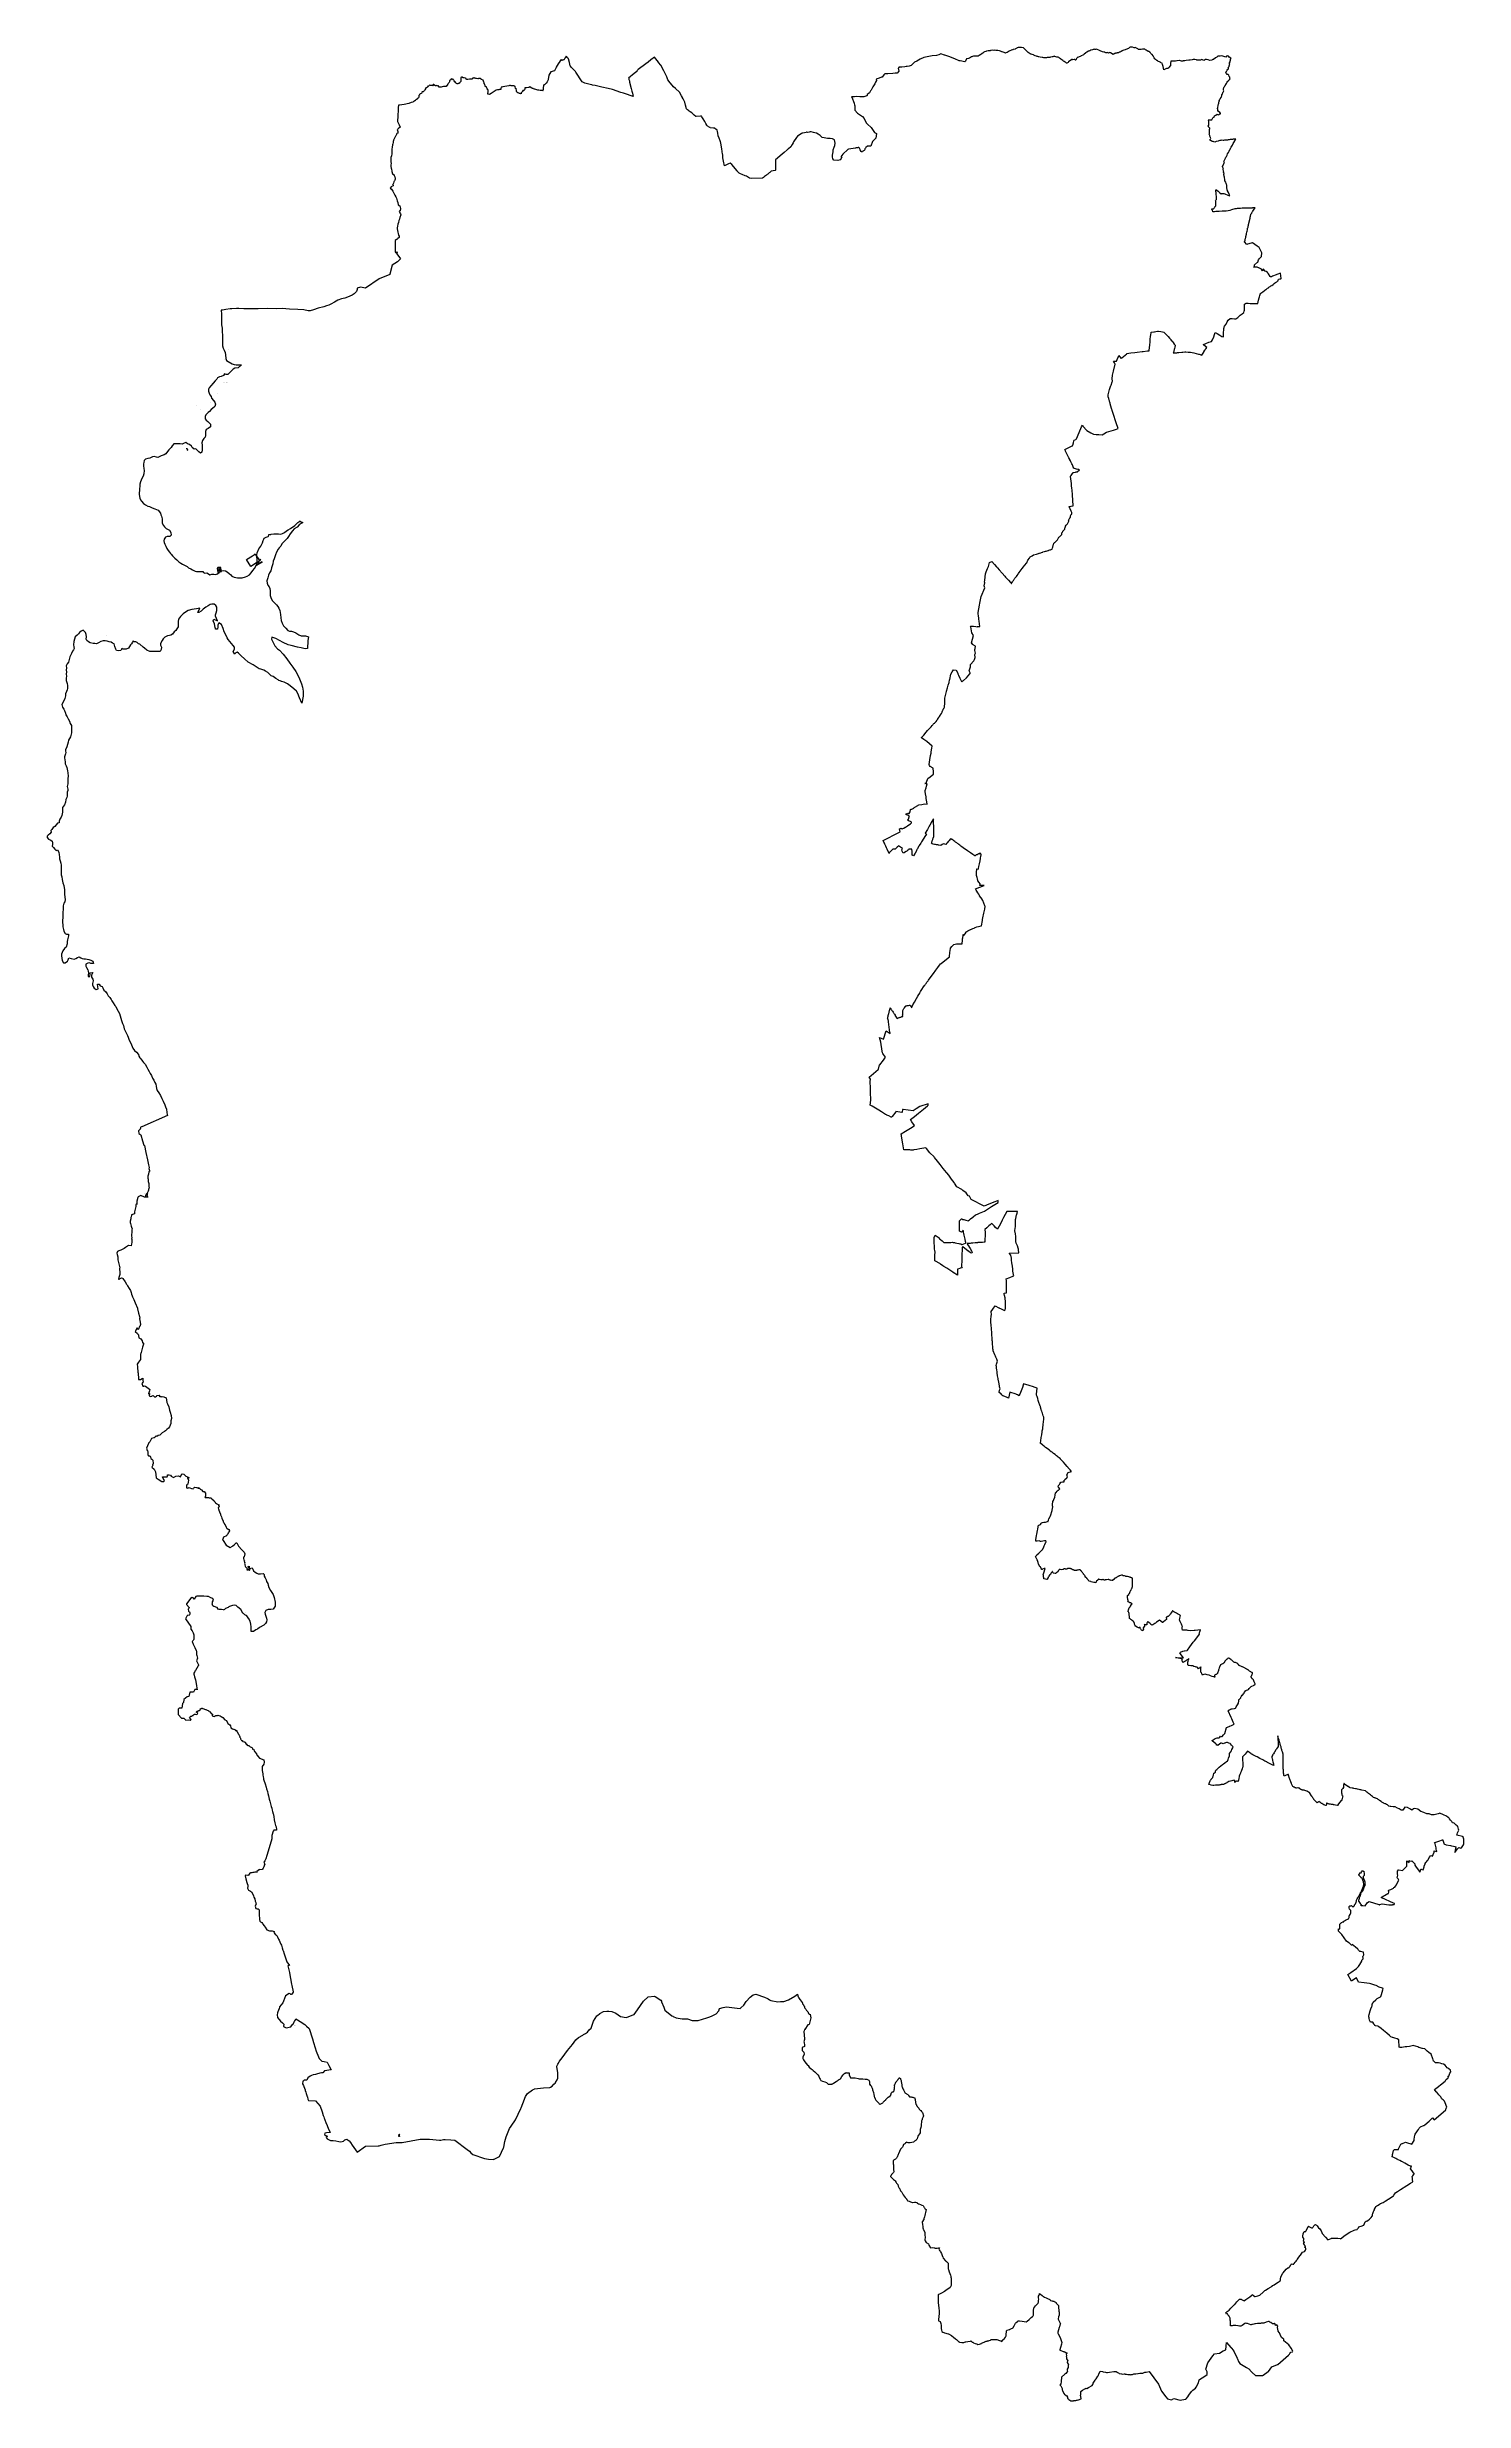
# Model space of a CAD drawing. Header units: metres. Extents: x 273377 to 358923, y 1974345 to 2116525.
import ezdxf

# ---------------------------------------------------------------- set-up
doc = ezdxf.new("R2010")
doc.units = ezdxf.units.M
for name, color, linetype in [('DISTRICT BOUNDRY', 86, 'Continuous'), ('HARBOUR', 1, 'Continuous'), ('HARBOUR TEXT', 250, 'Continuous'), ('PORT', 5, 'Continuous'), ('PORT TEXT', 7, 'Continuous')]:
    doc.layers.add(name, color=color, linetype=linetype)
doc.styles.get("Standard").update_dxf_attribs({"font": 'calibri.ttf'})

msp = doc.modelspace()

# ---------------------------------------------------------------- linework, layer by layer
at = {"layer": 'DISTRICT BOUNDRY'}
msp.add_polyline3d([(304858, 2115828, 0), (304813, 2115858, 0), (304784, 2115893, 0), (304772, 2115907, 0), (304771, 2115908, 0), (304716, 2115967, 0), (304690, 2115938, 0), (304690, 2115930, 0), (304657, 2115877, 0), (304640, 2115857, 0), (304578, 2115740, 0), (304530, 2115753, 0), (304513, 2115751, 0), (304490, 2115722, 0), (304475, 2115712, 0), (304452, 2115715, 0), (304414, 2115781, 0), (304412, 2115778, 0), (304354, 2115702, 0), (304288, 2115589, 0), (304275, 2115569, 0), (304244, 2115516, 0), (304117, 2115321, 0), (304109, 2115298, 0), (304071, 2115201, 0), (304018, 2115088, 0), (304018, 2115085, 0), (303799, 2115024, 0), (303670, 2114838, 0), (303635, 2114563, 0), (303631, 2114548, 0), (303584, 2114465, 0), (303569, 2114431, 0), (303503, 2114342, 0), (303504, 2114340, 0), (303411, 2114254, 0), (303370, 2114245, 0), (303351, 2114207, 0), (303338, 2114061, 0), (303331, 2114006, 0), (303325, 2113952, 0), (303319, 2113903, 0), (303320, 2113902, 0), (303196, 2113897, 0), (303148, 2113894, 0), (303070, 2113915, 0), (303003, 2113928, 0), (303002, 2113928, 0), (302822, 2113985, 0), (302814, 2113986, 0), (302743, 2114013, 0), (302741, 2114013, 0), (302716, 2114025, 0), (302712, 2114027, 0), (302693, 2114027, 0), (302657, 2114050, 0), (302651, 2114051, 0), (302650, 2114051, 0), (302617, 2114067, 0), (302607, 2114071, 0), (302522, 2114115, 0), (302472, 2114075, 0), (302333, 2114066, 0), (302325, 2114062, 0), (302300, 2114071, 0), (302272, 2114061, 0), (302221, 2114054, 0), (302221, 2114054, 0), (302215, 2114050, 0), (302220, 2114012, 0), (302214, 2113994, 0), (302197, 2113944, 0), (302167, 2113905, 0), (302103, 2113909, 0), (302092, 2113893, 0), (302090, 2113865, 0), (302100, 2113853, 0), (302107, 2113832, 0), (302070, 2113833, 0), (302058, 2113829, 0), (302022, 2113787, 0), (302006, 2113741, 0), (302005, 2113702, 0), (301988, 2113712, 0), (301980, 2113711, 0), (301957, 2113720, 0), (301934, 2113730, 0), (301922, 2113724, 0), (301908, 2113729, 0), (301909, 2113731, 0), (301811, 2113771, 0), (301795, 2113772, 0), (301791, 2113770, 0), (301783, 2113774, 0), (301764, 2113780, 0), (301766, 2113782, 0), (301755, 2113807, 0), (301720, 2113847, 0), (301716, 2113848, 0), (301712, 2113859, 0), (301729, 2113900, 0), (301704, 2113937, 0), (301713, 2113975, 0), (301712, 2113979, 0), (301700, 2113993, 0), (301690, 2114007, 0), (301663, 2114018, 0), (301638, 2114146, 0), (301637, 2114149, 0), (301620, 2114169, 0), (301620, 2114169, 0), (301595, 2114173, 0), (301592, 2114173, 0), (301561, 2114184, 0), (301554, 2114185, 0), (301521, 2114183, 0), (301501, 2114179, 0), (301466, 2114183, 0), (301461, 2114186, 0), (301402, 2114191, 0), (301356, 2114196, 0), (301290, 2114195, 0), (301251, 2114186, 0), (301250, 2114182, 0), (301134, 2114162, 0), (301022, 2114143, 0), (301020, 2114143, 0), (301015, 2114144, 0), (300924, 2114120, 0), (300900, 2114123, 0), (300828, 2114098, 0), (300786, 2114098, 0), (300785, 2114098, 0), (300783, 2114028, 0), (300783, 2113970, 0), (300735, 2113960, 0), (300714, 2113961, 0), (300697, 2113952, 0), (300686, 2113961, 0), (300637, 2113950, 0), (300622, 2113939, 0), (300576, 2113935, 0), (300488, 2113926, 0), (300190, 2113727, 0), (300088, 2113660, 0), (300019, 2113678, 0), (299981, 2113690, 0), (300007, 2113865, 0), (300001, 2113907, 0), (299989, 2113957, 0), (299989, 2113961, 0), (299952, 2113984, 0), (299952, 2114020, 0), (299937, 2114068, 0), (299918, 2114104, 0), (299925, 2114113, 0), (299891, 2114115, 0), (299888, 2114121, 0), (299850, 2114131, 0), (299849, 2114132, 0), (299838, 2114152, 0), (299828, 2114173, 0), (299818, 2114207, 0), (299811, 2114248, 0), (299791, 2114301, 0), (299775, 2114310, 0), (299774, 2114312, 0), (299771, 2114319, 0), (299765, 2114357, 0), (299747, 2114406, 0), (299707, 2114521, 0), (299610, 2114566, 0), (299600, 2114573, 0), (299553, 2114608, 0), (299544, 2114615, 0), (299544, 2114622, 0), (299507, 2114627, 0), (299505, 2114629, 0), (299496, 2114631, 0), (299496, 2114631, 0), (299480, 2114636, 0), (299447, 2114636, 0), (299427, 2114620, 0), (299413, 2114599, 0), (299383, 2114601, 0), (299309, 2114620, 0), (299267, 2114625, 0), (299222, 2114650, 0), (299196, 2114659, 0), (299162, 2114656, 0), (299161, 2114656, 0), (299140, 2114657, 0), (299116, 2114661, 0), (299070, 2114654, 0), (299059, 2114650, 0), (299057, 2114628, 0), (299051, 2114600, 0), (299054, 2114586, 0), (299050, 2114578, 0), (299007, 2114578, 0), (298965, 2114583, 0), (298926, 2114587, 0), (298912, 2114588, 0), (298899, 2114590, 0), (298896, 2114590, 0), (298876, 2114588, 0), (298790, 2114575, 0), (298723, 2114566, 0), (298689, 2114591, 0), (298675, 2114630, 0), (298674, 2114634, 0), (298642, 2114642, 0), (298563, 2114670, 0), (298537, 2114671, 0), (298506, 2114676, 0), (298449, 2114697, 0), (298448, 2114725, 0), (298448, 2114733, 0), (298355, 2114684, 0), (298363, 2114526, 0), (298364, 2114502, 0), (298357, 2114465, 0), (298356, 2114439, 0), (298340, 2114425, 0), (298287, 2114365, 0), (298271, 2114352, 0), (298228, 2114329, 0), (298209, 2114319, 0), (298206, 2114317, 0), (298181, 2114302, 0), (298154, 2114297, 0), (298152, 2114297, 0), (298140, 2114303, 0), (298094, 2114329, 0), (298091, 2114331, 0), (298083, 2114335, 0), (298058, 2114364, 0), (298016, 2114418, 0), (297990, 2114418, 0), (297989, 2114420, 0), (297951, 2114489, 0), (297926, 2114529, 0), (297919, 2114530, 0), (297911, 2114562, 0), (297890, 2114565, 0), (297888, 2114570, 0), (297864, 2114570, 0), (297860, 2114581, 0), (297817, 2114594, 0), (297800, 2114602, 0), (297797, 2114602, 0), (297790, 2114600, 0), (297760, 2114593, 0), (297758, 2114593, 0), (297753, 2114591, 0), (297757, 2114549, 0), (297673, 2114507, 0), (297665, 2114492, 0), (297673, 2114434, 0), (297653, 2114394, 0), (297591, 2114323, 0), (297574, 2114293, 0), (297478, 2114142, 0), (297434, 2114137, 0), (297434, 2114137, 0), (297417, 2114139, 0), (297401, 2114140, 0), (297352, 2114137, 0), (297338, 2114136, 0), (297314, 2114134, 0), (297227, 2114117, 0), (297226, 2114117, 0), (297179, 2114105, 0), (297098, 2114112, 0), (297085, 2114113, 0), (297074, 2114103, 0), (297063, 2114102, 0), (297063, 2114105, 0), (297050, 2114113, 0), (297018, 2114170, 0), (297003, 2114176, 0), (296992, 2114193, 0), (296966, 2114200, 0), (296940, 2114189, 0), (296937, 2114190, 0), (296931, 2114193, 0), (296891, 2114199, 0), (296841, 2114186, 0), (296824, 2114184, 0), (296792, 2114213, 0), (296714, 2114265, 0), (296707, 2114265, 0), (296697, 2114264, 0), (296693, 2114246, 0), (296682, 2114197, 0), (296660, 2114194, 0), (296614, 2114216, 0), (296604, 2114212, 0), (296584, 2114200, 0), (296520, 2114212, 0), (296485, 2114215, 0), (296442, 2114202, 0), (296411, 2114173, 0), (296410, 2114172, 0), (296395, 2114176, 0), (296386, 2114176, 0), (296369, 2114155, 0), (296357, 2114132, 0), (296335, 2114100, 0), (296305, 2114084, 0), (296298, 2114073, 0), (296244, 2114072, 0), (296237, 2114066, 0), (296221, 2114027, 0), (296215, 2113994, 0), (296178, 2113936, 0), (296162, 2113912, 0), (296088, 2113823, 0), (296050, 2113823, 0), (296046, 2113816, 0), (296022, 2113818, 0), (296004, 2113795, 0), (295976, 2113722, 0), (295910, 2113694, 0), (295863, 2113652, 0), (295869, 2113634, 0), (295856, 2113630, 0), (295838, 2113629, 0), (295832, 2113601, 0), (295817, 2113570, 0), (295828, 2113554, 0), (295822, 2113498, 0), (295802, 2113457, 0), (295708, 2113384, 0), (295696, 2113354, 0), (295608, 2113315, 0), (295610, 2113275, 0), (295589, 2113280, 0), (295515, 2113242, 0), (295507, 2113239, 0), (295508, 2113229, 0), (295455, 2113207, 0), (295380, 2113171, 0), (295369, 2113169, 0), (295220, 2113109, 0), (295219, 2113111, 0), (294933, 2113050, 0), (294655, 2113013, 0), (294655, 2113013, 0), (294594, 2113018, 0), (294584, 2112868, 0), (294580, 2112805, 0), (294568, 2112606, 0), (294562, 2112493, 0), (294555, 2112377, 0), (294549, 2112243, 0), (294543, 2112156, 0), (294536, 2112027, 0), (294553, 2111985, 0), (294572, 2111944, 0), (294632, 2111819, 0), (294689, 2111694, 0), (294596, 2111598, 0), (294556, 2111575, 0), (294513, 2111549, 0), (294545, 2111421, 0), (294549, 2111422, 0), (294552, 2111416, 0), (294547, 2111329, 0), (294488, 2111303, 0), (294469, 2111270, 0), (294468, 2111238, 0), (294430, 2111166, 0), (294431, 2111163, 0), (294423, 2111148, 0), (294287, 2110895, 0), (294291, 2110856, 0), (294282, 2110848, 0), (294266, 2110766, 0), (294248, 2110673, 0), (294242, 2110625, 0), (294206, 2110474, 0), (294204, 2110465, 0), (294201, 2110374, 0), (294195, 2110208, 0), (294193, 2110150, 0), (294190, 2110118, 0), (294184, 2110080, 0), (294163, 2109955, 0), (294141, 2109848, 0), (294132, 2109642, 0), (294140, 2109599, 0), (294160, 2109500, 0), (294141, 2109406, 0), (294138, 2109310, 0), (294158, 2109220, 0), (294159, 2109213, 0), (294172, 2109150, 0), (294199, 2109027, 0), (294200, 2109019, 0), (294233, 2108865, 0), (294325, 2108814, 0), (294343, 2108758, 0), (294367, 2108680, 0), (294399, 2108577, 0), (294401, 2108554, 0), (294364, 2108478, 0), (294344, 2108438, 0), (294337, 2108421, 0), (294316, 2108376, 0), (294287, 2108309, 0), (294244, 2108218, 0), (294230, 2108192, 0), (294291, 2108174, 0), (294160, 2108081, 0), (294086, 2108010, 0), (294095, 2108003, 0), (294180, 2107938, 0), (294261, 2107813, 0), (294310, 2107703, 0), (294366, 2107588, 0), (294426, 2107474, 0), (294468, 2107390, 0), (294512, 2107239, 0), (294547, 2107135, 0), (294581, 2106999, 0), (294679, 2106938, 0), (294716, 2106780, 0), (294704, 2106633, 0), (294639, 2106617, 0), (294678, 2106521, 0), (294712, 2106443, 0), (294734, 2106393, 0), (294683, 2106237, 0), (294654, 2106140, 0), (294622, 2106040, 0), (294593, 2105939, 0), (294563, 2105819, 0), (294536, 2105709, 0), (294511, 2105611, 0), (294523, 2105546, 0), (294541, 2105446, 0), (294561, 2105342, 0), (294579, 2105258, 0), (294604, 2105154, 0), (294631, 2105094, 0), (294638, 2105028, 0), (294553, 2104955, 0), (294486, 2104905, 0), (294478, 2104899, 0), (294399, 2104837, 0), (294396, 2104743, 0), (294395, 2104625, 0), (294396, 2104531, 0), (294398, 2104425, 0), (294396, 2104355, 0), (294393, 2104246, 0), (294394, 2104155, 0), (294424, 2104091, 0), (294518, 2104148, 0), (294502, 2104040, 0), (294712, 2103734, 0), (294535, 2103560, 0), (294203, 2103353, 0), (294079, 2102803, 0), (294076, 2102791, 0), (293430, 2102521, 0), (292598, 2101958, 0), (292299, 2102017, 0), (292092, 2101967, 0), (292100, 2101880, 0), (292091, 2101872, 0), (292057, 2101753, 0), (291924, 2101625, 0), (291793, 2101537, 0), (291657, 2101472, 0), (291509, 2101420, 0), (291346, 2101364, 0), (291162, 2101309, 0), (290938, 2101243, 0), (290731, 2101121, 0), (290511, 2100990, 0), (290382, 2100934, 0), (290244, 2100891, 0), (290079, 2100844, 0), (289742, 2100745, 0), (289470, 2100645, 0), (289255, 2100587, 0), (289146, 2100599, 0), (288876, 2100645, 0), (288522, 2100669, 0), (288020, 2100687, 0), (287569, 2100735, 0), (287209, 2100716, 0), (286705, 2100732, 0), (286128, 2100707, 0), (285698, 2100712, 0), (285258, 2100721, 0), (284956, 2100728, 0), (284823, 2100726, 0), (284823, 2100726, 0), (284822, 2100726, 0), (284536, 2100720, 0), (284425, 2100707, 0), (284179, 2100677, 0), (283963, 2100638, 0), (283900, 2100627, 0), (283884, 2100624, 0), (283912, 2100399, 0), (283910, 2100136, 0), (283909, 2099931, 0), (283911, 2099755, 0), (283949, 2099544, 0), (283952, 2099309, 0), (283965, 2099141, 0), (283976, 2098941, 0), (283962, 2098712, 0), (283967, 2098595, 0), (283970, 2098485, 0), (284012, 2098336, 0), (284069, 2098227, 0), (284124, 2098086, 0), (284149, 2097940, 0), (284178, 2097708, 0), (284217, 2097601, 0), (284305, 2097543, 0), (284555, 2097397, 0), (284665, 2097345, 0), (284797, 2097326, 0), (284956, 2097323, 0), (285112, 2097331, 0), (284905, 2097149, 0), (284713, 2097130, 0), (284614, 2097065, 0), (284549, 2097002, 0), (284426, 2096882, 0), (284287, 2096747, 0), (284198, 2096750, 0), (284084, 2096784, 0), (284023, 2096688, 0), (283890, 2096636, 0), (283783, 2096611, 0), (283673, 2096552, 0), (283619, 2096473, 0), (283526, 2096369, 0), (283407, 2096229, 0), (283259, 2096071, 0), (283162, 2095951, 0), (283122, 2095860, 0), (283125, 2095738, 0), (283155, 2095626, 0), (283210, 2095521, 0), (283274, 2095412, 0), (283302, 2095323, 0), (283431, 2095182, 0), (283515, 2095083, 0), (283536, 2094957, 0), (283513, 2094811, 0), (283362, 2094687, 0), (283279, 2094637, 0), (283186, 2094521, 0), (283108, 2094447, 0), (282968, 2094317, 0), (282914, 2094202, 0), (282923, 2094076, 0), (282985, 2093997, 0), (283080, 2093915, 0), (283151, 2093847, 0), (283240, 2093740, 0), (283244, 2093581, 0), (283110, 2093494, 0), (282979, 2093416, 0), (282937, 2093297, 0), (282937, 2093149, 0), (282951, 2093059, 0), (282923, 2092955, 0), (282835, 2092875, 0), (282761, 2092763, 0), (282730, 2092613, 0), (282733, 2092482, 0), (282731, 2092391, 0), (282734, 2092203, 0), (282721, 2092063, 0), (282645, 2092005, 0), (282531, 2092073, 0), (282478, 2092146, 0), (282360, 2092264, 0), (282256, 2092233, 0), (282137, 2092342, 0), (282094, 2092422, 0), (281969, 2092520, 0), (281856, 2092566, 0), (281748, 2092639, 0), (281652, 2092599, 0), (281529, 2092545, 0), (281421, 2092550, 0), (281267, 2092561, 0), (281155, 2092567, 0), (281036, 2092560, 0), (280936, 2092446, 0), (280869, 2092345, 0), (280733, 2092207, 0), (280654, 2092106, 0), (280546, 2091959, 0), (280439, 2091897, 0), (280257, 2091825, 0), (280063, 2091744, 0), (279977, 2091754, 0), (279842, 2091794, 0), (279746, 2091784, 0), (279588, 2091703, 0), (279458, 2091669, 0), (279323, 2091642, 0), (279239, 2091562, 0), (279214, 2091442, 0), (279196, 2091343, 0), (279199, 2091226, 0), (279222, 2091066, 0), (279236, 2090946, 0), (279219, 2090750, 0), (279181, 2090605, 0), (279092, 2090469, 0), (279026, 2090260, 0), (278977, 2090117, 0), (278971, 2090008, 0), (278962, 2089842, 0), (278941, 2089499, 0), (278974, 2089276, 0), (279012, 2089179, 0), (279068, 2089103, 0), (279196, 2088946, 0), (279317, 2088871, 0), (279452, 2088797, 0), (279558, 2088767, 0), (279724, 2088701, 0), (279889, 2088639, 0), (280074, 2088550, 0), (280231, 2088381, 0), (280236, 2088276, 0), (280279, 2088193, 0), (280323, 2088024, 0), (280325, 2087915, 0), (280335, 2087776, 0), (280396, 2087628, 0), (280460, 2087552, 0), (280564, 2087447, 0), (280762, 2087339, 0), (280853, 2087202, 0), (280873, 2087051, 0), (280786, 2086964, 0), (280628, 2086956, 0), (280530, 2086926, 0), (280439, 2086795, 0), (280429, 2086703, 0), (280452, 2086604, 0), (280495, 2086496, 0), (280548, 2086377, 0), (280603, 2086237, 0), (280679, 2086117, 0), (280759, 2086019, 0), (280830, 2085926, 0), (280865, 2085887, 0), (280860, 2085880, 0), (280884, 2085867, 0), (280956, 2085789, 0), (281099, 2085653, 0), (281207, 2085554, 0), (281340, 2085440, 0), (281446, 2085350, 0), (281551, 2085285, 0), (281683, 2085230, 0), (281829, 2085151, 0), (281925, 2085066, 0), (282052, 2085002, 0), (282158, 2084950, 0), (282317, 2084873, 0), (282403, 2084839, 0), (282559, 2084846, 0), (282648, 2084856, 0), (282772, 2084855, 0), (282824, 2084779, 0), (282906, 2084738, 0), (283017, 2084766, 0), (283120, 2084701, 0), (283206, 2084643, 0), (283321, 2084686, 0), (283436, 2084683, 0), (283551, 2084670, 0), (283664, 2084715, 0), (283766, 2084788, 0), (283873, 2084886, 0), (284038, 2084914, 0), (284146, 2084890, 0), (284248, 2084827, 0), (284374, 2084737, 0), (284464, 2084637, 0), (284538, 2084564, 0), (284679, 2084508, 0), (284874, 2084471, 0), (285156, 2084474, 0), (285360, 2084528, 0), (285461, 2084559, 0), (285600, 2084641, 0), (285699, 2084773, 0), (285801, 2084918, 0), (285891, 2085022, 0), (286030, 2085243, 0), (286066, 2085359, 0), (286063, 2085449, 0), (286062, 2085594, 0), (286044, 2085722, 0), (286044, 2085854, 0), (286062, 2085973, 0), (286169, 2086208, 0), (286276, 2086377, 0), (286381, 2086586, 0), (286425, 2086717, 0), (286457, 2086810, 0), (286492, 2086868, 0), (286492, 2086868, 0), (286556, 2086896, 0), (286608, 2086918, 0), (286721, 2086968, 0), (286752, 2086986, 0), (286769, 2087060, 0), (286769, 2087073, 0), (286769, 2087079, 0), (286783, 2087080, 0), (286795, 2087082, 0), (286839, 2087088, 0), (286890, 2087092, 0), (286902, 2087094, 0), (287058, 2087122, 0), (287059, 2087122, 0), (287177, 2087118, 0), (287346, 2087119, 0), (287488, 2087107, 0), (287594, 2087148, 0), (287713, 2087214, 0), (287832, 2087297, 0), (287936, 2087365, 0), (288076, 2087444, 0), (288327, 2087627, 0), (288439, 2087737, 0), (288526, 2087809, 0), (288640, 2087892, 0), (288658, 2087899, 0), (288668, 2087865, 0), (288703, 2087851, 0), (288708, 2087849, 0), (288819, 2087806, 0), (288712, 2087748, 0), (288604, 2087675, 0), (288479, 2087534, 0), (288294, 2087416, 0), (288186, 2087306, 0), (288054, 2087114, 0), (287954, 2086965, 0), (287877, 2086850, 0), (287739, 2086709, 0), (287643, 2086610, 0), (287542, 2086512, 0), (287482, 2086379, 0), (287395, 2086282, 0), (287321, 2086188, 0), (287226, 2086017, 0), (287158, 2085855, 0), (287085, 2085618, 0), (287037, 2085477, 0), (287001, 2085319, 0), (286930, 2085060, 0), (286877, 2084890, 0), (286808, 2084758, 0), (286744, 2084630, 0), (286698, 2084470, 0), (286639, 2084287, 0), (286656, 2084146, 0), (286706, 2084031, 0), (286791, 2083915, 0), (286822, 2083818, 0), (286847, 2083690, 0), (286855, 2083549, 0), (286856, 2083393, 0), (286878, 2083274, 0), (286968, 2083102, 0), (287098, 2082962, 0), (287225, 2082834, 0), (287307, 2082730, 0), (287365, 2082624, 0), (287423, 2082497, 0), (287456, 2082373, 0), (287464, 2082249, 0), (287492, 2082050, 0), (287508, 2081891, 0), (287565, 2081723, 0), (287646, 2081561, 0), (287791, 2081420, 0), (287904, 2081289, 0), (288005, 2081254, 0), (288130, 2081240, 0), (288254, 2081205, 0), (288396, 2081135, 0), (288579, 2081029, 0), (288726, 2080967, 0), (288835, 2080953, 0), (288985, 2080958, 0), (289153, 2080903, 0), (289144, 2080787, 0), (289126, 2080671, 0), (289128, 2080555, 0), (289103, 2080303, 0), (289105, 2080197, 0), (288990, 2080175, 0), (288872, 2080198, 0), (288719, 2080236, 0), (288505, 2080287, 0), (288110, 2080377, 0), (287924, 2080426, 0), (287632, 2080554, 0), (287401, 2080690, 0), (287187, 2080801, 0), (286956, 2080881, 0), (286935, 2080751, 0), (287134, 2080351, 0), (287295, 2080184, 0), (287405, 2080089, 0), (287634, 2079856, 0), (287849, 2079571, 0), (288037, 2079318, 0), (288205, 2079077, 0), (288391, 2078804, 0), (288567, 2078465, 0), (288742, 2078070, 0), (288799, 2077860, 0), (288839, 2077623, 0), (288847, 2077336, 0), (288847, 2077335, 0), (288841, 2077309, 0), (288755, 2076902, 0), (288622, 2077223, 0), (288517, 2077479, 0), (288430, 2077628, 0), (288283, 2077770, 0), (288062, 2077937, 0), (287901, 2078056, 0), (287684, 2078164, 0), (287534, 2078196, 0), (287502, 2078214, 0), (287489, 2078221, 0), (287451, 2078238, 0), (287374, 2078274, 0), (287319, 2078299, 0), (287193, 2078383, 0), (287035, 2078499, 0), (286909, 2078540, 0), (286811, 2078650, 0), (286701, 2078745, 0), (286571, 2078829, 0), (286460, 2078884, 0), (286276, 2078941, 0), (286183, 2078970, 0), (286067, 2079047, 0), (285818, 2079219, 0), (285522, 2079380, 0), (285298, 2079581, 0), (285098, 2079745, 0), (284944, 2079913, 0), (284862, 2079974, 0), (284781, 2079935, 0), (284695, 2079850, 0), (284663, 2079906, 0), (284610, 2080010, 0), (284690, 2080166, 0), (284684, 2080268, 0), (284611, 2080375, 0), (284509, 2080503, 0), (284406, 2080610, 0), (284311, 2080750, 0), (284257, 2080851, 0), (284180, 2080988, 0), (284078, 2081211, 0), (284011, 2081396, 0), (283912, 2081652, 0), (283749, 2081743, 0), (283693, 2081608, 0), (283690, 2081508, 0), (283665, 2081369, 0), (283659, 2081368, 0), (283613, 2081371, 0), (283577, 2081373, 0), (283550, 2081358, 0), (283543, 2081401, 0), (283530, 2081473, 0), (283484, 2081696, 0), (283483, 2081708, 0), (283478, 2081718, 0), (283474, 2081726, 0), (283403, 2081876, 0), (283438, 2081959, 0), (283661, 2081874, 0), (283555, 2082149, 0), (283552, 2082238, 0), (283584, 2082348, 0), (283617, 2082497, 0), (283619, 2082695, 0), (283570, 2082799, 0), (283467, 2082871, 0), (283323, 2082870, 0), (283231, 2082845, 0), (283096, 2082772, 0), (282970, 2082693, 0), (282803, 2082564, 0), (282681, 2082453, 0), (282541, 2082362, 0), (282471, 2082362, 0), (282605, 2082629, 0), (282492, 2082616, 0), (282392, 2082598, 0), (282126, 2082561, 0), (281889, 2082498, 0), (281724, 2082390, 0), (281588, 2082285, 0), (281429, 2082130, 0), (281362, 2082048, 0), (281320, 2081964, 0), (281291, 2081835, 0), (281292, 2081719, 0), (281293, 2081683, 0), (281299, 2081515, 0), (281218, 2081377, 0), (281148, 2081291, 0), (281049, 2081200, 0), (280949, 2081061, 0), (280858, 2080995, 0), (280770, 2080986, 0), (280650, 2080956, 0), (280491, 2080876, 0), (280392, 2080777, 0), (280320, 2080687, 0), (280223, 2080495, 0), (280234, 2080390, 0), (280286, 2080270, 0), (280272, 2080135, 0), (280201, 2080024, 0), (280083, 2080019, 0), (279576, 2080010, 0), (279402, 2080091, 0), (279265, 2080218, 0), (279170, 2080282, 0), (278981, 2080458, 0), (278895, 2080486, 0), (278820, 2080554, 0), (278739, 2080606, 0), (278644, 2080590, 0), (278579, 2080660, 0), (278528, 2080574, 0), (278480, 2080485, 0), (278409, 2080415, 0), (278360, 2080312, 0), (278288, 2080223, 0), (278152, 2080152, 0), (277959, 2080154, 0), (277881, 2080194, 0), (277824, 2080080, 0), (277712, 2080047, 0), (277572, 2080077, 0), (277522, 2080155, 0), (277465, 2080314, 0), (277418, 2080481, 0), (277325, 2080525, 0), (277248, 2080575, 0), (277117, 2080603, 0), (277008, 2080633, 0), (276886, 2080668, 0), (276762, 2080665, 0), (276616, 2080617, 0), (276472, 2080530, 0), (276361, 2080478, 0), (276255, 2080490, 0), (276162, 2080494, 0), (275976, 2080543, 0), (275879, 2080608, 0), (275769, 2080672, 0), (275743, 2080766, 0), (275759, 2080908, 0), (275729, 2081037, 0), (275698, 2081157, 0), (275564, 2081298, 0), (275442, 2081239, 0), (275340, 2081160, 0), (275272, 2081092, 0), (275199, 2081005, 0), (275078, 2080892, 0), (275036, 2080751, 0), (274989, 2080626, 0), (274970, 2080419, 0), (275000, 2080304, 0), (275010, 2080204, 0), (274974, 2080119, 0), (274920, 2080038, 0), (274852, 2079904, 0), (274818, 2079813, 0), (274756, 2079693, 0), (274715, 2079531, 0), (274670, 2079369, 0), (274595, 2079271, 0), (274529, 2079143, 0), (274539, 2079028, 0), (274538, 2078898, 0), (274544, 2078779, 0), (274536, 2078638, 0), (274546, 2078528, 0), (274537, 2078415, 0), (274534, 2078263, 0), (274593, 2078078, 0), (274613, 2077953, 0), (274605, 2077791, 0), (274580, 2077700, 0), (274557, 2077593, 0), (274489, 2077462, 0), (274481, 2077346, 0), (274452, 2077170, 0), (274373, 2076992, 0), (274274, 2076814, 0), (274304, 2076658, 0), (274384, 2076534, 0), (274438, 2076449, 0), (274489, 2076285, 0), (274514, 2076196, 0), (274585, 2076077, 0), (274650, 2075943, 0), (274737, 2075804, 0), (274773, 2075671, 0), (274842, 2075555, 0), (274854, 2075453, 0), (274850, 2075350, 0), (274848, 2075258, 0), (274857, 2075105, 0), (274798, 2074869, 0), (274722, 2074754, 0), (274674, 2074666, 0), (274646, 2074539, 0), (274611, 2074397, 0), (274570, 2074259, 0), (274485, 2074085, 0), (274480, 2073998, 0), (274516, 2073915, 0), (274484, 2073827, 0), (274424, 2073660, 0), (274437, 2073573, 0), (274458, 2073485, 0), (274461, 2073339, 0), (274478, 2073225, 0), (274537, 2073111, 0), (274571, 2073006, 0), (274600, 2072800, 0), (274635, 2072686, 0), (274647, 2072487, 0), (274626, 2072346, 0), (274637, 2072171, 0), (274627, 2072031, 0), (274582, 2071859, 0), (274620, 2071705, 0), (274620, 2071610, 0), (274596, 2071510, 0), (274591, 2071377, 0), (274587, 2071283, 0), (274566, 2071197, 0), (274513, 2071086, 0), (274481, 2070923, 0), (274433, 2070762, 0), (274315, 2070588, 0), (274298, 2070445, 0), (274317, 2070305, 0), (274258, 2070114, 0), (274226, 2070011, 0), (274141, 2069882, 0), (274116, 2069763, 0), (274099, 2069675, 0), (274006, 2069643, 0), (273928, 2069544, 0), (273840, 2069439, 0), (273752, 2069380, 0), (273657, 2069273, 0), (273603, 2069201, 0), (273618, 2069093, 0), (273533, 2069011, 0), (273440, 2068929, 0), (273377, 2068867, 0), (273389, 2068781, 0), (273469, 2068689, 0), (273602, 2068625, 0), (273687, 2068553, 0), (273696, 2068456, 0), (273712, 2068351, 0), (273691, 2068258, 0), (273768, 2068177, 0), (273842, 2068068, 0), (273919, 2068005, 0), (274013, 2068026, 0), (274080, 2067891, 0), (274098, 2067730, 0), (274122, 2067622, 0), (274126, 2067485, 0), (274171, 2067371, 0), (274216, 2067236, 0), (274226, 2067119, 0), (274221, 2066941, 0), (274218, 2066760, 0), (274219, 2066527, 0), (274260, 2066410, 0), (274290, 2066249, 0), (274325, 2066045, 0), (274387, 2065875, 0), (274419, 2065614, 0), (274434, 2065349, 0), (274440, 2065169, 0), (274476, 2065036, 0), (274450, 2064900, 0), (274389, 2064820, 0), (274346, 2064650, 0), (274346, 2064468, 0), (274333, 2064221, 0), (274318, 2063957, 0), (274303, 2063764, 0), (274330, 2063386, 0), (274366, 2063215, 0), (274387, 2063130, 0), (274474, 2062991, 0), (274555, 2062944, 0), (274678, 2062939, 0), (274670, 2062847, 0), (274634, 2062678, 0), (274616, 2062591, 0), (274594, 2062489, 0), (274594, 2062366, 0), (274528, 2062158, 0), (274420, 2062070, 0), (274324, 2061938, 0), (274252, 2061736, 0), (274241, 2061625, 0), (274268, 2061496, 0), (274297, 2061358, 0), (274362, 2061201, 0), (274478, 2061204, 0), (274605, 2061314, 0), (274658, 2061387, 0), (274698, 2061515, 0), (274823, 2061479, 0), (275016, 2061439, 0), (275116, 2061478, 0), (275208, 2061538, 0), (275305, 2061573, 0), (275424, 2061519, 0), (275493, 2061465, 0), (275594, 2061442, 0), (275702, 2061443, 0), (275794, 2061441, 0), (275904, 2061405, 0), (276012, 2061378, 0), (276145, 2061303, 0), (276178, 2061162, 0), (276025, 2061173, 0), (275928, 2061207, 0), (275841, 2061194, 0), (275717, 2061123, 0), (275710, 2061000, 0), (275749, 2060920, 0), (275834, 2060783, 0), (275860, 2060700, 0), (275868, 2060580, 0), (275858, 2060483, 0), (275864, 2060375, 0), (275959, 2060389, 0), (275974, 2060510, 0), (275961, 2060597, 0), (276136, 2060622, 0), (276068, 2060471, 0), (276054, 2060335, 0), (276142, 2060219, 0), (276160, 2060117, 0), (276125, 2059972, 0), (276109, 2059880, 0), (276166, 2059782, 0), (276223, 2059683, 0), (276339, 2059600, 0), (276454, 2059647, 0), (276432, 2059767, 0), (276426, 2059931, 0), (276524, 2059916, 0), (276576, 2059824, 0), (276697, 2059781, 0), (276744, 2059702, 0), (276802, 2059565, 0), (276899, 2059470, 0), (276995, 2059328, 0), (277059, 2059226, 0), (277175, 2059116, 0), (277249, 2058995, 0), (277290, 2058909, 0), (277373, 2058795, 0), (277471, 2058640, 0), (277525, 2058564, 0), (277597, 2058424, 0), (277677, 2058297, 0), (277743, 2058142, 0), (277785, 2058001, 0), (277833, 2057864, 0), (277865, 2057731, 0), (277924, 2057545, 0), (277987, 2057426, 0), (278022, 2057227, 0), (278084, 2057112, 0), (278176, 2056943, 0), (278237, 2056822, 0), (278275, 2056717, 0), (278337, 2056544, 0), (278424, 2056356, 0), (278483, 2056248, 0), (278555, 2056050, 0), (278658, 2055907, 0), (278774, 2055811, 0), (278888, 2055682, 0), (278916, 2055579, 0), (278985, 2055482, 0), (279045, 2055403, 0), (279139, 2055274, 0), (279207, 2055186, 0), (279291, 2055083, 0), (279397, 2054909, 0), (279454, 2054787, 0), (279535, 2054643, 0), (279592, 2054529, 0), (279672, 2054397, 0), (279746, 2054245, 0), (279814, 2054127, 0), (279889, 2053980, 0), (279933, 2053891, 0), (279967, 2053751, 0), (279982, 2053612, 0), (280023, 2053501, 0), (280115, 2053365, 0), (280218, 2053199, 0), (280306, 2053025, 0), (280382, 2052856, 0), (280480, 2052640, 0), (280529, 2052518, 0), (280583, 2052365, 0), (280612, 2052171, 0), (280629, 2052057, 0), (280640, 2051991, 0), (279089, 2051306, 0), (279074, 2051328, 0), (279012, 2051269, 0), (279010, 2051209, 0), (279005, 2051185, 0), (278990, 2051166, 0), (278895, 2051056, 0), (278917, 2050897, 0), (279032, 2050816, 0), (279141, 2050457, 0), (279220, 2050192, 0), (279258, 2050173, 0), (279340, 2049763, 0), (279344, 2049749, 0), (279436, 2049305, 0), (279456, 2049215, 0), (279456, 2049206, 0), (279495, 2049011, 0), (279534, 2048856, 0), (279535, 2048849, 0), (279530, 2048772, 0), (279536, 2048747, 0), (279545, 2048717, 0), (279551, 2048690, 0), (279560, 2048656, 0), (279560, 2048646, 0), (279561, 2048612, 0), (279559, 2048612, 0), (279530, 2048616, 0), (279521, 2048578, 0), (279491, 2048446, 0), (279465, 2048331, 0), (279454, 2048284, 0), (279462, 2048229, 0), (279463, 2048220, 0), (279468, 2048185, 0), (279470, 2048170, 0), (279472, 2048144, 0), (279474, 2048089, 0), (279475, 2048060, 0), (279470, 2048010, 0), (279481, 2047989, 0), (279496, 2047957, 0), (279495, 2047933, 0), (279499, 2047919, 0), (279501, 2047915, 0), (279512, 2047894, 0), (279513, 2047874, 0), (279514, 2047862, 0), (279515, 2047854, 0), (279516, 2047847, 0), (279517, 2047840, 0), (279519, 2047829, 0), (279520, 2047823, 0), (279521, 2047789, 0), (279525, 2047711, 0), (279527, 2047688, 0), (279527, 2047678, 0), (279532, 2047630, 0), (279531, 2047623, 0), (279520, 2047580, 0), (279505, 2047521, 0), (279499, 2047496, 0), (279496, 2047485, 0), (279475, 2047423, 0), (279427, 2047290, 0), (279402, 2047220, 0), (279397, 2047204, 0), (279426, 2047193, 0), (279430, 2047192, 0), (279408, 2047167, 0), (279445, 2047105, 0), (279458, 2047064, 0), (279252, 2047047, 0), (279034, 2047155, 0), (278884, 2047085, 0), (278864, 2047031, 0), (278798, 2046821, 0), (278797, 2046815, 0), (278791, 2046670, 0), (278794, 2046620, 0), (278783, 2046623, 0), (278754, 2046628, 0), (278741, 2046569, 0), (278726, 2046490, 0), (278708, 2046408, 0), (278692, 2046330, 0), (278679, 2046253, 0), (278663, 2046160, 0), (278655, 2046112, 0), (278647, 2046055, 0), (278596, 2046032, 0), (278474, 2045980, 0), (278465, 2045944, 0), (278449, 2045867, 0), (278449, 2045862, 0), (278441, 2045822, 0), (278431, 2045767, 0), (278426, 2045747, 0), (278415, 2045689, 0), (278409, 2045656, 0), (278403, 2045626, 0), (278385, 2045534, 0), (278404, 2045469, 0), (278429, 2045387, 0), (278456, 2045300, 0), (278476, 2045240, 0), (278500, 2045180, 0), (278506, 2045161, 0), (278497, 2045091, 0), (278494, 2045003, 0), (278486, 2044915, 0), (278485, 2044896, 0), (278481, 2044815, 0), (278482, 2044801, 0), (278482, 2044715, 0), (278487, 2044606, 0), (278483, 2044547, 0), (278484, 2044528, 0), (278487, 2044430, 0), (278488, 2044390, 0), (278488, 2044310, 0), (278469, 2044234, 0), (278452, 2044110, 0), (278286, 2044129, 0), (278111, 2044006, 0), (278032, 2043955, 0), (277956, 2043909, 0), (277836, 2043850, 0), (277713, 2043808, 0), (277625, 2043773, 0), (277585, 2043680, 0), (277605, 2043586, 0), (277640, 2043442, 0), (277640, 2043272, 0), (277777, 2042785, 0), (277770, 2042786, 0), (277753, 2042752, 0), (277768, 2042488, 0), (277768, 2042420, 0), (277762, 2042385, 0), (277711, 2042196, 0), (277682, 2042098, 0), (277722, 2042111, 0), (277863, 2042183, 0), (277943, 2042173, 0), (277946, 2042166, 0), (277954, 2042151, 0), (278093, 2041932, 0), (278174, 2041802, 0), (278187, 2041786, 0), (278239, 2041698, 0), (278326, 2041535, 0), (278407, 2041417, 0), (278445, 2041304, 0), (278483, 2041187, 0), (278510, 2041101, 0), (278531, 2041039, 0), (278574, 2040947, 0), (278609, 2040865, 0), (278695, 2040669, 0), (278828, 2040361, 0), (278842, 2040301, 0), (278902, 2040049, 0), (278953, 2039841, 0), (278967, 2039756, 0), (278952, 2039753, 0), (278958, 2039707, 0), (278991, 2039513, 0), (279009, 2039355, 0), (278999, 2039312, 0), (278990, 2039281, 0), (278966, 2039239, 0), (278892, 2039092, 0), (278870, 2039047, 0), (278870, 2039047, 0), (278824, 2039157, 0), (278692, 2038949, 0), (278843, 2038829, 0), (278864, 2038789, 0), (278898, 2038732, 0), (278900, 2038709, 0), (278901, 2038698, 0), (278924, 2038568, 0), (279038, 2038496, 0), (279113, 2038385, 0), (279147, 2038286, 0), (279215, 2038182, 0), (279195, 2038169, 0), (279146, 2038000, 0), (279071, 2037744, 0), (279050, 2037676, 0), (279028, 2037615, 0), (279010, 2037572, 0), (279016, 2037255, 0), (278902, 2037092, 0), (278822, 2036971, 0), (278836, 2036800, 0), (278864, 2036472, 0), (278867, 2036441, 0), (278902, 2036056, 0), (278902, 2036047, 0), (278913, 2036047, 0), (279020, 2036052, 0), (279111, 2036097, 0), (279148, 2036129, 0), (279160, 2035989, 0), (279174, 2035894, 0), (279092, 2035792, 0), (279165, 2035648, 0), (279211, 2035639, 0), (279246, 2035662, 0), (279324, 2035642, 0), (279568, 2035454, 0), (279582, 2035447, 0), (279575, 2035429, 0), (279569, 2035348, 0), (279525, 2035234, 0), (279506, 2035184, 0), (279559, 2035190, 0), (279548, 2035046, 0), (279629, 2035024, 0), (279707, 2035028, 0), (279724, 2035055, 0), (279786, 2035072, 0), (279869, 2035004, 0), (279881, 2034993, 0), (279895, 2034991, 0), (279916, 2034996, 0), (279989, 2035041, 0), (279993, 2035048, 0), (279983, 2035076, 0), (280009, 2035080, 0), (280148, 2035093, 0), (280154, 2035093, 0), (280158, 2035075, 0), (280148, 2035068, 0), (280149, 2035036, 0), (280191, 2035018, 0), (280241, 2035008, 0), (280260, 2034996, 0), (280331, 2035018, 0), (280421, 2035005, 0), (280568, 2034930, 0), (280569, 2034931, 0), (280606, 2034652, 0), (280645, 2034569, 0), (280718, 2034400, 0), (280767, 2034193, 0), (280814, 2034069, 0), (280876, 2033860, 0), (280883, 2033685, 0), (280856, 2033539, 0), (280844, 2033382, 0), (280777, 2033189, 0), (280698, 2033094, 0), (280615, 2033025, 0), (280533, 2032949, 0), (280460, 2032893, 0), (280322, 2032827, 0), (280270, 2032757, 0), (280178, 2032679, 0), (280079, 2032660, 0), (280007, 2032598, 0), (280005, 2032599, 0), (280004, 2032599, 0), (279970, 2032648, 0), (279932, 2032596, 0), (279898, 2032566, 0), (279850, 2032523, 0), (279678, 2032482, 0), (279677, 2032481, 0), (279595, 2032316, 0), (279574, 2032282, 0), (279571, 2032278, 0), (279508, 2032199, 0), (279494, 2032176, 0), (279371, 2031885, 0), (279427, 2031763, 0), (279430, 2031757, 0), (279452, 2031652, 0), (279469, 2031520, 0), (279478, 2031461, 0), (279507, 2031437, 0), (279584, 2031437, 0), (279589, 2031404, 0), (279600, 2031406, 0), (279607, 2031394, 0), (279612, 2031380, 0), (279631, 2031272, 0), (279692, 2031225, 0), (279761, 2031168, 0), (279775, 2030975, 0), (279750, 2030877, 0), (279754, 2030875, 0), (279707, 2030740, 0), (279851, 2030634, 0), (279926, 2030473, 0), (279971, 2030099, 0), (280030, 2030059, 0), (280080, 2030013, 0), (280305, 2029879, 0), (280423, 2029884, 0), (280458, 2029938, 0), (280446, 2029986, 0), (280421, 2029979, 0), (280337, 2030163, 0), (280499, 2030165, 0), (280617, 2030165, 0), (280633, 2030160, 0), (280642, 2030199, 0), (280641, 2030279, 0), (280664, 2030279, 0), (280753, 2030284, 0), (280819, 2030261, 0), (280868, 2030198, 0), (281008, 2030126, 0), (281149, 2030205, 0), (281304, 2030228, 0), (281434, 2030167, 0), (281516, 2030335, 0), (281519, 2030342, 0), (281519, 2030342, 0), (281525, 2030340, 0), (281638, 2030330, 0), (281687, 2030266, 0), (281763, 2030213, 0), (281849, 2030159, 0), (281960, 2030096, 0), (281925, 2030088, 0), (281853, 2030103, 0), (281916, 2029969, 0), (281876, 2029729, 0), (281807, 2029676, 0), (281803, 2029621, 0), (281785, 2029558, 0), (281799, 2029501, 0), (281833, 2029500, 0), (281880, 2029480, 0), (281955, 2029510, 0), (281998, 2029496, 0), (282098, 2029465, 0), (282104, 2029466, 0), (282191, 2029442, 0), (282214, 2029485, 0), (282242, 2029498, 0), (282278, 2029523, 0), (282305, 2029547, 0), (282406, 2029523, 0), (282425, 2029519, 0), (282502, 2029484, 0), (282513, 2029487, 0), (282549, 2029521, 0), (282556, 2029517, 0), (282554, 2029510, 0), (282540, 2029496, 0), (282546, 2029487, 0), (282563, 2029473, 0), (282575, 2029449, 0), (282624, 2029440, 0), (282625, 2029422, 0), (282653, 2029390, 0), (282702, 2029372, 0), (282782, 2029273, 0), (282868, 2029276, 0), (282943, 2029179, 0), (282944, 2029131, 0), (282940, 2029087, 0), (282933, 2028966, 0), (282920, 2028954, 0), (282904, 2028925, 0), (282926, 2028924, 0), (283083, 2028908, 0), (283113, 2028907, 0), (283163, 2028899, 0), (283265, 2028888, 0), (283289, 2028867, 0), (283315, 2028842, 0), (283441, 2028729, 0), (283445, 2028723, 0), (283451, 2028715, 0), (283524, 2028627, 0), (283524, 2028618, 0), (283554, 2028590, 0), (283553, 2028584, 0), (283599, 2028558, 0), (283615, 2028546, 0), (283623, 2028532, 0), (283698, 2028501, 0), (283716, 2028480, 0), (283758, 2028467, 0), (283767, 2028460, 0), (283736, 2028448, 0), (283770, 2028341, 0), (283708, 2028285, 0), (283735, 2028214, 0), (283739, 2028186, 0), (283745, 2028140, 0), (283783, 2028041, 0), (283838, 2027910, 0), (283850, 2027870, 0), (283905, 2027751, 0), (283936, 2027667, 0), (283991, 2027534, 0), (284006, 2027512, 0), (284006, 2027502, 0), (284012, 2027466, 0), (284015, 2027441, 0), (284039, 2027401, 0), (284088, 2027312, 0), (284100, 2027295, 0), (284182, 2027124, 0), (284202, 2027088, 0), (284228, 2027069, 0), (284318, 2026992, 0), (284377, 2026974, 0), (284371, 2026952, 0), (284398, 2026903, 0), (284359, 2026841, 0), (284359, 2026841, 0), (284336, 2026801, 0), (284298, 2026736, 0), (284281, 2026713, 0), (284275, 2026686, 0), (284260, 2026670, 0), (284234, 2026645, 0), (284211, 2026613, 0), (284210, 2026596, 0), (284025, 2026521, 0), (283959, 2026343, 0), (284010, 2026315, 0), (284191, 2026042, 0), (284434, 2025893, 0), (284578, 2025976, 0), (284581, 2025981, 0), (284583, 2026000, 0), (284686, 2026080, 0), (284713, 2026102, 0), (284753, 2026132, 0), (284785, 2026169, 0), (284828, 2026186, 0), (284833, 2026182, 0), (284833, 2026181, 0), (284927, 2025979, 0), (284929, 2025978, 0), (285145, 2025760, 0), (285272, 2025615, 0), (285311, 2025506, 0), (285277, 2025324, 0), (285230, 2025311, 0), (285233, 2025227, 0), (285258, 2025142, 0), (285269, 2025103, 0), (285287, 2025095, 0), (285281, 2025045, 0), (285293, 2025025, 0), (285294, 2025005, 0), (285308, 2024979, 0), (285296, 2024928, 0), (285308, 2024894, 0), (285312, 2024849, 0), (285345, 2024759, 0), (285351, 2024734, 0), (285383, 2024705, 0), (285412, 2024674, 0), (285432, 2024646, 0), (285452, 2024614, 0), (285458, 2024602, 0), (285436, 2024554, 0), (285500, 2024547, 0), (285590, 2024626, 0), (285754, 2024676, 0), (285807, 2024581, 0), (285849, 2024484, 0), (285938, 2024403, 0), (286031, 2024339, 0), (286126, 2024303, 0), (286255, 2024296, 0), (286419, 2024326, 0), (286474, 2024256, 0), (286491, 2024168, 0), (286538, 2024060, 0), (286599, 2023940, 0), (286619, 2023842, 0), (286697, 2023710, 0), (286718, 2023611, 0), (286770, 2023478, 0), (286862, 2023307, 0), (287031, 2023053, 0), (287086, 2022882, 0), (287150, 2022590, 0), (287151, 2022360, 0), (287032, 2022171, 0), (286877, 2022145, 0), (286729, 2022143, 0), (286585, 2022087, 0), (286526, 2021973, 0), (286548, 2021868, 0), (286582, 2021737, 0), (286622, 2021626, 0), (286645, 2021517, 0), (286634, 2021409, 0), (286572, 2021296, 0), (286470, 2021203, 0), (286205, 2021054, 0), (286078, 2020953, 0), (285989, 2020912, 0), (285836, 2020826, 0), (285707, 2020822, 0), (285695, 2020976, 0), (285696, 2021097, 0), (285683, 2021272, 0), (285630, 2021445, 0), (285550, 2021591, 0), (285438, 2021767, 0), (285310, 2021836, 0), (285237, 2021916, 0), (285194, 2021931, 0), (285071, 2022141, 0), (285068, 2022147, 0), (284890, 2022292, 0), (284802, 2022382, 0), (284694, 2022417, 0), (284576, 2022398, 0), (284396, 2022340, 0), (284344, 2022303, 0), (284306, 2022264, 0), (284148, 2022209, 0), (284144, 2022205, 0), (284065, 2022132, 0), (284046, 2022146, 0), (284029, 2022138, 0), (284005, 2022135, 0), (283899, 2022140, 0), (283853, 2022143, 0), (283773, 2022147, 0), (283760, 2022149, 0), (283714, 2022169, 0), (283641, 2022280, 0), (283574, 2022298, 0), (283525, 2022310, 0), (283444, 2022332, 0), (283384, 2022377, 0), (283353, 2022483, 0), (283365, 2022533, 0), (283365, 2022567, 0), (283366, 2022608, 0), (283369, 2022615, 0), (283418, 2022718, 0), (283391, 2022808, 0), (283269, 2022863, 0), (283117, 2022936, 0), (283027, 2022941, 0), (282841, 2022948, 0), (282654, 2022957, 0), (282506, 2022951, 0), (282423, 2022949, 0), (282362, 2022934, 0), (282266, 2022770, 0), (282253, 2022768, 0), (282205, 2022856, 0), (282133, 2022870, 0), (282030, 2022807, 0), (281928, 2022668, 0), (281800, 2022494, 0), (281796, 2022450, 0), (281960, 2022280, 0), (281941, 2022205, 0), (281915, 2022185, 0), (281895, 2022168, 0), (281907, 2022050, 0), (281910, 2022046, 0), (281980, 2022017, 0), (281986, 2021963, 0), (281993, 2021862, 0), (281962, 2021790, 0), (281884, 2021814, 0), (281812, 2021754, 0), (281724, 2021576, 0), (282063, 2021124, 0), (282056, 2021028, 0), (282064, 2020961, 0), (282129, 2020854, 0), (282156, 2020818, 0), (282195, 2020749, 0), (282214, 2020674, 0), (282220, 2020672, 0), (282232, 2020629, 0), (282245, 2020406, 0), (282242, 2020364, 0), (282234, 2020342, 0), (282221, 2020312, 0), (282203, 2020268, 0), (282144, 2020217, 0), (282197, 2020060, 0), (282293, 2019852, 0), (282368, 2019680, 0), (282393, 2019631, 0), (282404, 2019453, 0), (282396, 2019437, 0), (282410, 2019363, 0), (282463, 2019210, 0), (282398, 2019054, 0), (282518, 2018805, 0), (282522, 2018773, 0), (282497, 2018737, 0), (282413, 2018605, 0), (282331, 2018468, 0), (282305, 2018421, 0), (282289, 2018377, 0), (282280, 2018360, 0), (282245, 2018295, 0), (282243, 2018291, 0), (282246, 2018242, 0), (282250, 2018174, 0), (282281, 2018073, 0), (282300, 2018025, 0), (282337, 2017893, 0), (282362, 2017810, 0), (282398, 2017540, 0), (282446, 2017306, 0), (282438, 2017308, 0), (282308, 2017321, 0), (282300, 2017322, 0), (282217, 2017166, 0), (281988, 2017161, 0), (281940, 2016893, 0), (281925, 2016900, 0), (281840, 2016880, 0), (281640, 2016710, 0), (281616, 2016538, 0), (281552, 2016463, 0), (281513, 2016199, 0), (281346, 2016193, 0), (281285, 2016137, 0), (281283, 2015910, 0), (281288, 2015807, 0), (281499, 2015595, 0), (281625, 2015580, 0), (281761, 2015471, 0), (281920, 2015490, 0), (282019, 2015456, 0), (282030, 2015465, 0), (282073, 2015503, 0), (281985, 2015635, 0), (282063, 2015697, 0), (282075, 2015702, 0), (282087, 2015707, 0), (282107, 2015716, 0), (282166, 2015741, 0), (282183, 2015749, 0), (282195, 2015754, 0), (282205, 2015762, 0), (282229, 2015781, 0), (282230, 2015782, 0), (282259, 2015805, 0), (282248, 2015824, 0), (282299, 2015820, 0), (282331, 2015825, 0), (282413, 2015799, 0), (282447, 2015830, 0), (282462, 2015846, 0), (282471, 2015897, 0), (282413, 2015929, 0), (282407, 2015933, 0), (282400, 2015955, 0), (282398, 2015961, 0), (282445, 2016015, 0), (282473, 2016006, 0), (282478, 2016008, 0), (282520, 2016023, 0), (282516, 2016046, 0), (282559, 2016057, 0), (282581, 2016049, 0), (282609, 2016059, 0), (282623, 2016070, 0), (282612, 2016111, 0), (282640, 2016130, 0), (282629, 2016149, 0), (282680, 2016170, 0), (282697, 2016172, 0), (282697, 2016190, 0), (282700, 2016196, 0), (282755, 2016192, 0), (282760, 2016183, 0), (282769, 2016166, 0), (282837, 2016147, 0), (282884, 2016133, 0), (282943, 2016117, 0), (282948, 2016116, 0), (282962, 2016112, 0), (282971, 2016109, 0), (283035, 2016078, 0), (283102, 2016043, 0), (283124, 2016030, 0), (283148, 2016018, 0), (283175, 2016004, 0), (283207, 2015968, 0), (283311, 2015856, 0), (283360, 2015827, 0), (283356, 2015772, 0), (283354, 2015768, 0), (283350, 2015756, 0), (283386, 2015706, 0), (283466, 2015684, 0), (283543, 2015728, 0), (283554, 2015742, 0), (283661, 2015751, 0), (283696, 2015759, 0), (283816, 2015719, 0), (283831, 2015721, 0), (283891, 2015691, 0), (283979, 2015625, 0), (284102, 2015494, 0), (284201, 2015435, 0), (284300, 2015256, 0), (284408, 2015179, 0), (284442, 2015119, 0), (284472, 2014995, 0), (284566, 2014948, 0), (284693, 2014897, 0), (284706, 2014919, 0), (284707, 2014919, 0), (284709, 2014913, 0), (284762, 2014836, 0), (284777, 2014843, 0), (284786, 2014858, 0), (284791, 2014862, 0), (284854, 2014769, 0), (284860, 2014759, 0), (284940, 2014619, 0), (284950, 2014604, 0), (284975, 2014516, 0), (284978, 2014511, 0), (285008, 2014501, 0), (285022, 2014471, 0), (285026, 2014459, 0), (285007, 2014460, 0), (285004, 2014452, 0), (285037, 2014424, 0), (285046, 2014387, 0), (285057, 2014351, 0), (285058, 2014346, 0), (285072, 2014298, 0), (285075, 2014293, 0), (285089, 2014274, 0), (285124, 2014239, 0), (285170, 2014232, 0), (285185, 2014201, 0), (285197, 2014169, 0), (285280, 2014150, 0), (285304, 2014147, 0), (285329, 2014134, 0), (285343, 2014115, 0), (285399, 2014024, 0), (285412, 2014009, 0), (285454, 2013954, 0), (285469, 2013949, 0), (285504, 2013936, 0), (285539, 2013937, 0), (285564, 2013934, 0), (285592, 2013902, 0), (285598, 2013898, 0), (285627, 2013865, 0), (285638, 2013858, 0), (285706, 2013824, 0), (285708, 2013824, 0), (285734, 2013812, 0), (285753, 2013800, 0), (285787, 2013779, 0), (285783, 2013723, 0), (285890, 2013674, 0), (285863, 2013637, 0), (285924, 2013557, 0), (286021, 2013423, 0), (286026, 2013421, 0), (286038, 2013366, 0), (286047, 2013352, 0), (286052, 2013349, 0), (286096, 2013282, 0), (286204, 2013173, 0), (286458, 2013077, 0), (286478, 2012920, 0), (286463, 2012805, 0), (286357, 2012659, 0), (286354, 2012656, 0), (286371, 2012435, 0), (286370, 2012427, 0), (286394, 2012215, 0), (286402, 2012145, 0), (286414, 2012072, 0), (286445, 2011940, 0), (286453, 2011908, 0), (286471, 2011849, 0), (286539, 2011613, 0), (286597, 2011413, 0), (286634, 2011317, 0), (286680, 2011160, 0), (286713, 2011041, 0), (286714, 2011032, 0), (286747, 2010894, 0), (286748, 2010885, 0), (286794, 2010694, 0), (286824, 2010578, 0), (286865, 2010420, 0), (286910, 2010243, 0), (286937, 2010143, 0), (286940, 2010137, 0), (286962, 2010047, 0), (286990, 2009928, 0), (286997, 2009906, 0), (287006, 2009876, 0), (287011, 2009851, 0), (287018, 2009825, 0), (287063, 2009639, 0), (287091, 2009442, 0), (287133, 2009270, 0), (287173, 2009109, 0), (287199, 2009024, 0), (287222, 2008866, 0), (287229, 2008819, 0), (287060, 2008823, 0), (287055, 2008755, 0), (287020, 2008757, 0), (286942, 2008508, 0), (286939, 2008294, 0), (286792, 2007751, 0), (286654, 2007284, 0), (286590, 2007079, 0), (286584, 2007081, 0), (286583, 2007079, 0), (286562, 2007046, 0), (286522, 2006973, 0), (286490, 2006914, 0), (286473, 2006883, 0), (286519, 2006776, 0), (286516, 2006765, 0), (286513, 2006751, 0), (286516, 2006749, 0), (286529, 2006743, 0), (286535, 2006739, 0), (286537, 2006738, 0), (286533, 2006735, 0), (286511, 2006732, 0), (286477, 2006701, 0), (286477, 2006652, 0), (286477, 2006651, 0), (286472, 2006637, 0), (286459, 2006602, 0), (286443, 2006560, 0), (286443, 2006559, 0), (286432, 2006527, 0), (286429, 2006518, 0), (286385, 2006461, 0), (286371, 2006442, 0), (286371, 2006439, 0), (286214, 2006417, 0), (286192, 2006439, 0), (286045, 2006328, 0), (286064, 2006277, 0), (286064, 2006276, 0), (286055, 2006279, 0), (285932, 2006274, 0), (285924, 2006276, 0), (285863, 2006269, 0), (285797, 2006259, 0), (285740, 2006251, 0), (285735, 2006253, 0), (285659, 2006241, 0), (285618, 2006233, 0), (285575, 2006166, 0), (285545, 2006102, 0), (285503, 2006075, 0), (285358, 2006096, 0), (285333, 2006071, 0), (285380, 2005880, 0), (285443, 2005666, 0), (285479, 2005543, 0), (285490, 2005509, 0), (285494, 2005423, 0), (285487, 2005325, 0), (285529, 2005203, 0), (285661, 2005133, 0), (285724, 2005098, 0), (285804, 2004945, 0), (285849, 2004847, 0), (285865, 2004777, 0), (285924, 2004680, 0), (285946, 2004535, 0), (285953, 2004493, 0), (285981, 2004447, 0), (285985, 2004413, 0), (286005, 2004377, 0), (285942, 2004230, 0), (285985, 2004097, 0), (286062, 2004073, 0), (286128, 2004060, 0), (286174, 2004011, 0), (286184, 2003946, 0), (286179, 2003809, 0), (286182, 2003630, 0), (286192, 2003537, 0), (286198, 2003420, 0), (286230, 2003314, 0), (286271, 2003282, 0), (286334, 2003252, 0), (286375, 2003174, 0), (286406, 2003147, 0), (286485, 2003036, 0), (286547, 2002954, 0), (286651, 2002794, 0), (286811, 2002732, 0), (286831, 2002744, 0), (286869, 2002742, 0), (286966, 2002733, 0), (287083, 2002701, 0), (287062, 2002637, 0), (287154, 2002548, 0), (287244, 2002459, 0), (287282, 2002386, 0), (287355, 2002233, 0), (287385, 2002172, 0), (287423, 2002084, 0), (287496, 2001929, 0), (287524, 2001871, 0), (287573, 2001713, 0), (287612, 2001570, 0), (287631, 2001558, 0), (287692, 2001343, 0), (287849, 2000861, 0), (288005, 2000653, 0), (287957, 2000639, 0), (287908, 2000616, 0), (288014, 2000229, 0), (288040, 2000083, 0), (288081, 1999863, 0), (288121, 1999639, 0), (288122, 1999628, 0), (288172, 1999334, 0), (288207, 1999154, 0), (288225, 1999053, 0), (288234, 1999027, 0), (288200, 1998981, 0), (288142, 1998893, 0), (288104, 1998895, 0), (288089, 1998903, 0), (288061, 1998934, 0), (287995, 1998945, 0), (287769, 1998820, 0), (287645, 1998497, 0), (287602, 1998382, 0), (287406, 1998151, 0), (287390, 1998015, 0), (287377, 1998000, 0), (287294, 1997793, 0), (287278, 1997659, 0), (287287, 1997512, 0), (287468, 1997283, 0), (287597, 1997177, 0), (287669, 1997098, 0), (287658, 1996960, 0), (287815, 1996882, 0), (287913, 1996895, 0), (287999, 1996915, 0), (288100, 1996948, 0), (288187, 1997085, 0), (288240, 1997105, 0), (288321, 1997274, 0), (288339, 1997294, 0), (288341, 1997297, 0), (288345, 1997316, 0), (288359, 1997327, 0), (288369, 1997378, 0), (288375, 1997386, 0), (288397, 1997418, 0), (288491, 1997358, 0), (288494, 1997357, 0), (288653, 1997257, 0), (288944, 1997084, 0), (289036, 1996979, 0), (289195, 1996837, 0), (289394, 1996225, 0), (289470, 1995991, 0), (289563, 1995679, 0), (289622, 1995475, 0), (289767, 1995139, 0), (289809, 1995031, 0), (289957, 1994865, 0), (290101, 1994839, 0), (290105, 1994838, 0), (290282, 1994805, 0), (290398, 1994597, 0), (290528, 1994343, 0), (290124, 1994292, 0), (290022, 1994164, 0), (289946, 1994153, 0), (289853, 1994142, 0), (289648, 1994087, 0), (289580, 1994068, 0), (289438, 1994032, 0), (289343, 1994005, 0), (289264, 1993958, 0), (289116, 1993868, 0), (289068, 1993718, 0), (288998, 1993713, 0), (288957, 1993727, 0), (288904, 1993723, 0), (288832, 1993667, 0), (288816, 1993667, 0), (288806, 1993499, 0), (288807, 1993499, 0), (288849, 1993400, 0), (288880, 1993328, 0), (288952, 1993133, 0), (288964, 1993090, 0), (288992, 1992994, 0), (289014, 1992918, 0), (289056, 1992791, 0), (289060, 1992778, 0), (289070, 1992748, 0), (289091, 1992683, 0), (289125, 1992580, 0), (289152, 1992498, 0), (289156, 1992498, 0), (289575, 1992462, 0), (289867, 1992159, 0), (289979, 1991812, 0), (290051, 1991587, 0), (290080, 1991497, 0), (290103, 1991430, 0), (290122, 1991374, 0), (290143, 1991316, 0), (290143, 1991316, 0), (290200, 1991155, 0), (290283, 1990973, 0), (290378, 1990763, 0), (290462, 1990577, 0), (290468, 1990564, 0), (290431, 1990558, 0), (290250, 1990530, 0), (290154, 1990516, 0), (290118, 1990431, 0), (290224, 1990363, 0), (290270, 1990369, 0), (290284, 1990330, 0), (290231, 1990260, 0), (290281, 1990181, 0), (290482, 1990068, 0), (290647, 1990071, 0), (290817, 1990055, 0), (290991, 1990014, 0), (291115, 1989987, 0), (291265, 1990030, 0), (291350, 1990115, 0), (291475, 1990164, 0), (291572, 1990077, 0), (291608, 1990045, 0), (291688, 1989959, 0), (291790, 1989796, 0), (292105, 1989373, 0), (292605, 1989730, 0), (293374, 1989758, 0), (293434, 1989761, 0), (293546, 1989791, 0), (293782, 1989855, 0), (294462, 1989948, 0), (294646, 1989952, 0), (294719, 1989954, 0), (294806, 1989957, 0), (295899, 1990152, 0), (296211, 1990149, 0), (296460, 1990146, 0), (297078, 1990088, 0), (297154, 1990101, 0), (297319, 1990128, 0), (297415, 1990143, 0), (297747, 1990111, 0), (297999, 1990086, 0), (298745, 1989526, 0), (298872, 1989431, 0), (298970, 1989340, 0), (299084, 1989234, 0), (299778, 1988990, 0), (300038, 1988950, 0), (300335, 1988932, 0), (300357, 1988942, 0), (300363, 1988951, 0), (300688, 1989106, 0), (300940, 1989638, 0), (300946, 1989663, 0), (301019, 1990008, 0), (301103, 1990292, 0), (301303, 1990791, 0), (301395, 1990931, 0), (301654, 1991324, 0), (301987, 1992014, 0), (302000, 1992048, 0), (302201, 1992570, 0), (302221, 1992630, 0), (302257, 1992734, 0), (302390, 1992908, 0), (302680, 1993127, 0), (302783, 1993178, 0), (302812, 1993193, 0), (303342, 1993265, 0), (303722, 1993271, 0), (303772, 1993296, 0), (303870, 1993349, 0), (303982, 1993474, 0), (304068, 1993560, 0), (304084, 1993576, 0), (304172, 1993733, 0), (304210, 1993837, 0), (304219, 1993861, 0), (304208, 1994153, 0), (304145, 1994539, 0), (304152, 1994568, 0), (304207, 1994681, 0), (304246, 1994747, 0), (304304, 1994845, 0), (304321, 1994869, 0), (304468, 1995065, 0), (304805, 1995520, 0), (305095, 1995873, 0), (305294, 1996148, 0), (305461, 1996291, 0), (305733, 1996447, 0), (305743, 1996454, 0), (305773, 1996472, 0), (305892, 1996547, 0), (306000, 1996615, 0), (306099, 1996751, 0), (306226, 1996860, 0), (306292, 1997043, 0), (306376, 1997283, 0), (306569, 1997600, 0), (306602, 1997628, 0), (306747, 1997752, 0), (306964, 1997862, 0), (307168, 1997896, 0), (307292, 1997892, 0), (307484, 1997865, 0), (307709, 1997766, 0), (308007, 1997575, 0), (308347, 1997511, 0), (308395, 1997525, 0), (308572, 1997578, 0), (308804, 1997682, 0), (308818, 1997688, 0), (309034, 1997966, 0), (309391, 1998495, 0), (309662, 1998752, 0), (310060, 1998787, 0), (310087, 1998771, 0), (310436, 1998560, 0), (310465, 1998491, 0), (310477, 1998460, 0), (310613, 1998120, 0), (310669, 1997943, 0), (311106, 1997609, 0), (311166, 1997579, 0), (311181, 1997572, 0), (311351, 1997486, 0), (311727, 1997430, 0), (312054, 1997421, 0), (312330, 1997325, 0), (312346, 1997325, 0), (312679, 1997331, 0), (313212, 1997482, 0), (313334, 1997531, 0), (313488, 1997592, 0), (313609, 1997648, 0), (313766, 1997720, 0), (313936, 1997904, 0), (313980, 1998039, 0), (313982, 1998040, 0), (314203, 1998117, 0), (314391, 1998140, 0), (315034, 1998065, 0), (315227, 1998043, 0), (315273, 1998086, 0), (315438, 1998242, 0), (315584, 1998472, 0), (315829, 1998740, 0), (316003, 1998882, 0), (316180, 1998918, 0), (316700, 1998731, 0), (316878, 1998653, 0), (316905, 1998634, 0), (316989, 1998576, 0), (317068, 1998522, 0), (317496, 1998458, 0), (317660, 1998468, 0), (317852, 1998480, 0), (318136, 1998570, 0), (318521, 1998798, 0), (318693, 1998915, 0), (318714, 1998805, 0), (318736, 1998763, 0), (318761, 1998713, 0), (318767, 1998683, 0), (318772, 1998676, 0), (318776, 1998669, 0), (318853, 1998569, 0), (318967, 1998406, 0), (318972, 1998402, 0), (318986, 1998391, 0), (318993, 1998374, 0), (318994, 1998340, 0), (319017, 1998304, 0), (319050, 1998271, 0), (319054, 1998253, 0), (319078, 1998217, 0), (319080, 1998215, 0), (319095, 1998193, 0), (319113, 1998165, 0), (319113, 1998165, 0), (319113, 1998162, 0), (319113, 1998145, 0), (319118, 1998115, 0), (319125, 1998074, 0), (319140, 1998043, 0), (319172, 1998021, 0), (319190, 1998007, 0), (319204, 1997976, 0), (319218, 1997956, 0), (319218, 1997956, 0), (319230, 1997945, 0), (319232, 1997943, 0), (319247, 1997920, 0), (319261, 1997890, 0), (319285, 1997868, 0), (319312, 1997846, 0), (319321, 1997817, 0), (319340, 1997796, 0), (319352, 1997774, 0), (319357, 1997740, 0), (319380, 1997724, 0), (319391, 1997705, 0), (319402, 1997687, 0), (319412, 1997671, 0), (319458, 1997697, 0), (319459, 1997696, 0), (319499, 1997486, 0), (319501, 1997476, 0), (319458, 1997328, 0), (319390, 1997077, 0), (319390, 1997076, 0), (319385, 1997075, 0), (319313, 1997052, 0), (319119, 1996783, 0), (319116, 1996775, 0), (319089, 1996708, 0), (319072, 1996667, 0), (319107, 1996211, 0), (319101, 1996172, 0), (319077, 1996044, 0), (319084, 1996004, 0), (319117, 1995838, 0), (319117, 1995838, 0), (319118, 1995762, 0), (318977, 1995691, 0), (318964, 1995502, 0), (319078, 1995408, 0), (319082, 1995293, 0), (319082, 1995290, 0), (319082, 1995288, 0), (319017, 1995113, 0), (318998, 1995023, 0), (319053, 1994941, 0), (319138, 1994829, 0), (319218, 1994727, 0), (319280, 1994632, 0), (319283, 1994630, 0), (319323, 1994608, 0), (319399, 1994513, 0), (319508, 1994411, 0), (319567, 1994364, 0), (319607, 1994332, 0), (319635, 1994309, 0), (319723, 1994220, 0), (319880, 1994084, 0), (319883, 1994080, 0), (319906, 1994043, 0), (319967, 1993952, 0), (320014, 1993836, 0), (320057, 1993783, 0), (320079, 1993731, 0), (320097, 1993696, 0), (320187, 1993664, 0), (320194, 1993662, 0), (320339, 1993609, 0), (320446, 1993572, 0), (320543, 1993486, 0), (320584, 1993475, 0), (320761, 1993487, 0), (320760, 1993483, 0), (320766, 1993486, 0), (320787, 1993496, 0), (320805, 1993498, 0), (320806, 1993498, 0), (320868, 1993536, 0), (321020, 1993645, 0), (321143, 1993723, 0), (321158, 1993732, 0), (321273, 1993802, 0), (321278, 1993805, 0), (321363, 1993951, 0), (321439, 1994046, 0), (321521, 1994132, 0), (321528, 1994134, 0), (321566, 1994150, 0), (321633, 1994189, 0), (321651, 1994163, 0), (321690, 1994157, 0), (321721, 1994168, 0), (321741, 1994171, 0), (321800, 1994165, 0), (321806, 1994136, 0), (321808, 1994078, 0), (321810, 1994034, 0), (321889, 1993856, 0), (322140, 1993861, 0), (322141, 1993861, 0), (322157, 1993859, 0), (322162, 1993859, 0), (322353, 1993825, 0), (322419, 1993809, 0), (322426, 1993809, 0), (322622, 1993802, 0), (322764, 1993789, 0), (322846, 1993781, 0), (322871, 1993779, 0), (322875, 1993778, 0), (322994, 1993729, 0), (322997, 1993728, 0), (322999, 1993727, 0), (323003, 1993726, 0), (323029, 1993644, 0), (323031, 1993560, 0), (323031, 1993534, 0), (323036, 1993463, 0), (323044, 1993453, 0), (323088, 1993400, 0), (323116, 1993389, 0), (323141, 1993378, 0), (323141, 1993378, 0), (323152, 1993343, 0), (323157, 1993326, 0), (323194, 1993236, 0), (323204, 1993210, 0), (323209, 1993198, 0), (323212, 1993191, 0), (323224, 1993140, 0), (323265, 1992967, 0), (323268, 1992956, 0), (323287, 1992876, 0), (323292, 1992846, 0), (323307, 1992759, 0), (323310, 1992741, 0), (323335, 1992688, 0), (323381, 1992592, 0), (323423, 1992502, 0), (323426, 1992495, 0), (323432, 1992482, 0), (323569, 1992349, 0), (323592, 1992329, 0), (323625, 1992300, 0), (323636, 1992290, 0), (323656, 1992261, 0), (323668, 1992265, 0), (323674, 1992267, 0), (323709, 1992285, 0), (323759, 1992310, 0), (323806, 1992334, 0), (323834, 1992348, 0), (323837, 1992349, 0), (323850, 1992381, 0), (323863, 1992393, 0), (323864, 1992395, 0), (323943, 1992469, 0), (323950, 1992475, 0), (323960, 1992484, 0), (323992, 1992513, 0), (324014, 1992533, 0), (324028, 1992548, 0), (324061, 1992584, 0), (324118, 1992645, 0), (324138, 1992666, 0), (324166, 1992690, 0), (324173, 1992697, 0), (324204, 1992727, 0), (324204, 1992727, 0), (324206, 1992728, 0), (324225, 1992743, 0), (324232, 1992744, 0), (324240, 1992742, 0), (324244, 1992741, 0), (324259, 1992738, 0), (324280, 1992736, 0), (324283, 1992766, 0), (324298, 1992792, 0), (324315, 1992806, 0), (324320, 1992824, 0), (324326, 1992847, 0), (324334, 1992871, 0), (324339, 1992892, 0), (324351, 1992928, 0), (324372, 1992966, 0), (324382, 1992983, 0), (324395, 1993005, 0), (324399, 1993003, 0), (324405, 1993000, 0), (324410, 1993010, 0), (324452, 1993006, 0), (324475, 1993023, 0), (324484, 1993039, 0), (324497, 1993056, 0), (324514, 1993080, 0), (324519, 1993105, 0), (324521, 1993137, 0), (324528, 1993155, 0), (324535, 1993175, 0), (324538, 1993184, 0), (324539, 1993202, 0), (324542, 1993235, 0), (324542, 1993240, 0), (324546, 1993260, 0), (324548, 1993288, 0), (324552, 1993321, 0), (324555, 1993352, 0), (324550, 1993369, 0), (324549, 1993391, 0), (324549, 1993395, 0), (324543, 1993430, 0), (324546, 1993437, 0), (324553, 1993448, 0), (324578, 1993495, 0), (324611, 1993547, 0), (324611, 1993556, 0), (324614, 1993564, 0), (324621, 1993577, 0), (324628, 1993590, 0), (324645, 1993618, 0), (324646, 1993619, 0), (324674, 1993656, 0), (324701, 1993693, 0), (324717, 1993713, 0), (324735, 1993735, 0), (324748, 1993748, 0), (324755, 1993759, 0), (324774, 1993789, 0), (324776, 1993793, 0), (324780, 1993800, 0), (324785, 1993809, 0), (324805, 1993830, 0), (324819, 1993844, 0), (324818, 1993870, 0), (324822, 1993869, 0), (324831, 1993868, 0), (324846, 1993867, 0), (324898, 1993826, 0), (324911, 1993788, 0), (324937, 1993702, 0), (324941, 1993680, 0), (324942, 1993669, 0), (324947, 1993638, 0), (324980, 1993428, 0), (324991, 1993357, 0), (324998, 1993311, 0), (324999, 1993308, 0), (325054, 1993196, 0), (325058, 1993187, 0), (325084, 1993134, 0), (325121, 1993059, 0), (325147, 1993007, 0), (325160, 1992980, 0), (325172, 1992955, 0), (325344, 1992858, 0), (325350, 1992848, 0), (325358, 1992837, 0), (325388, 1992796, 0), (325404, 1992777, 0), (325414, 1992764, 0), (325445, 1992722, 0), (325456, 1992719, 0), (325469, 1992715, 0), (325508, 1992714, 0), (325547, 1992707, 0), (325580, 1992702, 0), (325592, 1992699, 0), (325592, 1992699, 0), (325605, 1992697, 0), (325643, 1992691, 0), (325697, 1992669, 0), (325698, 1992669, 0), (325744, 1992652, 0), (325761, 1992645, 0), (325772, 1992642, 0), (325777, 1992622, 0), (325780, 1992605, 0), (325787, 1992560, 0), (325789, 1992542, 0), (325793, 1992515, 0), (325798, 1992486, 0), (325803, 1992447, 0), (325811, 1992394, 0), (325814, 1992376, 0), (325818, 1992356, 0), (325828, 1992310, 0), (325835, 1992279, 0), (325836, 1992275, 0), (325862, 1992232, 0), (325880, 1992199, 0), (325898, 1992169, 0), (325907, 1992157, 0), (325919, 1992137, 0), (325936, 1992115, 0), (325938, 1992109, 0), (325969, 1992066, 0), (325990, 1992041, 0), (326002, 1992027, 0), (326004, 1992021, 0), (326017, 1991999, 0), (326040, 1991970, 0), (326081, 1991919, 0), (326084, 1991913, 0), (326127, 1991879, 0), (326183, 1991820, 0), (326224, 1991770, 0), (326226, 1991767, 0), (326229, 1991763, 0), (326229, 1991762, 0), (326287, 1991565, 0), (326288, 1991561, 0), (326289, 1991560, 0), (326266, 1991501, 0), (326222, 1991384, 0), (326211, 1991342, 0), (326192, 1991293, 0), (326191, 1991289, 0), (326180, 1991254, 0), (326172, 1991219, 0), (326170, 1991218, 0), (326175, 1991195, 0), (326159, 1991040, 0), (326155, 1991004, 0), (326150, 1990953, 0), (326141, 1990865, 0), (326120, 1990808, 0), (326092, 1990733, 0), (326090, 1990668, 0), (326085, 1990539, 0), (325959, 1990336, 0), (325959, 1990336, 0), (325913, 1990168, 0), (325897, 1990150, 0), (325856, 1990106, 0), (325825, 1990084, 0), (325796, 1990063, 0), (325755, 1990034, 0), (325682, 1989981, 0), (325681, 1989981, 0), (325482, 1989939, 0), (325403, 1989935, 0), (325389, 1989934, 0), (325385, 1989934, 0), (325370, 1989939, 0), (325306, 1989962, 0), (325290, 1989968, 0), (325213, 1989912, 0), (325172, 1989883, 0), (325096, 1989828, 0), (325093, 1989826, 0), (325053, 1989704, 0), (325053, 1989703, 0), (325031, 1989680, 0), (324980, 1989629, 0), (324944, 1989592, 0), (324913, 1989561, 0), (324910, 1989558, 0), (324846, 1989420, 0), (324840, 1989406, 0), (324782, 1989271, 0), (324762, 1989226, 0), (324761, 1989222, 0), (324747, 1989179, 0), (324741, 1989160, 0), (324730, 1989126, 0), (324722, 1989101, 0), (324711, 1989084, 0), (324664, 1989011, 0), (324664, 1989011, 0), (324622, 1988960, 0), (324605, 1988950, 0), (324570, 1988928, 0), (324524, 1988901, 0), (324505, 1988889, 0), (324462, 1988863, 0), (324463, 1988834, 0), (324463, 1988830, 0), (324466, 1988762, 0), (324468, 1988734, 0), (324469, 1988712, 0), (324470, 1988686, 0), (324471, 1988658, 0), (324473, 1988614, 0), (324476, 1988560, 0), (324479, 1988490, 0), (324482, 1988419, 0), (324483, 1988407, 0), (324488, 1988297, 0), (324488, 1988287, 0), (324504, 1988239, 0), (324504, 1988237, 0), (324504, 1988193, 0), (324504, 1988173, 0), (324478, 1988146, 0), (324442, 1988108, 0), (324387, 1988049, 0), (324369, 1988030, 0), (324334, 1987968, 0), (324316, 1987937, 0), (324307, 1987921, 0), (324304, 1987911, 0), (324303, 1987906, 0), (324323, 1987877, 0), (324335, 1987862, 0), (324397, 1987795, 0), (324436, 1987762, 0), (324476, 1987729, 0), (324479, 1987726, 0), (324536, 1987675, 0), (324582, 1987633, 0), (324584, 1987630, 0), (324639, 1987543, 0), (324663, 1987505, 0), (324680, 1987478, 0), (324704, 1987456, 0), (324751, 1987413, 0), (324772, 1987322, 0), (324773, 1987320, 0), (324834, 1987191, 0), (324855, 1987148, 0), (324863, 1987132, 0), (324887, 1987092, 0), (324915, 1987044, 0), (324929, 1987020, 0), (324952, 1986985, 0), (324977, 1986946, 0), (325023, 1986874, 0), (325036, 1986860, 0), (325043, 1986850, 0), (325075, 1986803, 0), (325196, 1986626, 0), (325206, 1986619, 0), (325209, 1986615, 0), (325250, 1986562, 0), (325260, 1986550, 0), (325260, 1986549, 0), (325265, 1986540, 0), (325273, 1986528, 0), (325293, 1986502, 0), (325295, 1986499, 0), (325298, 1986494, 0), (325328, 1986443, 0), (325331, 1986438, 0), (325428, 1986403, 0), (325517, 1986370, 0), (325518, 1986370, 0), (325637, 1986330, 0), (325645, 1986327, 0), (325745, 1986351, 0), (325816, 1986360, 0), (325874, 1986336, 0), (325890, 1986330, 0), (325891, 1986329, 0), (325933, 1986288, 0), (325935, 1986287, 0), (325996, 1986245, 0), (326005, 1986243, 0), (326108, 1986219, 0), (326121, 1986217, 0), (326197, 1986177, 0), (326269, 1986142, 0), (326321, 1986074, 0), (326343, 1986029, 0), (326355, 1986011, 0), (326376, 1985972, 0), (326387, 1985942, 0), (326463, 1985909, 0), (326412, 1985726, 0), (326385, 1985645, 0), (326374, 1985543, 0), (326345, 1985472, 0), (326328, 1985401, 0), (326323, 1985373, 0), (326318, 1985346, 0), (326307, 1985290, 0), (326300, 1985281, 0), (326298, 1985279, 0), (326230, 1985185, 0), (326217, 1985156, 0), (326212, 1985146, 0), (326237, 1985006, 0), (326239, 1984992, 0), (326251, 1984887, 0), (326255, 1984848, 0), (326262, 1984793, 0), (326275, 1984737, 0), (326280, 1984711, 0), (326287, 1984697, 0), (326368, 1984523, 0), (326371, 1984473, 0), (326373, 1984440, 0), (326380, 1984344, 0), (326386, 1984263, 0), (326387, 1984253, 0), (326378, 1984058, 0), (326385, 1984039, 0), (326398, 1984018, 0), (326446, 1983913, 0), (326597, 1983832, 0), (326624, 1983747, 0), (326725, 1983601, 0), (326860, 1983615, 0), (326934, 1983593, 0), (326967, 1983583, 0), (327006, 1983571, 0), (327118, 1983579, 0), (327202, 1983586, 0), (327206, 1983586, 0), (327240, 1983589, 0), (327262, 1983590, 0), (327267, 1983590, 0), (327220, 1983510, 0), (327249, 1983463, 0), (327287, 1983402, 0), (327294, 1983391, 0), (327318, 1983349, 0), (327372, 1983252, 0), (327398, 1983189, 0), (327447, 1983074, 0), (327459, 1983044, 0), (327491, 1982967, 0), (327493, 1982963, 0), (327483, 1982961, 0), (327629, 1982813, 0), (327649, 1982793, 0), (327673, 1982770, 0), (327691, 1982747, 0), (327695, 1982743, 0), (327718, 1982721, 0), (327774, 1982670, 0), (327778, 1982463, 0), (327778, 1982444, 0), (327781, 1982404, 0), (327787, 1982336, 0), (327791, 1982325, 0), (327808, 1982276, 0), (327853, 1982151, 0), (327886, 1982046, 0), (327921, 1981933, 0), (327935, 1981870, 0), (327939, 1981852, 0), (327946, 1981821, 0), (327956, 1981769, 0), (327969, 1981693, 0), (327974, 1981557, 0), (327969, 1981546, 0), (327970, 1981366, 0), (327970, 1981323, 0), (327970, 1981310, 0), (327950, 1981276, 0), (327903, 1981194, 0), (327820, 1981136, 0), (327723, 1981069, 0), (327591, 1980975, 0), (327579, 1980956, 0), (327569, 1980951, 0), (327379, 1980858, 0), (327264, 1980803, 0), (327201, 1980773, 0), (327196, 1980770, 0), (327173, 1980760, 0), (327176, 1980529, 0), (327174, 1980279, 0), (327176, 1980261, 0), (327215, 1979973, 0), (327218, 1979947, 0), (327220, 1979931, 0), (327240, 1979799, 0), (327245, 1979783, 0), (327230, 1979774, 0), (327235, 1979619, 0), (327220, 1979446, 0), (327213, 1979363, 0), (327209, 1979315, 0), (327198, 1979190, 0), (327294, 1979150, 0), (327343, 1979030, 0), (327354, 1978898, 0), (327364, 1978723, 0), (327385, 1978623, 0), (327404, 1978536, 0), (327470, 1978502, 0), (327531, 1978471, 0), (327564, 1978467, 0), (327792, 1978405, 0), (327795, 1978403, 0), (327986, 1978292, 0), (327987, 1978292, 0), (328129, 1978181, 0), (328204, 1978118, 0), (328206, 1978116, 0), (328225, 1978098, 0), (328280, 1978058, 0), (328380, 1977954, 0), (328423, 1977909, 0), (328450, 1977906, 0), (328476, 1977902, 0), (328497, 1977899, 0), (328609, 1977879, 0), (328631, 1977876, 0), (328677, 1977868, 0), (328679, 1977868, 0), (328735, 1977881, 0), (328763, 1977888, 0), (328769, 1977897, 0), (328824, 1977907, 0), (328856, 1977913, 0), (328968, 1977932, 0), (329141, 1977963, 0), (329152, 1977965, 0), (329229, 1977901, 0), (329264, 1977884, 0), (329321, 1977855, 0), (329411, 1977808, 0), (329414, 1977807, 0), (329422, 1977805, 0), (329520, 1977785, 0), (329583, 1977753, 0), (329584, 1977754, 0), (329673, 1977769, 0), (329787, 1977823, 0), (329799, 1977829, 0), (329801, 1977829, 0), (329951, 1977893, 0), (329985, 1977907, 0), (329990, 1977909, 0), (330084, 1977949, 0), (330137, 1977962, 0), (330168, 1977970, 0), (330191, 1977976, 0), (330214, 1977981, 0), (330262, 1977993, 0), (330342, 1978013, 0), (330383, 1978052, 0), (330388, 1978053, 0), (330390, 1978053, 0), (330408, 1978053, 0), (330409, 1978053, 0), (330409, 1978053, 0), (330409, 1978053, 0), (330410, 1978053, 0), (330411, 1978053, 0), (330414, 1978053, 0), (330420, 1978053, 0), (330432, 1978054, 0), (330444, 1978054, 0), (330448, 1978054, 0), (330448, 1978054, 0), (330450, 1978054, 0), (330456, 1978054, 0), (330482, 1978055, 0), (330493, 1978055, 0), (330503, 1978056, 0), (330512, 1978056, 0), (330519, 1978056, 0), (330538, 1978057, 0), (330571, 1978057, 0), (330572, 1978057, 0), (330572, 1978057, 0), (330730, 1978062, 0), (330890, 1977996, 0), (330943, 1977975, 0), (330963, 1977966, 0), (331020, 1977943, 0), (331058, 1977993, 0), (331059, 1977995, 0), (331068, 1978006, 0), (331070, 1978009, 0), (331092, 1978029, 0), (331158, 1978090, 0), (331176, 1978113, 0), (331177, 1978115, 0), (331244, 1978198, 0), (331271, 1978231, 0), (331275, 1978270, 0), (331276, 1978285, 0), (331285, 1978373, 0), (331290, 1978419, 0), (331291, 1978434, 0), (331296, 1978487, 0), (331301, 1978529, 0), (331304, 1978563, 0), (331306, 1978586, 0), (331330, 1978606, 0), (331336, 1978611, 0), (331347, 1978621, 0), (331482, 1978650, 0), (331507, 1978655, 0), (331533, 1978671, 0), (331571, 1978693, 0), (331607, 1978715, 0), (331660, 1978746, 0), (331698, 1978769, 0), (331701, 1978775, 0), (331720, 1978809, 0), (331724, 1978817, 0), (331738, 1978842, 0), (331748, 1978861, 0), (331760, 1978884, 0), (331807, 1978970, 0), (331843, 1979038, 0), (331854, 1979047, 0), (331883, 1979072, 0), (331889, 1979077, 0), (331965, 1979143, 0), (332012, 1979182, 0), (332020, 1979188, 0), (332038, 1979186, 0), (332084, 1979179, 0), (332247, 1979156, 0), (332493, 1979121, 0), (332499, 1979120, 0), (332513, 1979132, 0), (332551, 1979166, 0), (332671, 1979270, 0), (332705, 1979299, 0), (332798, 1979380, 0), (332878, 1979450, 0), (332925, 1979492, 0), (332927, 1979524, 0), (332928, 1979534, 0), (332929, 1979559, 0), (332932, 1979613, 0), (332936, 1979672, 0), (332941, 1979764, 0), (332943, 1979785, 0), (332953, 1979958, 0), (332953, 1979958, 0), (332953, 1979965, 0), (332953, 1979969, 0), (332981, 1979999, 0), (332996, 1980015, 0), (333057, 1980081, 0), (333218, 1980254, 0), (333219, 1980261, 0), (333228, 1980319, 0), (333245, 1980415, 0), (333258, 1980491, 0), (333259, 1980500, 0), (333246, 1980579, 0), (333230, 1980670, 0), (333230, 1980671, 0), (333268, 1980737, 0), (333288, 1980772, 0), (333301, 1980794, 0), (333301, 1980796, 0), (333294, 1980834, 0), (333292, 1980841, 0), (333362, 1980786, 0), (333465, 1980706, 0), (333508, 1980671, 0), (333542, 1980645, 0), (333546, 1980643, 0), (333547, 1980643, 0), (333600, 1980618, 0), (333700, 1980571, 0), (333782, 1980533, 0), (333919, 1980469, 0), (333945, 1980437, 0), (333958, 1980420, 0), (334033, 1980400, 0), (334071, 1980390, 0), (334109, 1980380, 0), (334165, 1980363, 0), (334179, 1980359, 0), (334179, 1980358, 0), (334261, 1980309, 0), (334261, 1980309, 0), (334265, 1980304, 0), (334279, 1980289, 0), (334296, 1980281, 0), (334296, 1980280, 0), (334298, 1980278, 0), (334310, 1980257, 0), (334312, 1980255, 0), (334347, 1980210, 0), (334358, 1980196, 0), (334359, 1980195, 0), (334434, 1980119, 0), (334437, 1980116, 0), (334438, 1980070, 0), (334439, 1980064, 0), (334443, 1980023, 0), (334444, 1980014, 0), (334447, 1979987, 0), (334449, 1979964, 0), (334466, 1979817, 0), (334471, 1979776, 0), (334482, 1979706, 0), (334483, 1979698, 0), (334486, 1979680, 0), (334485, 1979679, 0), (334481, 1979670, 0), (334484, 1979651, 0), (334484, 1979645, 0), (334488, 1979617, 0), (334489, 1979611, 0), (334485, 1979597, 0), (334481, 1979578, 0), (334481, 1979575, 0), (334480, 1979530, 0), (334480, 1979527, 0), (334453, 1979422, 0), (334422, 1979303, 0), (334421, 1979301, 0), (334418, 1979287, 0), (334435, 1979252, 0), (334463, 1979195, 0), (334543, 1979035, 0), (334557, 1979008, 0), (334559, 1979004, 0), (334552, 1978982, 0), (334548, 1978968, 0), (334544, 1978958, 0), (334532, 1978921, 0), (334496, 1978810, 0), (334496, 1978810, 0), (334490, 1978789, 0), (334472, 1978727, 0), (334460, 1978687, 0), (334452, 1978660, 0), (334449, 1978648, 0), (334407, 1978505, 0), (334403, 1978492, 0), (334395, 1978465, 0), (334410, 1978435, 0), (334411, 1978432, 0), (334427, 1978401, 0), (334540, 1978171, 0), (334644, 1977872, 0), (334643, 1977869, 0), (334633, 1977789, 0), (334629, 1977775, 0), (334570, 1977569, 0), (334530, 1977429, 0), (334529, 1977427, 0), (334529, 1977419, 0), (334587, 1977396, 0), (334592, 1977394, 0), (334691, 1977352, 0), (334721, 1977339, 0), (334767, 1977320, 0), (334814, 1977300, 0), (334835, 1977291, 0), (334861, 1977280, 0), (334887, 1977269, 0), (334890, 1977267, 0), (334972, 1977233, 0), (334932, 1977202, 0), (334903, 1977180, 0), (334931, 1977070, 0), (334930, 1977067, 0), (334916, 1977026, 0), (334924, 1977005, 0), (334933, 1976985, 0), (334936, 1976978, 0), (334926, 1976900, 0), (334925, 1976895, 0), (334926, 1976895, 0), (335004, 1976768, 0), (334977, 1976686, 0), (334974, 1976658, 0), (334974, 1976656, 0), (335013, 1976601, 0), (335029, 1976580, 0), (335042, 1976561, 0), (335039, 1976548, 0), (335038, 1976537, 0), (335027, 1976478, 0), (335022, 1976446, 0), (335025, 1976397, 0), (335027, 1976367, 0), (334971, 1976266, 0), (334976, 1976200, 0), (334982, 1976120, 0), (334983, 1976114, 0), (334983, 1976112, 0), (334978, 1976102, 0), (334879, 1976009, 0), (334827, 1975963, 0), (334822, 1975958, 0), (334632, 1975786, 0), (334632, 1975784, 0), (334630, 1975768, 0), (334628, 1975749, 0), (334625, 1975722, 0), (334623, 1975703, 0), (334621, 1975682, 0), (334618, 1975656, 0), (334614, 1975616, 0), (334606, 1975537, 0), (334600, 1975494, 0), (334585, 1975378, 0), (334536, 1975316, 0), (334532, 1975315, 0), (334576, 1975251, 0), (334645, 1975135, 0), (334669, 1975094, 0), (334670, 1975093, 0), (334672, 1975036, 0), (334672, 1975018, 0), (334691, 1974969, 0), (334693, 1974965, 0), (334770, 1974802, 0), (334778, 1974787, 0), (334814, 1974756, 0), (334910, 1974676, 0), (334912, 1974675, 0), (334919, 1974665, 0), (334990, 1974575, 0), (334989, 1974536, 0), (334989, 1974484, 0), (335022, 1974462, 0), (335073, 1974427, 0), (335195, 1974345, 0), (335311, 1974355, 0), (335349, 1974359, 0), (335377, 1974361, 0), (335420, 1974365, 0), (335432, 1974366, 0), (335449, 1974369, 0), (335455, 1974370, 0), (335495, 1974377, 0), (335529, 1974383, 0), (335573, 1974391, 0), (335631, 1974401, 0), (335637, 1974403, 0), (335646, 1974406, 0), (335806, 1974465, 0), (335804, 1974483, 0), (335779, 1974693, 0), (335784, 1974700, 0), (335789, 1974709, 0), (335788, 1974812, 0), (335787, 1974909, 0), (335796, 1974916, 0), (335822, 1974935, 0), (335900, 1974991, 0), (336025, 1975081, 0), (336086, 1975125, 0), (336159, 1975086, 0), (336263, 1975149, 0), (336469, 1975274, 0), (336470, 1975275, 0), (336524, 1975343, 0), (336545, 1975370, 0), (336546, 1975377, 0), (336548, 1975425, 0), (336548, 1975425, 0), (336649, 1975600, 0), (336658, 1975612, 0), (336710, 1975685, 0), (336826, 1975848, 0), (336831, 1975859, 0), (336853, 1975909, 0), (336863, 1975929, 0), (336874, 1975955, 0), (336960, 1976144, 0), (336969, 1976143, 0), (337093, 1976125, 0), (337103, 1976120, 0), (337144, 1976098, 0), (337288, 1976074, 0), (337352, 1976063, 0), (337400, 1976055, 0), (337515, 1976086, 0), (337518, 1976087, 0), (337791, 1976117, 0), (337794, 1976118, 0), (337873, 1976124, 0), (337875, 1976124, 0), (337901, 1976118, 0), (337925, 1976113, 0), (337928, 1976112, 0), (337955, 1976108, 0), (337960, 1976104, 0), (337977, 1976089, 0), (337980, 1976086, 0), (338012, 1976053, 0), (338066, 1976042, 0), (338066, 1976041, 0), (338116, 1976009, 0), (338126, 1976007, 0), (338241, 1975984, 0), (338310, 1975970, 0), (338315, 1975970, 0), (338412, 1975974, 0), (338437, 1975975, 0), (338447, 1975975, 0), (338479, 1975969, 0), (338516, 1975962, 0), (338554, 1975958, 0), (338633, 1975948, 0), (338654, 1975945, 0), (338660, 1975944, 0), (338742, 1975934, 0), (338794, 1975927, 0), (338798, 1975927, 0), (338830, 1975933, 0), (338885, 1975944, 0), (338915, 1975950, 0), (338992, 1975982, 0), (338998, 1975983, 0), (339090, 1975988, 0), (339120, 1975989, 0), (339230, 1975996, 0), (339248, 1975997, 0), (339253, 1975998, 0), (339353, 1976020, 0), (339371, 1976019, 0), (339458, 1976018, 0), (339533, 1976017, 0), (339665, 1976074, 0), (339745, 1976090, 0), (339920, 1976124, 0), (340479, 1975357, 0), (340665, 1974924, 0), (340932, 1974595, 0), (341031, 1974474, 0), (341274, 1974414, 0), (341401, 1974486, 0), (341786, 1974399, 0), (341899, 1974419, 0), (342127, 1974460, 0), (342146, 1974463, 0), (342244, 1974596, 0), (342314, 1974699, 0), (342467, 1974920, 0), (342554, 1974988, 0), (342720, 1975118, 0), (342755, 1975180, 0), (342757, 1975183, 0), (342896, 1975432, 0), (342948, 1975620, 0), (342951, 1975631, 0), (343280, 1975843, 0), (343426, 1975937, 0), (343419, 1976103, 0), (343336, 1976258, 0), (343454, 1976650, 0), (343769, 1977064, 0), (343859, 1977183, 0), (343870, 1977185, 0), (344172, 1977237, 0), (344388, 1977376, 0), (344544, 1977438, 0), (344571, 1977662, 0), (344573, 1977675, 0), (344595, 1977865, 0), (344856, 1977564, 0), (344868, 1977551, 0), (345010, 1977387, 0), (345017, 1977372, 0), (345223, 1976940, 0), (345239, 1976906, 0), (345245, 1976894, 0), (345321, 1976734, 0), (345386, 1976599, 0), (345797, 1976363, 0), (345931, 1976285, 0), (346090, 1976099, 0), (346132, 1976064, 0), (346344, 1975883, 0), (346718, 1975886, 0), (346791, 1975886, 0), (346799, 1975893, 0), (347103, 1976112, 0), (347115, 1976121, 0), (347316, 1976406, 0), (347672, 1976544, 0), (347686, 1976549, 0), (347689, 1976551, 0), (348325, 1977107, 0), (348384, 1977159, 0), (348395, 1977175, 0), (348417, 1977209, 0), (348464, 1977280, 0), (348464, 1977280, 0), (348583, 1977302, 0), (348588, 1977358, 0), (348501, 1977535, 0), (348347, 1977741, 0), (348058, 1977973, 0), (348046, 1978076, 0), (347994, 1978114, 0), (347915, 1978171, 0), (347830, 1978360, 0), (347781, 1978451, 0), (347762, 1978487, 0), (347711, 1978564, 0), (347700, 1978581, 0), (347667, 1978778, 0), (347666, 1978783, 0), (347691, 1978862, 0), (347631, 1978936, 0), (347564, 1978892, 0), (347561, 1978898, 0), (347523, 1978967, 0), (347498, 1979013, 0), (347491, 1979012, 0), (347461, 1979010, 0), (347411, 1979006, 0), (347372, 1979003, 0), (347259, 1979075, 0), (347207, 1979108, 0), (347167, 1979134, 0), (347147, 1979147, 0), (347130, 1979144, 0), (346990, 1979096, 0), (346839, 1979035, 0), (346680, 1979032, 0), (346644, 1979027, 0), (346467, 1979020, 0), (346344, 1979000, 0), (346309, 1978995, 0), (346243, 1978977, 0), (346242, 1978980, 0), (346241, 1978985, 0), (346160, 1978969, 0), (346122, 1978961, 0), (346075, 1978944, 0), (346068, 1978942, 0), (346060, 1978944, 0), (345849, 1979022, 0), (345839, 1979023, 0), (345795, 1979028, 0), (345719, 1979033, 0), (345701, 1979023, 0), (345625, 1978970, 0), (345534, 1978907, 0), (345526, 1978902, 0), (345494, 1978880, 0), (345448, 1978859, 0), (345403, 1978857, 0), (345383, 1978860, 0), (345286, 1978871, 0), (345276, 1978872, 0), (345153, 1978904, 0), (345051, 1978897, 0), (345028, 1978895, 0), (344984, 1978892, 0), (344924, 1978890, 0), (344840, 1978888, 0), (344835, 1978981, 0), (344836, 1979084, 0), (344837, 1979104, 0), (344837, 1979104, 0), (344826, 1979152, 0), (344823, 1979179, 0), (344821, 1979196, 0), (344820, 1979202, 0), (344814, 1979255, 0), (344805, 1979346, 0), (344803, 1979353, 0), (344794, 1979381, 0), (344793, 1979382, 0), (344764, 1979421, 0), (344759, 1979435, 0), (344750, 1979456, 0), (344739, 1979482, 0), (344700, 1979506, 0), (344682, 1979518, 0), (344672, 1979538, 0), (344641, 1979602, 0), (344619, 1979598, 0), (344594, 1979593, 0), (344549, 1979671, 0), (344546, 1979677, 0), (344562, 1979694, 0), (344631, 1979738, 0), (344754, 1979835, 0), (344853, 1979956, 0), (345068, 1980165, 0), (345072, 1980169, 0), (345082, 1980179, 0), (345216, 1980323, 0), (345276, 1980387, 0), (345362, 1980471, 0), (345375, 1980484, 0), (345380, 1980488, 0), (345381, 1980490, 0), (345467, 1980483, 0), (345504, 1980479, 0), (345651, 1980386, 0), (345674, 1980406, 0), (345757, 1980465, 0), (345994, 1980632, 0), (346011, 1980644, 0), (346099, 1980707, 0), (346119, 1980735, 0), (346140, 1980766, 0), (346141, 1980765, 0), (346209, 1980715, 0), (346306, 1980644, 0), (346310, 1980646, 0), (346323, 1980649, 0), (346409, 1980675, 0), (346471, 1980693, 0), (346606, 1980732, 0), (346609, 1980733, 0), (346801, 1980912, 0), (346906, 1981010, 0), (346938, 1981040, 0), (347101, 1981138, 0), (347277, 1981244, 0), (347329, 1981275, 0), (347340, 1981281, 0), (347356, 1981289, 0), (347354, 1981291, 0), (347457, 1981356, 0), (347602, 1981448, 0), (347718, 1981520, 0), (347828, 1981590, 0), (347831, 1981593, 0), (347833, 1981594, 0), (347844, 1981669, 0), (347852, 1981719, 0), (347867, 1981829, 0), (347876, 1981847, 0), (347987, 1982067, 0), (348005, 1982088, 0), (348192, 1982311, 0), (348287, 1982376, 0), (348337, 1982379, 0), (348370, 1982410, 0), (348370, 1982410, 0), (348377, 1982421, 0), (348384, 1982431, 0), (348385, 1982432, 0), (348400, 1982453, 0), (348424, 1982488, 0), (348439, 1982496, 0), (348444, 1982509, 0), (348448, 1982519, 0), (348456, 1982537, 0), (348461, 1982554, 0), (348463, 1982556, 0), (348521, 1982615, 0), (348523, 1982617, 0), (348602, 1982607, 0), (348615, 1982606, 0), (348641, 1982600, 0), (348651, 1982607, 0), (348660, 1982620, 0), (348675, 1982640, 0), (348734, 1982720, 0), (348754, 1982747, 0), (348790, 1982794, 0), (348828, 1982845, 0), (348863, 1982892, 0), (348874, 1982908, 0), (348919, 1982967, 0), (348961, 1983023, 0), (349044, 1983134, 0), (349051, 1983144, 0), (349147, 1983271, 0), (349187, 1983323, 0), (349298, 1983374, 0), (349318, 1983385, 0), (349320, 1983388, 0), (349325, 1983396, 0), (349334, 1983402, 0), (349334, 1983414, 0), (349325, 1983414, 0), (349326, 1983427, 0), (349333, 1983437, 0), (349347, 1983433, 0), (349347, 1983434, 0), (349365, 1983463, 0), (349378, 1983463, 0), (349380, 1983469, 0), (349373, 1983477, 0), (349380, 1983536, 0), (349388, 1983539, 0), (349388, 1983547, 0), (349375, 1983547, 0), (349362, 1983584, 0), (349365, 1983585, 0), (349376, 1983588, 0), (349371, 1983600, 0), (349362, 1983595, 0), (349357, 1983599, 0), (349344, 1983612, 0), (349337, 1983619, 0), (349328, 1983617, 0), (349321, 1983624, 0), (349319, 1983634, 0), (349322, 1983641, 0), (349338, 1983640, 0), (349344, 1983646, 0), (349353, 1983641, 0), (349360, 1983643, 0), (349361, 1983648, 0), (349362, 1983649, 0), (349360, 1983650, 0), (349355, 1983654, 0), (349351, 1983663, 0), (349348, 1983672, 0), (349336, 1983703, 0), (349342, 1983709, 0), (349344, 1983711, 0), (349342, 1983720, 0), (349336, 1983720, 0), (349335, 1983719, 0), (349330, 1983713, 0), (349310, 1983735, 0), (349314, 1983739, 0), (349316, 1983742, 0), (349314, 1983752, 0), (349311, 1983753, 0), (349309, 1983753, 0), (349304, 1983745, 0), (349286, 1983772, 0), (349292, 1983780, 0), (349291, 1983788, 0), (349277, 1983782, 0), (349270, 1983798, 0), (349261, 1983817, 0), (349252, 1983836, 0), (349260, 1983851, 0), (349259, 1983854, 0), (349259, 1983857, 0), (349249, 1983856, 0), (349245, 1983856, 0), (349283, 1983921, 0), (349292, 1983920, 0), (349296, 1983924, 0), (349296, 1983925, 0), (349294, 1983933, 0), (349292, 1983933, 0), (349285, 1983929, 0), (349251, 1983987, 0), (349244, 1983987, 0), (349240, 1983992, 0), (349241, 1984003, 0), (349244, 1984009, 0), (349244, 1984009, 0), (349260, 1984105, 0), (349265, 1984138, 0), (349250, 1984162, 0), (349196, 1984246, 0), (349203, 1984265, 0), (349207, 1984300, 0), (349222, 1984438, 0), (349279, 1984571, 0), (349361, 1984585, 0), (349376, 1984583, 0), (349384, 1984598, 0), (349494, 1984818, 0), (349529, 1984888, 0), (349535, 1984901, 0), (349567, 1984883, 0), (349751, 1984784, 0), (349768, 1984803, 0), (349792, 1984830, 0), (349812, 1984852, 0), (349836, 1984878, 0), (349867, 1984913, 0), (349891, 1984939, 0), (349929, 1984981, 0), (349953, 1985008, 0), (349984, 1984987, 0), (350018, 1984962, 0), (350071, 1984926, 0), (350143, 1984794, 0), (350227, 1984737, 0), (350303, 1984619, 0), (350341, 1984514, 0), (350358, 1984459, 0), (350560, 1984237, 0), (350563, 1984233, 0), (350569, 1984227, 0), (350713, 1984075, 0), (350911, 1984165, 0), (350919, 1984169, 0), (351313, 1984179, 0), (351453, 1984152, 0), (351479, 1984145, 0), (351762, 1984349, 0), (352031, 1984540, 0), (352302, 1984660, 0), (352356, 1984684, 0), (352353, 1984674, 0), (352358, 1984676, 0), (352474, 1984707, 0), (352502, 1984733, 0), (352561, 1984799, 0), (352620, 1984874, 0), (352720, 1984907, 0), (352873, 1984957, 0), (352912, 1985054, 0), (352958, 1985166, 0), (353019, 1985194, 0), (353075, 1985218, 0), (353113, 1985232, 0), (353126, 1985236, 0), (353218, 1985321, 0), (353315, 1985429, 0), (353378, 1985505, 0), (353399, 1985532, 0), (353401, 1985545, 0), (353408, 1985602, 0), (353411, 1985629, 0), (353416, 1985666, 0), (353453, 1985731, 0), (353472, 1985778, 0), (353492, 1985827, 0), (353518, 1985889, 0), (353533, 1985924, 0), (353580, 1986029, 0), (353596, 1986067, 0), (353605, 1986089, 0), (353661, 1986120, 0), (353744, 1986174, 0), (353827, 1986227, 0), (353887, 1986262, 0), (354054, 1986336, 0), (354160, 1986406, 0), (354210, 1986440, 0), (354282, 1986486, 0), (354285, 1986487, 0), (354292, 1986493, 0), (354358, 1986529, 0), (354372, 1986530, 0), (354509, 1986624, 0), (354678, 1986732, 0), (354696, 1986768, 0), (354746, 1986846, 0), (354801, 1986912, 0), (354822, 1986937, 0), (354911, 1986993, 0), (355092, 1987106, 0), (355480, 1987355, 0), (355694, 1987489, 0), (355841, 1987583, 0), (355822, 1987726, 0), (355822, 1987734, 0), (355818, 1987802, 0), (355818, 1987816, 0), (355808, 1987865, 0), (355803, 1987896, 0), (355802, 1987898, 0), (355836, 1987950, 0), (355910, 1988062, 0), (355911, 1988063, 0), (355923, 1988082, 0), (355889, 1988120, 0), (355887, 1988121, 0), (355793, 1988239, 0), (355701, 1988355, 0), (355753, 1988526, 0), (355697, 1988522, 0), (355564, 1988593, 0), (355558, 1988595, 0), (355362, 1988699, 0), (355213, 1988778, 0), (355147, 1988812, 0), (355059, 1988858, 0), (354958, 1988909, 0), (354933, 1988922, 0), (354868, 1988956, 0), (354806, 1988989, 0), (354689, 1989051, 0), (354600, 1989098, 0), (354595, 1989101, 0), (354611, 1989179, 0), (354619, 1989222, 0), (354631, 1989280, 0), (354669, 1989471, 0), (354731, 1989537, 0), (354738, 1989537, 0), (354964, 1989531, 0), (354979, 1989562, 0), (355021, 1989652, 0), (355119, 1989860, 0), (355190, 1989890, 0), (355206, 1989897, 0), (355399, 1989972, 0), (355460, 1989952, 0), (355783, 1989847, 0), (355920, 1990071, 0), (355924, 1990118, 0), (355929, 1990147, 0), (355970, 1990394, 0), (355982, 1990466, 0), (356073, 1990592, 0), (356113, 1990651, 0), (356172, 1990737, 0), (356227, 1990818, 0), (356246, 1990843, 0), (356274, 1990884, 0), (356301, 1990899, 0), (356307, 1990902, 0), (356479, 1990976, 0), (356510, 1990989, 0), (356564, 1991014, 0), (356819, 1991251, 0), (356918, 1991343, 0), (357032, 1991449, 0), (357114, 1991337, 0), (357136, 1991318, 0), (357808, 1991907, 0), (357824, 1991935, 0), (357831, 1991970, 0), (357842, 1992001, 0), (357852, 1992018, 0), (357868, 1992063, 0), (357883, 1992094, 0), (357794, 1992348, 0), (357760, 1992441, 0), (357740, 1992469, 0), (357730, 1992478, 0), (357662, 1992537, 0), (357618, 1992575, 0), (357579, 1992618, 0), (357556, 1992679, 0), (357530, 1992710, 0), (357490, 1992759, 0), (357471, 1992775, 0), (357405, 1992832, 0), (357285, 1992985, 0), (357272, 1993001, 0), (357250, 1993017, 0), (357139, 1993157, 0), (357387, 1993328, 0), (357405, 1993351, 0), (357519, 1993430, 0), (357785, 1993662, 0), (357832, 1993743, 0), (357859, 1993767, 0), (357964, 1993861, 0), (357976, 1993874, 0), (357996, 1993914, 0), (357955, 1993944, 0), (358009, 1993967, 0), (358079, 1994142, 0), (358142, 1994221, 0), (358112, 1994322, 0), (358010, 1994397, 0), (357951, 1994443, 0), (357920, 1994467, 0), (357800, 1994619, 0), (357686, 1994687, 0), (357595, 1994709, 0), (357496, 1994746, 0), (357392, 1994767, 0), (357214, 1994770, 0), (357112, 1994860, 0), (357096, 1994875, 0), (357039, 1995032, 0), (357034, 1995046, 0), (357031, 1995054, 0), (357023, 1995076, 0), (356967, 1995224, 0), (356946, 1995280, 0), (356801, 1995399, 0), (356707, 1995477, 0), (356570, 1995608, 0), (356418, 1995624, 0), (356410, 1995627, 0), (356289, 1995670, 0), (356204, 1995700, 0), (356137, 1995724, 0), (355995, 1995773, 0), (355922, 1995798, 0), (355893, 1995808, 0), (355796, 1995787, 0), (355634, 1995747, 0), (355480, 1995735, 0), (355384, 1995724, 0), (355182, 1995697, 0), (355115, 1995687, 0), (355087, 1995695, 0), (355082, 1995695, 0), (355075, 1995696, 0), (355009, 1995712, 0), (355005, 1995862, 0), (355002, 1996010, 0), (354998, 1996149, 0), (354997, 1996161, 0), (354890, 1996208, 0), (354744, 1996265, 0), (354631, 1996301, 0), (354620, 1996306, 0), (354516, 1996331, 0), (354425, 1996412, 0), (354269, 1996549, 0), (354064, 1996723, 0), (353926, 1996838, 0), (353788, 1996940, 0), (353725, 1996983, 0), (353594, 1997011, 0), (353540, 1997024, 0), (353537, 1997032, 0), (353488, 1997093, 0), (353479, 1997113, 0), (353414, 1997228, 0), (353344, 1997228, 0), (353285, 1997219, 0), (353225, 1997340, 0), (353225, 1997347, 0), (353197, 1997459, 0), (353193, 1997475, 0), (353179, 1997536, 0), (353182, 1997586, 0), (353193, 1997692, 0), (353241, 1997823, 0), (353250, 1997850, 0), (353283, 1997968, 0), (353302, 1998035, 0), (353371, 1998163, 0), (353390, 1998200, 0), (353392, 1998325, 0), (353395, 1998334, 0), (353440, 1998429, 0), (353446, 1998433, 0), (353604, 1998570, 0), (353692, 1998645, 0), (353882, 1998760, 0), (353902, 1998772, 0), (353943, 1998901, 0), (353984, 1999031, 0), (354027, 1999166, 0), (354058, 1999263, 0), (354014, 1999277, 0), (353816, 1999342, 0), (353618, 1999434, 0), (353552, 1999467, 0), (353298, 1999541, 0), (353222, 1999565, 0), (352896, 1999601, 0), (352564, 1999630, 0), (352434, 1999897, 0), (352154, 1999720, 0), (352134, 1999707, 0), (351915, 2000099, 0), (352097, 2000228, 0), (352430, 2000460, 0), (352505, 2000528, 0), (352538, 2000558, 0), (352558, 2000576, 0), (352639, 2000716, 0), (352752, 2000905, 0), (352758, 2000916, 0), (352762, 2000975, 0), (352792, 2001004, 0), (352837, 2001050, 0), (352835, 2001085, 0), (352827, 2001191, 0), (352833, 2001205, 0), (352873, 2001291, 0), (352855, 2001448, 0), (352848, 2001448, 0), (352837, 2001447, 0), (352707, 2001483, 0), (352631, 2001492, 0), (352571, 2001553, 0), (352561, 2001570, 0), (352516, 2001643, 0), (352495, 2001659, 0), (352377, 2001751, 0), (352272, 2001833, 0), (352180, 2001905, 0), (352177, 2001900, 0), (352156, 2001875, 0), (352145, 2001884, 0), (351995, 2002011, 0), (351981, 2002023, 0), (351832, 2002113, 0), (351553, 2002514, 0), (351551, 2002516, 0), (351356, 2002726, 0), (351354, 2002729, 0), (351351, 2002771, 0), (351346, 2002843, 0), (351345, 2002860, 0), (351397, 2002834, 0), (351399, 2002833, 0), (351422, 2002888, 0), (351434, 2002914, 0), (351434, 2002916, 0), (351439, 2003137, 0), (351439, 2003142, 0), (351478, 2003182, 0), (351522, 2003225, 0), (351528, 2003232, 0), (351542, 2003245, 0), (351626, 2003275, 0), (351654, 2003285, 0), (351664, 2003289, 0), (351648, 2003316, 0), (351659, 2003318, 0), (351676, 2003320, 0), (351720, 2003352, 0), (351771, 2003388, 0), (351812, 2003406, 0), (351859, 2003425, 0), (351911, 2003446, 0), (351942, 2003459, 0), (351962, 2003467, 0), (351980, 2003513, 0), (351993, 2003550, 0), (351992, 2003567, 0), (351991, 2003615, 0), (351991, 2003618, 0), (351996, 2003631, 0), (352002, 2003640, 0), (352019, 2003670, 0), (352061, 2003724, 0), (352076, 2003773, 0), (352096, 2003834, 0), (352096, 2003839, 0), (352104, 2003954, 0), (352087, 2003970, 0), (352012, 2004049, 0), (351990, 2004121, 0), (351997, 2004170, 0), (352002, 2004200, 0), (352036, 2004245, 0), (352096, 2004256, 0), (352103, 2004257, 0), (352144, 2004263, 0), (352155, 2004245, 0), (352182, 2004205, 0), (352234, 2004209, 0), (352252, 2004211, 0), (352271, 2004211, 0), (352282, 2004224, 0), (352308, 2004250, 0), (352315, 2004285, 0), (352317, 2004298, 0), (352319, 2004310, 0), (352355, 2004353, 0), (352355, 2004353, 0), (352372, 2004372, 0), (352386, 2004389, 0), (352388, 2004395, 0), (352389, 2004399, 0), (352396, 2004416, 0), (352398, 2004422, 0), (352410, 2004453, 0), (352419, 2004479, 0), (352420, 2004480, 0), (352423, 2004489, 0), (352432, 2004526, 0), (352439, 2004547, 0), (352439, 2004565, 0), (352439, 2004583, 0), (352484, 2004663, 0), (352522, 2004737, 0), (352541, 2004772, 0), (352565, 2004815, 0), (352581, 2004846, 0), (352595, 2004870, 0), (352600, 2004880, 0), (352670, 2005013, 0), (352674, 2005031, 0), (352674, 2005031, 0), (352682, 2005050, 0), (352689, 2005064, 0), (352720, 2005073, 0), (352746, 2005144, 0), (352815, 2005333, 0), (352855, 2005447, 0), (352890, 2005547, 0), (352852, 2005696, 0), (352822, 2005805, 0), (352806, 2005860, 0), (352803, 2005873, 0), (352794, 2005880, 0), (352700, 2005963, 0), (352672, 2005992, 0), (352612, 2006065, 0), (352584, 2006100, 0), (352577, 2006109, 0), (352584, 2006119, 0), (352638, 2006193, 0), (352689, 2006261, 0), (352714, 2006246, 0), (352738, 2006297, 0), (352771, 2006370, 0), (352818, 2006356, 0), (352842, 2006349, 0), (352864, 2006342, 0), (352874, 2006334, 0), (352876, 2006324, 0), (352901, 2006196, 0), (352897, 2006077, 0), (352846, 2006012, 0), (352850, 2005961, 0), (352849, 2005932, 0), (352851, 2005915, 0), (352858, 2005907, 0), (352911, 2005767, 0), (352933, 2005708, 0), (352939, 2005626, 0), (352943, 2005563, 0), (352952, 2005506, 0), (352930, 2005451, 0), (352889, 2005349, 0), (352859, 2005274, 0), (352852, 2005257, 0), (352831, 2005219, 0), (352786, 2005135, 0), (352743, 2005062, 0), (352726, 2005026, 0), (352701, 2005033, 0), (352668, 2004975, 0), (352681, 2004952, 0), (352661, 2004857, 0), (352647, 2004836, 0), (352639, 2004817, 0), (352634, 2004795, 0), (352609, 2004778, 0), (352592, 2004728, 0), (352589, 2004666, 0), (352578, 2004619, 0), (352565, 2004598, 0), (352565, 2004585, 0), (352567, 2004543, 0), (352568, 2004529, 0), (352587, 2004521, 0), (352622, 2004443, 0), (352669, 2004389, 0), (352679, 2004377, 0), (352724, 2004327, 0), (352719, 2004315, 0), (352719, 2004303, 0), (352676, 2004299, 0), (352685, 2004295, 0), (352719, 2004282, 0), (352729, 2004271, 0), (352806, 2004276, 0), (352813, 2004275, 0), (352952, 2004257, 0), (352952, 2004257, 0), (353112, 2004446, 0), (353195, 2004517, 0), (353778, 2004338, 0), (353802, 2004312, 0), (353818, 2004316, 0), (353844, 2004323, 0), (353853, 2004325, 0), (353993, 2004361, 0), (354386, 2004302, 0), (354533, 2004305, 0), (354574, 2004319, 0), (354592, 2004319, 0), (354612, 2004320, 0), (354630, 2004323, 0), (354693, 2004334, 0), (354718, 2004338, 0), (354724, 2004366, 0), (354727, 2004384, 0), (354728, 2004391, 0), (354728, 2004391, 0), (354624, 2004437, 0), (354489, 2004497, 0), (354376, 2004552, 0), (354368, 2004555, 0), (354267, 2004601, 0), (354198, 2004633, 0), (354141, 2004656, 0), (354006, 2004713, 0), (353922, 2004751, 0), (353969, 2004781, 0), (354058, 2004837, 0), (354126, 2004872, 0), (354339, 2004990, 0), (354363, 2005003, 0), (354382, 2005084, 0), (354391, 2005127, 0), (354378, 2005137, 0), (354360, 2005151, 0), (354360, 2005154, 0), (354374, 2005172, 0), (354389, 2005192, 0), (354514, 2005244, 0), (354671, 2005310, 0), (354675, 2005311, 0), (354676, 2005314, 0), (354690, 2005350, 0), (354746, 2005384, 0), (354785, 2005430, 0), (354855, 2005512, 0), (354861, 2005517, 0), (354879, 2005557, 0), (354983, 2005774, 0), (354993, 2005795, 0), (354945, 2005872, 0), (354902, 2005939, 0), (354896, 2005948, 0), (354924, 2006093, 0), (354927, 2006112, 0), (354923, 2006151, 0), (354912, 2006306, 0), (354910, 2006312, 0), (354909, 2006353, 0), (354966, 2006430, 0), (354986, 2006428, 0), (355209, 2006384, 0), (355209, 2006384, 0), (355216, 2006390, 0), (355218, 2006392, 0), (355222, 2006396, 0), (355226, 2006400, 0), (355371, 2006545, 0), (355438, 2006610, 0), (355468, 2006639, 0), (355477, 2006810, 0), (355475, 2006836, 0), (355471, 2006914, 0), (355469, 2006949, 0), (355469, 2006976, 0), (355611, 2006870, 0), (355611, 2006891, 0), (355610, 2006925, 0), (355609, 2006986, 0), (355645, 2006978, 0), (355755, 2006952, 0), (355779, 2006968, 0), (355833, 2006913, 0), (355883, 2006862, 0), (355950, 2006795, 0), (355952, 2006780, 0), (355961, 2006713, 0), (356047, 2006592, 0), (356115, 2006491, 0), (356254, 2006284, 0), (356274, 2006333, 0), (356330, 2006470, 0), (356341, 2006464, 0), (356387, 2006447, 0), (356455, 2006421, 0), (356458, 2006429, 0), (356518, 2006614, 0), (356529, 2006644, 0), (356578, 2006784, 0), (356583, 2006801, 0), (356593, 2006817, 0), (356630, 2006865, 0), (356643, 2006881, 0), (356647, 2006886, 0), (356647, 2006886, 0), (356657, 2006899, 0), (356657, 2006899, 0), (356727, 2006987, 0), (356749, 2007017, 0), (356773, 2007050, 0), (356778, 2007056, 0), (356782, 2007077, 0), (356821, 2007164, 0), (356928, 2007288, 0), (357027, 2007256, 0), (357034, 2007254, 0), (357072, 2007357, 0), (357121, 2007496, 0), (357120, 2007527, 0), (357119, 2007566, 0), (357285, 2007539, 0), (357281, 2007560, 0), (357272, 2007598, 0), (357255, 2007675, 0), (357249, 2007699, 0), (357243, 2007734, 0), (357242, 2007741, 0), (357240, 2007754, 0), (357211, 2007910, 0), (357182, 2007986, 0), (357154, 2008067, 0), (357172, 2008075, 0), (357404, 2008152, 0), (357626, 2008228, 0), (357644, 2008234, 0), (357650, 2008216, 0), (357695, 2008092, 0), (357710, 2008037, 0), (357721, 2007998, 0), (357721, 2007998, 0), (357847, 2007928, 0), (358108, 2007901, 0), (358178, 2007879, 0), (358298, 2007846, 0), (358369, 2007824, 0), (358431, 2007806, 0), (358394, 2007616, 0), (358367, 2007477, 0), (358367, 2007476, 0), (358367, 2007477, 0), (358546, 2007694, 0), (358617, 2007777, 0), (358686, 2007749, 0), (358732, 2007731, 0), (358785, 2007763, 0), (358908, 2007938, 0), (358923, 2007965, 0), (358921, 2008263, 0), (358921, 2008274, 0), (358880, 2008377, 0), (358904, 2008425, 0), (358830, 2008443, 0), (358491, 2008524, 0), (358513, 2008580, 0), (358541, 2008654, 0), (358617, 2008815, 0), (358601, 2008876, 0), (358558, 2009036, 0), (358545, 2009058, 0), (358525, 2009072, 0), (358514, 2009079, 0), (358460, 2009118, 0), (358326, 2009253, 0), (358267, 2009261, 0), (358244, 2009264, 0), (358200, 2009352, 0), (358174, 2009371, 0), (358117, 2009427, 0), (358105, 2009431, 0), (358057, 2009495, 0), (358018, 2009549, 0), (358024, 2009557, 0), (357972, 2009590, 0), (357877, 2009664, 0), (357687, 2009746, 0), (357471, 2009844, 0), (357423, 2009827, 0), (357362, 2009804, 0), (357131, 2009740, 0), (356987, 2009756, 0), (356968, 2009756, 0), (356833, 2009808, 0), (356680, 2009813, 0), (356512, 2009894, 0), (356439, 2009915, 0), (356340, 2009939, 0), (356322, 2009956, 0), (356140, 2010092, 0), (355953, 2010130, 0), (355880, 2010106, 0), (355788, 2010034, 0), (355667, 2010099, 0), (355527, 2010194, 0), (355351, 2010202, 0), (355238, 2010021, 0), (355144, 2010032, 0), (355004, 2010109, 0), (354918, 2010150, 0), (354765, 2010222, 0), (354650, 2010236, 0), (354503, 2010242, 0), (354480, 2010246, 0), (354399, 2010265, 0), (354307, 2010347, 0), (354243, 2010380, 0), (354196, 2010403, 0), (354177, 2010406, 0), (354108, 2010425, 0), (354085, 2010442, 0), (354046, 2010465, 0), (353970, 2010515, 0), (353921, 2010553, 0), (353834, 2010620, 0), (353795, 2010649, 0), (353743, 2010678, 0), (353696, 2010706, 0), (353647, 2010727, 0), (353599, 2010746, 0), (353597, 2010747, 0), (353563, 2010761, 0), (353554, 2010765, 0), (353472, 2010798, 0), (353470, 2010799, 0), (353395, 2010857, 0), (353344, 2010898, 0), (353280, 2010950, 0), (353217, 2010997, 0), (353163, 2011040, 0), (353098, 2011092, 0), (353077, 2011112, 0), (353056, 2011125, 0), (353012, 2011160, 0), (352972, 2011192, 0), (352753, 2011236, 0), (352694, 2011249, 0), (352669, 2011254, 0), (352605, 2011271, 0), (352491, 2011299, 0), (352447, 2011308, 0), (352386, 2011321, 0), (352258, 2011347, 0), (352253, 2011348, 0), (352174, 2011363, 0), (352062, 2011385, 0), (352052, 2011387, 0), (352024, 2011393, 0), (351935, 2011454, 0), (351922, 2011463, 0), (351720, 2011609, 0), (351715, 2011613, 0), (351708, 2011618, 0), (351705, 2011620, 0), (351685, 2011634, 0), (351679, 2011634, 0), (351671, 2011640, 0), (351663, 2011645, 0), (351655, 2011544, 0), (351654, 2011529, 0), (351654, 2011509, 0), (351653, 2011491, 0), (351653, 2011479, 0), (351652, 2011468, 0), (351655, 2011425, 0), (351658, 2011395, 0), (351605, 2011346, 0), (351597, 2011338, 0), (351596, 2011338, 0), (351594, 2011335, 0), (351586, 2011326, 0), (351547, 2011280, 0), (351546, 2011279, 0), (351534, 2011265, 0), (351536, 2011193, 0), (351537, 2011182, 0), (351537, 2011171, 0), (351540, 2011122, 0), (351542, 2011070, 0), (351545, 2011010, 0), (351548, 2010964, 0), (351553, 2010957, 0), (351581, 2010917, 0), (351591, 2010903, 0), (351596, 2010894, 0), (351603, 2010885, 0), (351574, 2010735, 0), (351560, 2010661, 0), (351550, 2010603, 0), (351539, 2010605, 0), (351525, 2010605, 0), (351521, 2010605, 0), (351521, 2010604, 0), (351360, 2010404, 0), (351285, 2010316, 0), (351267, 2010320, 0), (351177, 2010335, 0), (351171, 2010336, 0), (351086, 2010351, 0), (351042, 2010358, 0), (351025, 2010361, 0), (351022, 2010361, 0), (351004, 2010364, 0), (350950, 2010372, 0), (350941, 2010373, 0), (350922, 2010375, 0), (350859, 2010384, 0), (350843, 2010387, 0), (350815, 2010391, 0), (350808, 2010392, 0), (350787, 2010395, 0), (350738, 2010402, 0), (350730, 2010406, 0), (350722, 2010411, 0), (350701, 2010423, 0), (350637, 2010459, 0), (350635, 2010460, 0), (350630, 2010436, 0), (350618, 2010386, 0), (350598, 2010311, 0), (350579, 2010316, 0), (350517, 2010335, 0), (350478, 2010346, 0), (350458, 2010352, 0), (350396, 2010390, 0), (350342, 2010422, 0), (350341, 2010423, 0), (350334, 2010428, 0), (350313, 2010442, 0), (350299, 2010451, 0), (350258, 2010485, 0), (350236, 2010505, 0), (350226, 2010512, 0), (350218, 2010519, 0), (350209, 2010526, 0), (350188, 2010544, 0), (350187, 2010544, 0), (350147, 2010523, 0), (350140, 2010520, 0), (350123, 2010511, 0), (350053, 2010475, 0), (349968, 2010564, 0), (349955, 2010577, 0), (349945, 2010588, 0), (349942, 2010591, 0), (349886, 2010652, 0), (349863, 2010678, 0), (349863, 2010679, 0), (349860, 2010683, 0), (349827, 2010735, 0), (349809, 2010764, 0), (349795, 2010785, 0), (349778, 2010811, 0), (349769, 2010824, 0), (349764, 2010831, 0), (349752, 2010850, 0), (349751, 2010852, 0), (349750, 2010853, 0), (349718, 2010903, 0), (349687, 2010952, 0), (349670, 2010980, 0), (349659, 2010998, 0), (349658, 2011001, 0), (349601, 2011092, 0), (349588, 2011098, 0), (349565, 2011109, 0), (349544, 2011119, 0), (349529, 2011127, 0), (349496, 2011143, 0), (349494, 2011145, 0), (349491, 2011146, 0), (349465, 2011158, 0), (349456, 2011164, 0), (349451, 2011167, 0), (349382, 2011194, 0), (349326, 2011217, 0), (349325, 2011217, 0), (349288, 2011234, 0), (349277, 2011235, 0), (349263, 2011236, 0), (349250, 2011237, 0), (349248, 2011238, 0), (349243, 2011238, 0), (349223, 2011240, 0), (349208, 2011242, 0), (349183, 2011245, 0), (349162, 2011248, 0), (349156, 2011248, 0), (349127, 2011254, 0), (349120, 2011262, 0), (349083, 2011273, 0), (349026, 2011322, 0), (349021, 2011326, 0), (349012, 2011333, 0), (348997, 2011346, 0), (348990, 2011349, 0), (348979, 2011354, 0), (348960, 2011362, 0), (348916, 2011380, 0), (348914, 2011379, 0), (348889, 2011373, 0), (348824, 2011356, 0), (348812, 2011359, 0), (348805, 2011361, 0), (348783, 2011367, 0), (348781, 2011367, 0), (348773, 2011368, 0), (348736, 2011384, 0), (348719, 2011391, 0), (348708, 2011397, 0), (348706, 2011398, 0), (348706, 2011398, 0), (348687, 2011408, 0), (348650, 2011426, 0), (348640, 2011434, 0), (348632, 2011440, 0), (348597, 2011462, 0), (348588, 2011468, 0), (348554, 2011537, 0), (348550, 2011545, 0), (348511, 2011625, 0), (348504, 2011641, 0), (348471, 2011743, 0), (348469, 2011750, 0), (348459, 2011781, 0), (348453, 2011800, 0), (348439, 2011834, 0), (348432, 2011853, 0), (348420, 2011882, 0), (348419, 2011884, 0), (348417, 2011889, 0), (348412, 2011905, 0), (348402, 2011933, 0), (348378, 2012002, 0), (348371, 2012023, 0), (348362, 2012054, 0), (348359, 2012063, 0), (348345, 2012110, 0), (348343, 2012117, 0), (348342, 2012122, 0), (348324, 2012182, 0), (348324, 2012183, 0), (348316, 2012180, 0), (348299, 2012174, 0), (348255, 2012158, 0), (348249, 2012156, 0), (348195, 2012137, 0), (348061, 2012090, 0), (348055, 2012131, 0), (348048, 2012182, 0), (348046, 2012192, 0), (348041, 2012229, 0), (348040, 2012239, 0), (348039, 2012242, 0), (348037, 2012262, 0), (348035, 2012277, 0), (348033, 2012302, 0), (348026, 2012378, 0), (348021, 2012469, 0), (348019, 2012525, 0), (348015, 2012659, 0), (348012, 2012770, 0), (348012, 2012791, 0), (348012, 2012808, 0), (348010, 2012956, 0), (348008, 2013038, 0), (348007, 2013081, 0), (348007, 2013097, 0), (348007, 2013111, 0), (348007, 2013116, 0), (348007, 2013134, 0), (348006, 2013217, 0), (348005, 2013274, 0), (348004, 2013412, 0), (347962, 2013560, 0), (347939, 2013640, 0), (347935, 2013654, 0), (347931, 2013666, 0), (347920, 2013705, 0), (347918, 2013714, 0), (347910, 2013741, 0), (347899, 2013777, 0), (347894, 2013794, 0), (347880, 2013845, 0), (347864, 2013902, 0), (347856, 2013929, 0), (347838, 2013994, 0), (347823, 2014044, 0), (347804, 2014112, 0), (347793, 2014152, 0), (347786, 2014176, 0), (347762, 2014258, 0), (347761, 2014261, 0), (347760, 2014263, 0), (347735, 2014354, 0), (347710, 2014443, 0), (347693, 2014505, 0), (347692, 2014512, 0), (347689, 2014523, 0), (347692, 2014448, 0), (347693, 2014439, 0), (347695, 2014379, 0), (347696, 2014371, 0), (347696, 2014364, 0), (347697, 2014338, 0), (347698, 2014301, 0), (347703, 2014163, 0), (347703, 2014149, 0), (347707, 2014038, 0), (347707, 2014014, 0), (347709, 2013962, 0), (347710, 2013938, 0), (347711, 2013901, 0), (347712, 2013884, 0), (347709, 2013880, 0), (347707, 2013876, 0), (347672, 2013823, 0), (347668, 2013816, 0), (347609, 2013724, 0), (347591, 2013696, 0), (347576, 2013673, 0), (347489, 2013536, 0), (347484, 2013529, 0), (347470, 2013507, 0), (347460, 2013491, 0), (347426, 2013437, 0), (347391, 2013383, 0), (347372, 2013352, 0), (347364, 2013340, 0), (347356, 2013327, 0), (347326, 2013279, 0), (347320, 2013271, 0), (347322, 2013266, 0), (347323, 2013259, 0), (347329, 2013235, 0), (347334, 2013211, 0), (347350, 2013138, 0), (347361, 2013088, 0), (347376, 2013021, 0), (347390, 2012956, 0), (347393, 2012945, 0), (347420, 2012821, 0), (347430, 2012777, 0), (347433, 2012763, 0), (347442, 2012717, 0), (347388, 2012745, 0), (347306, 2012788, 0), (347140, 2012874, 0), (347074, 2012908, 0), (347015, 2012939, 0), (346998, 2012949, 0), (346972, 2012962, 0), (346966, 2012965, 0), (346908, 2012995, 0), (346786, 2013059, 0), (346610, 2013151, 0), (346604, 2013154, 0), (346439, 2013241, 0), (346379, 2013273, 0), (346185, 2013378, 0), (346112, 2013417, 0), (346109, 2013419, 0), (346106, 2013421, 0), (346065, 2013451, 0), (346005, 2013495, 0), (345982, 2013511, 0), (345862, 2013600, 0), (345859, 2013600, 0), (345779, 2013499, 0), (345777, 2013498, 0), (345710, 2013418, 0), (345668, 2013371, 0), (345637, 2013336, 0), (345561, 2013250, 0), (345561, 2013218, 0), (345560, 2013173, 0), (345559, 2013081, 0), (345559, 2013060, 0), (345559, 2013003, 0), (345569, 2012918, 0), (345577, 2012845, 0), (345580, 2012818, 0), (345580, 2012808, 0), (345580, 2012780, 0), (345581, 2012720, 0), (345582, 2012691, 0), (345584, 2012667, 0), (345584, 2012655, 0), (345584, 2012655, 0), (345582, 2012650, 0), (345563, 2012602, 0), (345562, 2012600, 0), (345553, 2012577, 0), (345540, 2012547, 0), (345540, 2012545, 0), (345527, 2012514, 0), (345527, 2012514, 0), (345519, 2012492, 0), (345470, 2012373, 0), (345434, 2012281, 0), (345432, 2012276, 0), (345426, 2012262, 0), (345401, 2012188, 0), (345363, 2012091, 0), (345351, 2012063, 0), (345346, 2012051, 0), (345345, 2012049, 0), (345345, 2012048, 0), (345327, 2011952, 0), (345327, 2011948, 0), (345326, 2011945, 0), (345293, 2011756, 0), (345292, 2011756, 0), (345291, 2011756, 0), (345245, 2011772, 0), (345220, 2011781, 0), (345192, 2011790, 0), (345175, 2011796, 0), (345171, 2011798, 0), (345153, 2011772, 0), (345105, 2011701, 0), (345105, 2011700, 0), (345104, 2011699, 0), (345103, 2011698, 0), (345103, 2011698, 0), (345103, 2011697, 0), (345100, 2011710, 0), (345086, 2011772, 0), (345078, 2011808, 0), (345076, 2011813, 0), (345075, 2011819, 0), (345074, 2011823, 0), (345069, 2011844, 0), (344988, 2011825, 0), (344977, 2011823, 0), (344903, 2011805, 0), (344837, 2011788, 0), (344758, 2011769, 0), (344758, 2011769, 0), (344753, 2011768, 0), (344723, 2011761, 0), (344707, 2011751, 0), (344669, 2011729, 0), (344659, 2011722, 0), (344630, 2011705, 0), (344624, 2011700, 0), (344622, 2011699, 0), (344613, 2011694, 0), (344604, 2011689, 0), (344549, 2011653, 0), (344548, 2011652, 0), (344542, 2011647, 0), (344531, 2011642, 0), (344529, 2011641, 0), (344523, 2011639, 0), (344497, 2011626, 0), (344477, 2011616, 0), (344473, 2011614, 0), (344470, 2011612, 0), (344458, 2011607, 0), (344452, 2011604, 0), (344406, 2011584, 0), (344381, 2011582, 0), (344362, 2011581, 0), (344348, 2011580, 0), (344324, 2011580, 0), (344314, 2011580, 0), (344305, 2011578, 0), (344302, 2011577, 0), (344299, 2011576, 0), (344264, 2011569, 0), (344246, 2011566, 0), (344227, 2011561, 0), (344204, 2011556, 0), (344188, 2011554, 0), (344154, 2011544, 0), (344121, 2011544, 0), (344062, 2011541, 0), (344048, 2011541, 0), (344034, 2011540, 0), (344026, 2011539, 0), (344019, 2011538, 0), (343988, 2011536, 0), (343980, 2011536, 0), (343970, 2011536, 0), (343970, 2011536, 0), (343970, 2011536, 0), (343949, 2011534, 0), (343943, 2011534, 0), (343934, 2011534, 0), (343832, 2011522, 0), (343767, 2011515, 0), (343669, 2011544, 0), (343656, 2011548, 0), (343571, 2011573, 0), (343566, 2011574, 0), (343551, 2011579, 0), (343529, 2011585, 0), (343531, 2011595, 0), (343541, 2011643, 0), (343562, 2011700, 0), (343601, 2011808, 0), (343620, 2011832, 0), (343666, 2011889, 0), (343671, 2011895, 0), (343755, 2012004, 0), (343783, 2012096, 0), (343800, 2012151, 0), (343832, 2012261, 0), (343873, 2012289, 0), (343924, 2012323, 0), (343925, 2012330, 0), (343931, 2012386, 0), (343932, 2012391, 0), (343954, 2012440, 0), (344010, 2012485, 0), (344014, 2012489, 0), (344021, 2012497, 0), (344081, 2012563, 0), (344100, 2012583, 0), (344107, 2012591, 0), (344125, 2012605, 0), (344141, 2012617, 0), (344255, 2012706, 0), (344349, 2012781, 0), (344417, 2012831, 0), (344491, 2012888, 0), (344516, 2012906, 0), (344576, 2012951, 0), (344645, 2013009, 0), (344662, 2013022, 0), (344690, 2013097, 0), (344716, 2013169, 0), (344770, 2013312, 0), (344771, 2013315, 0), (344777, 2013327, 0), (344772, 2013445, 0), (344900, 2013604, 0), (344904, 2013703, 0), (344962, 2013796, 0), (344969, 2013810, 0), (344989, 2013846, 0), (344892, 2013962, 0), (344827, 2014044, 0), (344810, 2014051, 0), (344728, 2014085, 0), (344686, 2014104, 0), (344640, 2014123, 0), (344590, 2014109, 0), (344588, 2014108, 0), (344584, 2014106, 0), (344524, 2014087, 0), (344487, 2014075, 0), (344466, 2014069, 0), (344428, 2014057, 0), (344379, 2014043, 0), (344339, 2014058, 0), (344288, 2014077, 0), (344271, 2014083, 0), (344268, 2014084, 0), (344261, 2014087, 0), (344245, 2014077, 0), (344167, 2014018, 0), (344090, 2013954, 0), (344064, 2013932, 0), (344044, 2013947, 0), (344031, 2013957, 0), (343994, 2013948, 0), (343993, 2013948, 0), (343986, 2013948, 0), (343980, 2013978, 0), (343976, 2013999, 0), (343941, 2014029, 0), (343723, 2014223, 0), (343715, 2014227, 0), (343898, 2014353, 0), (343901, 2014355, 0), (344034, 2014402, 0), (344130, 2014395, 0), (344182, 2014443, 0), (344231, 2014489, 0), (344295, 2014484, 0), (344298, 2014484, 0), (344299, 2014483, 0), (344320, 2014482, 0), (344320, 2014482, 0), (344325, 2014486, 0), (344406, 2014570, 0), (344432, 2014597, 0), (344491, 2014658, 0), (344498, 2014665, 0), (344598, 2015016, 0), (344752, 2015088, 0), (344776, 2015100, 0), (344786, 2015104, 0), (344893, 2015149, 0), (345044, 2015216, 0), (345050, 2015219, 0), (344996, 2015354, 0), (344957, 2015441, 0), (344913, 2015538, 0), (344868, 2015635, 0), (344686, 2016028, 0), (344684, 2016033, 0), (344759, 2016090, 0), (344771, 2016098, 0), (344829, 2016138, 0), (344897, 2016144, 0), (344933, 2016148, 0), (345064, 2016161, 0), (345127, 2016185, 0), (345136, 2016188, 0), (345147, 2016209, 0), (345176, 2016264, 0), (345177, 2016266, 0), (345261, 2016399, 0), (345310, 2016497, 0), (345335, 2016638, 0), (345337, 2016688, 0), (345337, 2016705, 0), (345338, 2016707, 0), (345345, 2016717, 0), (345394, 2016763, 0), (345446, 2016806, 0), (345454, 2016813, 0), (345456, 2016837, 0), (345456, 2016840, 0), (345456, 2016858, 0), (345484, 2016899, 0), (345491, 2016911, 0), (345537, 2016965, 0), (345547, 2016976, 0), (345561, 2016990, 0), (345575, 2017003, 0), (345622, 2017055, 0), (345636, 2017073, 0), (345649, 2017103, 0), (345665, 2017136, 0), (345670, 2017148, 0), (345682, 2017166, 0), (345754, 2017247, 0), (345784, 2017264, 0), (345790, 2017267, 0), (345873, 2017303, 0), (345895, 2017312, 0), (345913, 2017326, 0), (345914, 2017326, 0), (345967, 2017387, 0), (346015, 2017443, 0), (346054, 2017479, 0), (346078, 2017498, 0), (346122, 2017517, 0), (346211, 2017557, 0), (346221, 2017562, 0), (346241, 2017573, 0), (346302, 2017612, 0), (346328, 2017629, 0), (346329, 2017630, 0), (346317, 2017656, 0), (346282, 2017737, 0), (346261, 2017789, 0), (346242, 2017837, 0), (346216, 2017893, 0), (346191, 2017927, 0), (346182, 2017936, 0), (346148, 2017970, 0), (346141, 2017979, 0), (346133, 2017986, 0), (346106, 2018018, 0), (346093, 2018033, 0), (346083, 2018058, 0), (346081, 2018109, 0), (346084, 2018118, 0), (346085, 2018120, 0), (346089, 2018145, 0), (346093, 2018147, 0), (346114, 2018171, 0), (346115, 2018175, 0), (346128, 2018208, 0), (346148, 2018242, 0), (346159, 2018268, 0), (346168, 2018290, 0), (346161, 2018304, 0), (346150, 2018325, 0), (346134, 2018336, 0), (346109, 2018353, 0), (346081, 2018374, 0), (346066, 2018384, 0), (345985, 2018428, 0), (345889, 2018498, 0), (345870, 2018512, 0), (345858, 2018521, 0), (345837, 2018533, 0), (345824, 2018541, 0), (345778, 2018571, 0), (345732, 2018595, 0), (345712, 2018604, 0), (345633, 2018646, 0), (345592, 2018668, 0), (345561, 2018684, 0), (345551, 2018690, 0), (345533, 2018696, 0), (345446, 2018728, 0), (345394, 2018749, 0), (345368, 2018765, 0), (345360, 2018774, 0), (345287, 2018853, 0), (345257, 2018891, 0), (345236, 2018898, 0), (345225, 2018902, 0), (345209, 2018907, 0), (345122, 2018938, 0), (345077, 2018953, 0), (345071, 2018955, 0), (345041, 2018965, 0), (345014, 2018983, 0), (344952, 2019056, 0), (344936, 2019074, 0), (344917, 2019087, 0), (344872, 2019119, 0), (344843, 2019140, 0), (344829, 2019150, 0), (344797, 2019173, 0), (344771, 2019192, 0), (344753, 2019205, 0), (344752, 2019206, 0), (344749, 2019209, 0), (344748, 2019211, 0), (344731, 2019225, 0), (344731, 2019226, 0), (344713, 2019210, 0), (344697, 2019211, 0), (344693, 2019210, 0), (344678, 2019201, 0), (344676, 2019199, 0), (344628, 2019152, 0), (344622, 2019149, 0), (344617, 2019147, 0), (344556, 2019086, 0), (344530, 2019063, 0), (344511, 2019051, 0), (344508, 2019049, 0), (344427, 2018912, 0), (344366, 2018861, 0), (344361, 2018859, 0), (344316, 2018851, 0), (344269, 2018830, 0), (344230, 2018812, 0), (344164, 2018665, 0), (344153, 2018630, 0), (344152, 2018624, 0), (344151, 2018621, 0), (344127, 2018548, 0), (344125, 2018543, 0), (344125, 2018542, 0), (344124, 2018539, 0), (344114, 2018509, 0), (344097, 2018458, 0), (344096, 2018456, 0), (344080, 2018409, 0), (344080, 2018408, 0), (344065, 2018363, 0), (344057, 2018339, 0), (344054, 2018332, 0), (344040, 2018289, 0), (344039, 2018288, 0), (344032, 2018283, 0), (344015, 2018272, 0), (343981, 2018250, 0), (343955, 2018233, 0), (343948, 2018228, 0), (343909, 2018202, 0), (343908, 2018201, 0), (343901, 2018197, 0), (343884, 2018186, 0), (343871, 2018178, 0), (343871, 2018171, 0), (343873, 2018150, 0), (343873, 2018149, 0), (343874, 2018133, 0), (343877, 2018079, 0), (343879, 2018058, 0), (343867, 2018061, 0), (343820, 2018074, 0), (343720, 2018102, 0), (343627, 2018147, 0), (343538, 2018191, 0), (343534, 2018191, 0), (343529, 2018192, 0), (343428, 2018202, 0), (343360, 2018225, 0), (343323, 2018237, 0), (343210, 2018218, 0), (343162, 2018198, 0), (343134, 2018187, 0), (343115, 2018231, 0), (343104, 2018259, 0), (343094, 2018282, 0), (343073, 2018328, 0), (343060, 2018350, 0), (343047, 2018374, 0), (343046, 2018408, 0), (343046, 2018456, 0), (343044, 2018558, 0), (343044, 2018599, 0), (343044, 2018599, 0), (343044, 2018600, 0), (343043, 2018659, 0), (343043, 2018679, 0), (343040, 2018677, 0), (343036, 2018675, 0), (342993, 2018646, 0), (342986, 2018641, 0), (342986, 2018641, 0), (342985, 2018640, 0), (342970, 2018629, 0), (342946, 2018611, 0), (342896, 2018575, 0), (342856, 2018623, 0), (342855, 2018624, 0), (342848, 2018632, 0), (342820, 2018665, 0), (342801, 2018668, 0), (342782, 2018671, 0), (342764, 2018673, 0), (342725, 2018681, 0), (342716, 2018682, 0), (342714, 2018682, 0), (342710, 2018681, 0), (342620, 2018714, 0), (342556, 2018737, 0), (342547, 2018742, 0), (342437, 2018754, 0), (342339, 2018768, 0), (342303, 2018773, 0), (342255, 2018803, 0), (342248, 2018888, 0), (342245, 2018920, 0), (342262, 2018976, 0), (342275, 2019023, 0), (342303, 2019119, 0), (342310, 2019145, 0), (342312, 2019153, 0), (342315, 2019166, 0), (342317, 2019180, 0), (342303, 2019170, 0), (342301, 2019168, 0), (342296, 2019164, 0), (342256, 2019139, 0), (342183, 2019091, 0), (342180, 2019089, 0), (342170, 2019081, 0), (342132, 2019056, 0), (342097, 2019033, 0), (342069, 2019015, 0), (342057, 2019007, 0), (342048, 2019001, 0), (342027, 2018986, 0), (341979, 2018954, 0), (341931, 2018985, 0), (341910, 2019093, 0), (341921, 2019132, 0), (341930, 2019153, 0), (341504, 2019252, 0), (341983, 2019233, 0), (341860, 2019416, 0), (341777, 2019540, 0), (341804, 2019570, 0), (341810, 2019576, 0), (341821, 2019581, 0), (341953, 2019634, 0), (342038, 2019645, 0), (342052, 2019647, 0), (342222, 2019670, 0), (342242, 2019698, 0), (342384, 2019900, 0), (342584, 2020180, 0), (342651, 2020265, 0), (342729, 2020363, 0), (342962, 2020656, 0), (342962, 2020657, 0), (342958, 2020674, 0), (342947, 2020713, 0), (342946, 2020720, 0), (342946, 2020723, 0), (342969, 2020791, 0), (342995, 2020863, 0), (342997, 2020871, 0), (343003, 2020887, 0), (343010, 2020909, 0), (343011, 2020914, 0), (343012, 2020916, 0), (342851, 2020903, 0), (342696, 2020889, 0), (342673, 2020886, 0), (342639, 2020883, 0), (342430, 2020864, 0), (342268, 2020884, 0), (342249, 2020886, 0), (342184, 2020893, 0), (342139, 2020898, 0), (342111, 2020901, 0), (342099, 2020900, 0), (342095, 2020899, 0), (342091, 2020899, 0), (342088, 2020899, 0), (341987, 2020898, 0), (341974, 2020898, 0), (341960, 2020898, 0), (341935, 2020906, 0), (341925, 2020909, 0), (341914, 2020977, 0), (341913, 2020987, 0), (341907, 2021014, 0), (341907, 2021017, 0), (341908, 2021027, 0), (341913, 2021092, 0), (341913, 2021095, 0), (341913, 2021095, 0), (341914, 2021095, 0), (341925, 2021116, 0), (341930, 2021127, 0), (341929, 2021130, 0), (341894, 2021205, 0), (341866, 2021263, 0), (341847, 2021304, 0), (341824, 2021354, 0), (341811, 2021381, 0), (341800, 2021405, 0), (341794, 2021419, 0), (341772, 2021466, 0), (341746, 2021524, 0), (341766, 2021605, 0), (341767, 2021607, 0), (341773, 2021633, 0), (341809, 2021779, 0), (341809, 2021780, 0), (341808, 2021780, 0), (341774, 2021801, 0), (341745, 2021819, 0), (341633, 2021888, 0), (341567, 2021928, 0), (341482, 2021977, 0), (341416, 2022015, 0), (341341, 2022058, 0), (341340, 2022058, 0), (341339, 2022059, 0), (341338, 2022059, 0), (341309, 2022020, 0), (341294, 2021999, 0), (341255, 2021949, 0), (341250, 2021942, 0), (341196, 2021872, 0), (341191, 2021866, 0), (341167, 2021835, 0), (341158, 2021823, 0), (341130, 2021783, 0), (341095, 2021755, 0), (341083, 2021745, 0), (341058, 2021730, 0), (341036, 2021717, 0), (341013, 2021696, 0), (341012, 2021696, 0), (341008, 2021695, 0), (340991, 2021693, 0), (340985, 2021693, 0), (340983, 2021692, 0), (340982, 2021692, 0), (340981, 2021692, 0), (340978, 2021692, 0), (340975, 2021691, 0), (340973, 2021691, 0), (340970, 2021690, 0), (340949, 2021684, 0), (340950, 2021670, 0), (340951, 2021660, 0), (340961, 2021568, 0), (340963, 2021553, 0), (340922, 2021517, 0), (340908, 2021505, 0), (340878, 2021480, 0), (340789, 2021410, 0), (340754, 2021389, 0), (340745, 2021383, 0), (340735, 2021374, 0), (340723, 2021363, 0), (340639, 2021431, 0), (340625, 2021441, 0), (340543, 2021501, 0), (340484, 2021460, 0), (340481, 2021458, 0), (340481, 2021458, 0), (340459, 2021445, 0), (340363, 2021377, 0), (340363, 2021377, 0), (340306, 2021333, 0), (340257, 2021296, 0), (340206, 2021256, 0), (340135, 2021216, 0), (340127, 2021214, 0), (340073, 2021200, 0), (340029, 2021239, 0), (339992, 2021275, 0), (339973, 2021294, 0), (339914, 2021353, 0), (339911, 2021355, 0), (339909, 2021357, 0), (339892, 2021374, 0), (339892, 2021373, 0), (339838, 2021430, 0), (339830, 2021415, 0), (339822, 2021401, 0), (339788, 2021321, 0), (339777, 2021295, 0), (339782, 2021247, 0), (339783, 2021225, 0), (339784, 2021215, 0), (339764, 2021221, 0), (339745, 2021227, 0), (339713, 2021232, 0), (339622, 2021246, 0), (339636, 2021210, 0), (339654, 2021169, 0), (339637, 2021151, 0), (339568, 2021060, 0), (339566, 2021057, 0), (339565, 2021056, 0), (339567, 2021033, 0), (339571, 2020946, 0), (339572, 2020944, 0), (339575, 2020935, 0), (339538, 2020910, 0), (339536, 2020869, 0), (339528, 2020860, 0), (339528, 2020860, 0), (339495, 2020881, 0), (339450, 2020911, 0), (339445, 2020914, 0), (339435, 2020920, 0), (339416, 2020953, 0), (339411, 2020963, 0), (339396, 2020988, 0), (339374, 2021025, 0), (339373, 2021045, 0), (339373, 2021047, 0), (339371, 2021084, 0), (339311, 2021044, 0), (339271, 2021037, 0), (339190, 2021085, 0), (339103, 2021137, 0), (339076, 2021152, 0), (339075, 2021157, 0), (339070, 2021174, 0), (339042, 2021264, 0), (339038, 2021276, 0), (339035, 2021286, 0), (339029, 2021306, 0), (339004, 2021372, 0), (339003, 2021377, 0), (338999, 2021386, 0), (338992, 2021411, 0), (338901, 2021479, 0), (338846, 2021521, 0), (338844, 2021523, 0), (338819, 2021542, 0), (338768, 2021581, 0), (338758, 2021588, 0), (338754, 2021591, 0), (338744, 2021599, 0), (338725, 2021613, 0), (338725, 2021614, 0), (338723, 2021701, 0), (338723, 2021703, 0), (338723, 2021714, 0), (338717, 2021848, 0), (338717, 2021869, 0), (338716, 2021903, 0), (338716, 2021907, 0), (338715, 2021917, 0), (338687, 2021960, 0), (338662, 2021999, 0), (338655, 2022011, 0), (338660, 2022071, 0), (338664, 2022112, 0), (338677, 2022149, 0), (338684, 2022167, 0), (338699, 2022205, 0), (338707, 2022226, 0), (338712, 2022240, 0), (338719, 2022250, 0), (338727, 2022262, 0), (338768, 2022318, 0), (338776, 2022328, 0), (338787, 2022349, 0), (338849, 2022458, 0), (338852, 2022460, 0), (338855, 2022463, 0), (338874, 2022481, 0), (338889, 2022496, 0), (338888, 2022497, 0), (338884, 2022500, 0), (338883, 2022500, 0), (338865, 2022515, 0), (338860, 2022519, 0), (338786, 2022548, 0), (338777, 2022551, 0), (338754, 2022560, 0), (338690, 2022599, 0), (338661, 2022616, 0), (338644, 2022626, 0), (338643, 2022627, 0), (338633, 2022632, 0), (338632, 2022633, 0), (338629, 2022635, 0), (338627, 2022637, 0), (338647, 2022668, 0), (338653, 2022678, 0), (338649, 2022698, 0), (338638, 2022754, 0), (338634, 2022773, 0), (338634, 2022774, 0), (338629, 2022793, 0), (338628, 2022796, 0), (338621, 2022833, 0), (338616, 2022857, 0), (338607, 2022953, 0), (338606, 2022964, 0), (338605, 2022976, 0), (338605, 2022977, 0), (338605, 2022979, 0), (338605, 2022979, 0), (338603, 2022993, 0), (338613, 2023001, 0), (338684, 2023058, 0), (338698, 2023082, 0), (338702, 2023087, 0), (338712, 2023106, 0), (338712, 2023107, 0), (338722, 2023124, 0), (338779, 2023234, 0), (338814, 2023310, 0), (338823, 2023327, 0), (338860, 2023404, 0), (338863, 2023409, 0), (338866, 2023414, 0), (338869, 2023417, 0), (338871, 2023422, 0), (338890, 2023466, 0), (338901, 2023491, 0), (338905, 2023500, 0), (338907, 2023505, 0), (338913, 2023521, 0), (338913, 2023661, 0), (338913, 2023723, 0), (338913, 2023765, 0), (338912, 2023794, 0), (338912, 2023801, 0), (338913, 2023838, 0), (338913, 2023930, 0), (338912, 2023939, 0), (338907, 2024050, 0), (338907, 2024050, 0), (338881, 2024060, 0), (338867, 2024065, 0), (338859, 2024068, 0), (338850, 2024071, 0), (338813, 2024081, 0), (338805, 2024083, 0), (338805, 2024083, 0), (338804, 2024084, 0), (338802, 2024084, 0), (338801, 2024084, 0), (338765, 2024094, 0), (338750, 2024099, 0), (338739, 2024101, 0), (338696, 2024113, 0), (338604, 2024139, 0), (338596, 2024138, 0), (338567, 2024140, 0), (338537, 2024143, 0), (338530, 2024142, 0), (338513, 2024147, 0), (338494, 2024153, 0), (338423, 2024178, 0), (338361, 2024187, 0), (338355, 2024186, 0), (338300, 2024220, 0), (338289, 2024221, 0), (338251, 2024224, 0), (338191, 2024202, 0), (338115, 2024174, 0), (338111, 2024172, 0), (338108, 2024170, 0), (338075, 2024158, 0), (338068, 2024155, 0), (338042, 2024145, 0), (338032, 2024135, 0), (338000, 2024115, 0), (337974, 2024096, 0), (337955, 2024083, 0), (337945, 2024076, 0), (337931, 2024067, 0), (337916, 2024059, 0), (337904, 2024050, 0), (337894, 2024044, 0), (337868, 2024035, 0), (337826, 2024020, 0), (337817, 2024016, 0), (337808, 2024013, 0), (337804, 2023983, 0), (337803, 2023972, 0), (337802, 2023960, 0), (337802, 2023954, 0), (337802, 2023953, 0), (337791, 2023959, 0), (337714, 2023910, 0), (337713, 2023909, 0), (337700, 2023903, 0), (337695, 2023906, 0), (337676, 2023918, 0), (337626, 2023896, 0), (337626, 2023896, 0), (337625, 2023897, 0), (337581, 2023925, 0), (337578, 2023926, 0), (337573, 2023928, 0), (337522, 2023938, 0), (337511, 2023939, 0), (337498, 2023945, 0), (337485, 2023950, 0), (337474, 2023955, 0), (337448, 2023966, 0), (337339, 2023945, 0), (337284, 2023935, 0), (337266, 2023932, 0), (337246, 2023928, 0), (337211, 2023922, 0), (337202, 2023919, 0), (337199, 2023918, 0), (337176, 2023935, 0), (337138, 2023964, 0), (337138, 2023964, 0), (337130, 2023968, 0), (337091, 2023947, 0), (337021, 2023950, 0), (337015, 2023950, 0), (337010, 2023950, 0), (337000, 2023951, 0), (336930, 2023953, 0), (336906, 2023967, 0), (336880, 2023986, 0), (336854, 2023976, 0), (336835, 2023969, 0), (336830, 2023967, 0), (336799, 2023916, 0), (336797, 2023908, 0), (336787, 2023900, 0), (336778, 2023894, 0), (336774, 2023891, 0), (336757, 2023880, 0), (336751, 2023876, 0), (336750, 2023876, 0), (336747, 2023873, 0), (336740, 2023867, 0), (336728, 2023861, 0), (336723, 2023858, 0), (336720, 2023856, 0), (336698, 2023766, 0), (336642, 2023771, 0), (336629, 2023772, 0), (336615, 2023775, 0), (336580, 2023784, 0), (336425, 2023826, 0), (336406, 2023833, 0), (336394, 2023838, 0), (336294, 2023870, 0), (336290, 2023866, 0), (336286, 2023863, 0), (336257, 2023898, 0), (336253, 2023905, 0), (336232, 2023941, 0), (336222, 2023953, 0), (336210, 2023966, 0), (336207, 2023971, 0), (336199, 2023984, 0), (336192, 2023995, 0), (336191, 2023994, 0), (336191, 2023993, 0), (336187, 2024000, 0), (336185, 2024000, 0), (336181, 2024000, 0), (336179, 2024005, 0), (336178, 2024005, 0), (336176, 2024005, 0), (336171, 2024014, 0), (336167, 2024013, 0), (336165, 2024013, 0), (336161, 2024019, 0), (336157, 2024026, 0), (336152, 2024025, 0), (336151, 2024028, 0), (336147, 2024033, 0), (336131, 2024060, 0), (336129, 2024060, 0), (336128, 2024062, 0), (336116, 2024078, 0), (336109, 2024077, 0), (336105, 2024077, 0), (336100, 2024087, 0), (336096, 2024088, 0), (336064, 2024144, 0), (336059, 2024153, 0), (336057, 2024162, 0), (336056, 2024166, 0), (336035, 2024197, 0), (336034, 2024197, 0), (336019, 2024214, 0), (336007, 2024219, 0), (335982, 2024260, 0), (335979, 2024265, 0), (335975, 2024267, 0), (335969, 2024275, 0), (335962, 2024283, 0), (335960, 2024286, 0), (335955, 2024293, 0), (335952, 2024294, 0), (335951, 2024294, 0), (335920, 2024346, 0), (335917, 2024346, 0), (335890, 2024383, 0), (335880, 2024399, 0), (335876, 2024406, 0), (335872, 2024413, 0), (335862, 2024428, 0), (335852, 2024437, 0), (335851, 2024437, 0), (335845, 2024442, 0), (335837, 2024446, 0), (335832, 2024449, 0), (335832, 2024449, 0), (335828, 2024451, 0), (335806, 2024486, 0), (335803, 2024491, 0), (335790, 2024512, 0), (335778, 2024521, 0), (335770, 2024528, 0), (335762, 2024540, 0), (335756, 2024548, 0), (335753, 2024553, 0), (335753, 2024553, 0), (335752, 2024553, 0), (335752, 2024553, 0), (335731, 2024550, 0), (335673, 2024540, 0), (335613, 2024529, 0), (335602, 2024527, 0), (335582, 2024523, 0), (335556, 2024518, 0), (335540, 2024515, 0), (335436, 2024496, 0), (335423, 2024504, 0), (335419, 2024507, 0), (335414, 2024508, 0), (335398, 2024514, 0), (335392, 2024513, 0), (335387, 2024517, 0), (335375, 2024524, 0), (335370, 2024524, 0), (335364, 2024524, 0), (335345, 2024537, 0), (335333, 2024543, 0), (335331, 2024544, 0), (335319, 2024548, 0), (335310, 2024551, 0), (335296, 2024555, 0), (335286, 2024560, 0), (335257, 2024575, 0), (335222, 2024597, 0), (335199, 2024611, 0), (335163, 2024617, 0), (335123, 2024624, 0), (335037, 2024631, 0), (334991, 2024621, 0), (334965, 2024605, 0), (334944, 2024595, 0), (334901, 2024583, 0), (334850, 2024594, 0), (334838, 2024597, 0), (334827, 2024600, 0), (334784, 2024614, 0), (334718, 2024572, 0), (334630, 2024543, 0), (334551, 2024562, 0), (334504, 2024565, 0), (334482, 2024567, 0), (334476, 2024557, 0), (334460, 2024534, 0), (334446, 2024512, 0), (334392, 2024430, 0), (334390, 2024427, 0), (334389, 2024425, 0), (334338, 2024382, 0), (334330, 2024375, 0), (334327, 2024372, 0), (334325, 2024369, 0), (334322, 2024368, 0), (334319, 2024367, 0), (334314, 2024360, 0), (334310, 2024360, 0), (334304, 2024354, 0), (334298, 2024353, 0), (334287, 2024344, 0), (334265, 2024325, 0), (334261, 2024326, 0), (334261, 2024325, 0), (334260, 2024324, 0), (334257, 2024323, 0), (334256, 2024323, 0), (334254, 2024322, 0), (334238, 2024317, 0), (334152, 2024347, 0), (334130, 2024355, 0), (334129, 2024355, 0), (334127, 2024356, 0), (334105, 2024393, 0), (334095, 2024407, 0), (334081, 2024428, 0), (334074, 2024439, 0), (334073, 2024440, 0), (334072, 2024439, 0), (334067, 2024431, 0), (334059, 2024421, 0), (334056, 2024417, 0), (334053, 2024412, 0), (334046, 2024403, 0), (334031, 2024382, 0), (334012, 2024357, 0), (333982, 2024315, 0), (333952, 2024273, 0), (333908, 2024220, 0), (333866, 2024155, 0), (333843, 2024120, 0), (333824, 2024093, 0), (333815, 2024080, 0), (333757, 2023985, 0), (333745, 2023965, 0), (333573, 2024010, 0), (333567, 2024011, 0), (333556, 2024063, 0), (333549, 2024115, 0), (333534, 2024210, 0), (333533, 2024216, 0), (333527, 2024270, 0), (333560, 2024369, 0), (333636, 2024628, 0), (333631, 2024629, 0), (333595, 2024629, 0), (333583, 2024630, 0), (333488, 2024582, 0), (333466, 2024571, 0), (333461, 2024569, 0), (333439, 2024558, 0), (333439, 2024558, 0), (333439, 2024559, 0), (333439, 2024559, 0), (333439, 2024559, 0), (333437, 2024563, 0), (333434, 2024567, 0), (333398, 2024630, 0), (333397, 2024636, 0), (333386, 2024679, 0), (333384, 2024683, 0), (333383, 2024685, 0), (333363, 2024722, 0), (333361, 2024725, 0), (333338, 2024722, 0), (333309, 2024719, 0), (333308, 2024723, 0), (333257, 2024861, 0), (333245, 2024892, 0), (333209, 2024987, 0), (333188, 2025058, 0), (333174, 2025103, 0), (333165, 2025125, 0), (333164, 2025125, 0), (333152, 2025153, 0), (333153, 2025169, 0), (333142, 2025190, 0), (333140, 2025194, 0), (333126, 2025221, 0), (333061, 2025346, 0), (333060, 2025347, 0), (333058, 2025351, 0), (333056, 2025354, 0), (333107, 2025404, 0), (333146, 2025442, 0), (333258, 2025550, 0), (333319, 2025609, 0), (333360, 2025649, 0), (333466, 2025753, 0), (333494, 2025780, 0), (333497, 2025786, 0), (333559, 2025944, 0), (333581, 2026001, 0), (333613, 2026083, 0), (333625, 2026104, 0), (333625, 2026105, 0), (333630, 2026114, 0), (333686, 2026215, 0), (333689, 2026220, 0), (333694, 2026231, 0), (333696, 2026234, 0), (333695, 2026242, 0), (333689, 2026298, 0), (333664, 2026293, 0), (333638, 2026293, 0), (333595, 2026294, 0), (333390, 2026257, 0), (333374, 2026254, 0), (333348, 2026249, 0), (333268, 2026295, 0), (333268, 2026295, 0), (333149, 2026269, 0), (333146, 2026269, 0), (333138, 2026270, 0), (333127, 2026270, 0), (333071, 2026276, 0), (333073, 2026305, 0), (333076, 2026355, 0), (333118, 2026614, 0), (333135, 2026694, 0), (333185, 2026918, 0), (333205, 2027009, 0), (333207, 2027018, 0), (333234, 2027244, 0), (333315, 2027271, 0), (333343, 2027282, 0), (333353, 2027286, 0), (333397, 2027348, 0), (333407, 2027363, 0), (333424, 2027388, 0), (333488, 2027401, 0), (333557, 2027416, 0), (333655, 2027434, 0), (333789, 2027458, 0), (333807, 2027439, 0), (333834, 2027545, 0), (333858, 2027627, 0), (333938, 2027763, 0), (333966, 2027800, 0), (333984, 2027877, 0), (334041, 2028079, 0), (334057, 2028123, 0), (334061, 2028140, 0), (334101, 2028349, 0), (334092, 2028410, 0), (334081, 2028486, 0), (334088, 2028498, 0), (334106, 2028680, 0), (334139, 2028742, 0), (334164, 2028787, 0), (334233, 2028932, 0), (334245, 2029054, 0), (334263, 2029190, 0), (334265, 2029192, 0), (334266, 2029194, 0), (334295, 2029225, 0), (334360, 2029297, 0), (334431, 2029361, 0), (334437, 2029366, 0), (334530, 2029436, 0), (334525, 2029442, 0), (334437, 2029547, 0), (334433, 2029551, 0), (334433, 2029554, 0), (334442, 2029630, 0), (334472, 2029668, 0), (334496, 2029698, 0), (334529, 2029748, 0), (334593, 2029847, 0), (334596, 2029847, 0), (334599, 2029848, 0), (334696, 2029854, 0), (334708, 2029855, 0), (334743, 2029857, 0), (334773, 2029859, 0), (334785, 2029860, 0), (334784, 2029862, 0), (334777, 2029911, 0), (334788, 2029959, 0), (334788, 2029959, 0), (334792, 2029962, 0), (334800, 2029968, 0), (334829, 2029999, 0), (334946, 2030111, 0), (334976, 2030140, 0), (334987, 2030151, 0), (334970, 2030220, 0), (334970, 2030221, 0), (334956, 2030283, 0), (335033, 2030418, 0), (335239, 2030493, 0), (335149, 2030593, 0), (335037, 2030715, 0), (335025, 2030728, 0), (334968, 2030794, 0), (334853, 2030922, 0), (334744, 2031043, 0), (334647, 2031157, 0), (334594, 2031215, 0), (334573, 2031237, 0), (334568, 2031244, 0), (334567, 2031245, 0), (334480, 2031311, 0), (334472, 2031317, 0), (334440, 2031342, 0), (334417, 2031360, 0), (334376, 2031392, 0), (334315, 2031439, 0), (334235, 2031502, 0), (334145, 2031573, 0), (334076, 2031630, 0), (334060, 2031643, 0), (334009, 2031679, 0), (333906, 2031759, 0), (333873, 2031785, 0), (333666, 2031944, 0), (333592, 2032001, 0), (333535, 2032045, 0), (333496, 2032075, 0), (333375, 2032167, 0), (333352, 2032184, 0), (333355, 2032199, 0), (333355, 2032199, 0), (333377, 2032351, 0), (333401, 2032511, 0), (333406, 2032544, 0), (333430, 2032701, 0), (333458, 2032875, 0), (333468, 2032937, 0), (333489, 2033070, 0), (333494, 2033111, 0), (333507, 2033206, 0), (333511, 2033234, 0), (333522, 2033332, 0), (333537, 2033482, 0), (333553, 2033643, 0), (333553, 2033645, 0), (333553, 2033646, 0), (333557, 2033669, 0), (333564, 2033717, 0), (333550, 2033761, 0), (333550, 2033763, 0), (333535, 2033815, 0), (333525, 2033847, 0), (333500, 2033926, 0), (333475, 2034007, 0), (333461, 2034050, 0), (333435, 2034133, 0), (333428, 2034157, 0), (333401, 2034239, 0), (333384, 2034295, 0), (333369, 2034342, 0), (333368, 2034347, 0), (333348, 2034411, 0), (333340, 2034429, 0), (333297, 2034551, 0), (333280, 2034601, 0), (333266, 2034649, 0), (333224, 2034781, 0), (333188, 2034904, 0), (333148, 2035017, 0), (333120, 2035098, 0), (333109, 2035118, 0), (333111, 2035119, 0), (333111, 2035122, 0), (333114, 2035148, 0), (333155, 2035525, 0), (332985, 2035577, 0), (332935, 2035593, 0), (332680, 2035670, 0), (332334, 2035788, 0), (332319, 2035734, 0), (332311, 2035703, 0), (332263, 2035556, 0), (332154, 2035258, 0), (332100, 2035120, 0), (332072, 2035049, 0), (331970, 2035109, 0), (331916, 2035140, 0), (331892, 2035152, 0), (331498, 2035272, 0), (331429, 2034914, 0), (331296, 2034967, 0), (331136, 2035040, 0), (331107, 2035053, 0), (331090, 2035061, 0), (331022, 2035121, 0), (330977, 2035169, 0), (330963, 2035187, 0), (330937, 2035204, 0), (330858, 2035255, 0), (330876, 2035396, 0), (330919, 2035479, 0), (330889, 2035601, 0), (330879, 2035659, 0), (330842, 2035888, 0), (330809, 2036061, 0), (330800, 2036101, 0), (330765, 2036254, 0), (330747, 2036454, 0), (330738, 2036523, 0), (330727, 2036599, 0), (330707, 2036749, 0), (330703, 2036780, 0), (330702, 2036841, 0), (330686, 2036865, 0), (330671, 2036888, 0), (330672, 2036890, 0), (330693, 2036964, 0), (330768, 2037158, 0), (330720, 2037269, 0), (330667, 2037393, 0), (330639, 2037457, 0), (330605, 2037535, 0), (330508, 2037776, 0), (330492, 2037853, 0), (330490, 2037877, 0), (330489, 2037913, 0), (330472, 2038059, 0), (330461, 2038145, 0), (330450, 2038368, 0), (330447, 2038380, 0), (330439, 2038502, 0), (330422, 2038789, 0), (330417, 2038911, 0), (330404, 2039054, 0), (330400, 2039139, 0), (330389, 2039302, 0), (330376, 2039364, 0), (330356, 2039456, 0), (330360, 2039590, 0), (330360, 2039622, 0), (330384, 2039917, 0), (330398, 2039941, 0), (330390, 2040009, 0), (330382, 2040094, 0), (330379, 2040120, 0), (330389, 2040154, 0), (330487, 2040295, 0), (330611, 2040490, 0), (330839, 2040375, 0), (330860, 2040365, 0), (330888, 2040350, 0), (330935, 2040327, 0), (331135, 2040231, 0), (331190, 2040205, 0), (331209, 2040227, 0), (331230, 2040253, 0), (331235, 2040328, 0), (331246, 2040482, 0), (331248, 2040713, 0), (331222, 2040970, 0), (331190, 2041115, 0), (331169, 2041213, 0), (331167, 2041257, 0), (331315, 2041274, 0), (331309, 2041434, 0), (331308, 2041491, 0), (331307, 2041509, 0), (331304, 2041629, 0), (331304, 2041629, 0), (331304, 2041658, 0), (331303, 2041714, 0), (331302, 2041754, 0), (331300, 2041836, 0), (331296, 2041997, 0), (331291, 2042125, 0), (331516, 2042209, 0), (331693, 2042279, 0), (331739, 2042298, 0), (331730, 2042367, 0), (331729, 2042376, 0), (331711, 2042494, 0), (331697, 2042585, 0), (331682, 2042706, 0), (331658, 2042895, 0), (331634, 2043080, 0), (331613, 2043243, 0), (331610, 2043270, 0), (331597, 2043369, 0), (331575, 2043543, 0), (331465, 2043671, 0), (331533, 2043673, 0), (332058, 2043686, 0), (332055, 2043709, 0), (332035, 2043847, 0), (332020, 2043952, 0), (332019, 2043965, 0), (332019, 2043968, 0), (331968, 2044116, 0), (331886, 2044279, 0), (331886, 2044279, 0), (331873, 2044369, 0), (331861, 2044558, 0), (331860, 2044635, 0), (331859, 2044694, 0), (331845, 2044820, 0), (331844, 2044832, 0), (331814, 2045028, 0), (331816, 2045040, 0), (331838, 2045158, 0), (331855, 2045286, 0), (331852, 2045375, 0), (331849, 2045432, 0), (331843, 2045531, 0), (331854, 2045710, 0), (331853, 2045714, 0), (331865, 2045772, 0), (331887, 2045875, 0), (331898, 2045928, 0), (331911, 2045972, 0), (331947, 2046099, 0), (331973, 2046194, 0), (331962, 2046194, 0), (331893, 2046193, 0), (331838, 2046193, 0), (331719, 2046192, 0), (331618, 2046190, 0), (331425, 2046187, 0), (331417, 2046187, 0), (331411, 2046187, 0), (331317, 2046186, 0), (331219, 2046000, 0), (331130, 2045832, 0), (331126, 2045822, 0), (331047, 2045670, 0), (330956, 2045494, 0), (330859, 2045304, 0), (330788, 2045166, 0), (330764, 2045120, 0), (330759, 2045118, 0), (330651, 2045225, 0), (330554, 2045322, 0), (330430, 2045444, 0), (330402, 2045472, 0), (330398, 2045468, 0), (330313, 2045387, 0), (330238, 2045317, 0), (330118, 2045205, 0), (330005, 2045105, 0), (330009, 2044928, 0), (330008, 2044732, 0), (330006, 2044495, 0), (330006, 2044352, 0), (330003, 2044335, 0), (330003, 2044332, 0), (329949, 2044329, 0), (329848, 2044324, 0), (329661, 2044315, 0), (329571, 2044308, 0), (329558, 2044307, 0), (329479, 2044301, 0), (329449, 2044299, 0), (329407, 2044296, 0), (329273, 2044286, 0), (329256, 2044284, 0), (329163, 2044268, 0), (329106, 2044259, 0), (329084, 2044255, 0), (329012, 2044255, 0), (329009, 2044255, 0), (328934, 2044255, 0), (328930, 2044255, 0), (328933, 2044247, 0), (328937, 2044233, 0), (328954, 2044209, 0), (328956, 2044205, 0), (328993, 2044142, 0), (329006, 2044120, 0), (329072, 2044008, 0), (329107, 2043947, 0), (329183, 2043818, 0), (329230, 2043734, 0), (329235, 2043724, 0), (329208, 2043679, 0), (329130, 2043693, 0), (329128, 2043694, 0), (329125, 2043694, 0), (329004, 2043792, 0), (328997, 2043797, 0), (328671, 2044060, 0), (328648, 2044080, 0), (328647, 2044078, 0), (328641, 2044046, 0), (328632, 2043996, 0), (328621, 2043937, 0), (328609, 2043538, 0), (328608, 2043483, 0), (328602, 2043190, 0), (328596, 2042958, 0), (328594, 2042943, 0), (328596, 2042859, 0), (328624, 2042791, 0), (328506, 2042759, 0), (328484, 2042753, 0), (328356, 2042716, 0), (328353, 2042675, 0), (328345, 2042495, 0), (328337, 2042352, 0), (328093, 2042511, 0), (328057, 2042534, 0), (327705, 2042758, 0), (327520, 2042875, 0), (327455, 2042903, 0), (327324, 2043016, 0), (327297, 2043035, 0), (327285, 2043043, 0), (327169, 2043109, 0), (327142, 2043125, 0), (327068, 2043166, 0), (326972, 2043219, 0), (326973, 2043255, 0), (326973, 2043277, 0), (326977, 2043549, 0), (326994, 2043742, 0), (326992, 2043758, 0), (326985, 2043792, 0), (326949, 2043954, 0), (326951, 2044060, 0), (326951, 2044084, 0), (326941, 2044315, 0), (326936, 2044458, 0), (326929, 2044614, 0), (326977, 2044712, 0), (327000, 2044759, 0), (327173, 2044635, 0), (327191, 2044628, 0), (327218, 2044596, 0), (327261, 2044542, 0), (327267, 2044535, 0), (327321, 2044492, 0), (327424, 2044410, 0), (327468, 2044378, 0), (327530, 2044320, 0), (327611, 2044317, 0), (327642, 2044323, 0), (327719, 2044325, 0), (327816, 2044326, 0), (327838, 2044324, 0), (327937, 2044323, 0), (328021, 2044330, 0), (328078, 2044326, 0), (328088, 2044324, 0), (328125, 2044318, 0), (328161, 2044312, 0), (328207, 2044303, 0), (328297, 2044284, 0), (328311, 2044285, 0), (328419, 2044264, 0), (328481, 2044243, 0), (328505, 2044239, 0), (328536, 2044228, 0), (328542, 2044229, 0), (328617, 2044206, 0), (328637, 2044195, 0), (328827, 2044283, 0), (328850, 2044296, 0), (328852, 2044297, 0), (328846, 2044322, 0), (328843, 2044339, 0), (328838, 2044363, 0), (328835, 2044382, 0), (328805, 2044526, 0), (328788, 2044602, 0), (328756, 2044755, 0), (328714, 2044951, 0), (328710, 2044970, 0), (328697, 2045028, 0), (328691, 2045059, 0), (328662, 2045026, 0), (328642, 2045003, 0), (328608, 2044963, 0), (328586, 2044938, 0), (328501, 2044983, 0), (328475, 2044996, 0), (328472, 2045027, 0), (328470, 2045204, 0), (328469, 2045376, 0), (328468, 2045428, 0), (328466, 2045570, 0), (328465, 2045600, 0), (328465, 2045619, 0), (328466, 2045623, 0), (328489, 2045644, 0), (328598, 2045742, 0), (328603, 2045746, 0), (328621, 2045736, 0), (328658, 2045715, 0), (328696, 2045706, 0), (328720, 2045700, 0), (328859, 2045667, 0), (328998, 2045634, 0), (329019, 2045645, 0), (329078, 2045694, 0), (329130, 2045737, 0), (329274, 2045856, 0), (329296, 2045874, 0), (329430, 2045985, 0), (329556, 2046038, 0), (329601, 2046057, 0), (329676, 2046088, 0), (329776, 2046130, 0), (329980, 2046218, 0), (330149, 2046334, 0), (330402, 2046493, 0), (330592, 2046607, 0), (330795, 2046729, 0), (330807, 2046838, 0), (330809, 2046861, 0), (330601, 2046776, 0), (330235, 2046628, 0), (329951, 2046512, 0), (329168, 2046917, 0), (329076, 2047116, 0), (328982, 2047138, 0), (328873, 2047316, 0), (328677, 2047464, 0), (328611, 2047519, 0), (328302, 2047684, 0), (328162, 2047910, 0), (328137, 2047937, 0), (327979, 2048134, 0), (327817, 2048382, 0), (327696, 2048527, 0), (327677, 2048550, 0), (327487, 2048786, 0), (327487, 2048787, 0), (327302, 2049019, 0), (327130, 2049236, 0), (326961, 2049455, 0), (326937, 2049486, 0), (326671, 2049741, 0), (326469, 2049997, 0), (326439, 2050033, 0), (326065, 2049968, 0), (325897, 2049944, 0), (325700, 2049909, 0), (325670, 2049903, 0), (325663, 2049902, 0), (325600, 2049890, 0), (325556, 2049893, 0), (325527, 2049900, 0), (325476, 2049913, 0), (325448, 2049917, 0), (325283, 2049916, 0), (325244, 2049916, 0), (325218, 2049915, 0), (325103, 2049913, 0), (325043, 2050278, 0), (324966, 2050738, 0), (324960, 2050773, 0), (324944, 2050880, 0), (325215, 2051051, 0), (325603, 2051294, 0), (325688, 2051345, 0), (325741, 2051376, 0), (325593, 2051598, 0), (325499, 2051745, 0), (325743, 2051936, 0), (325986, 2052134, 0), (326291, 2052374, 0), (326530, 2052567, 0), (326563, 2052600, 0), (326570, 2052620, 0), (326576, 2052636, 0), (326585, 2052684, 0), (326072, 2052538, 0), (325852, 2052389, 0), (325677, 2052271, 0), (325076, 2052351, 0), (325020, 2052358, 0), (324998, 2052196, 0), (324993, 2052161, 0), (324629, 2052221, 0), (324628, 2052220, 0), (324618, 2052208, 0), (324405, 2051937, 0), (324395, 2051924, 0), (324374, 2051905, 0), (324353, 2051888, 0), (324351, 2051885, 0), (324350, 2051885, 0), (324340, 2051890, 0), (324191, 2051959, 0), (324079, 2052011, 0), (324061, 2052019, 0), (324024, 2052044, 0), (323999, 2052059, 0), (323766, 2052205, 0), (323601, 2052309, 0), (323202, 2052544, 0), (323073, 2052620, 0), (323070, 2052622, 0), (323111, 2052922, 0), (323107, 2052993, 0), (323092, 2053324, 0), (323092, 2053473, 0), (323092, 2053688, 0), (323089, 2053727, 0), (323089, 2053730, 0), (323084, 2053791, 0), (323076, 2053887, 0), (323068, 2053979, 0), (323066, 2054017, 0), (323071, 2054042, 0), (323099, 2054174, 0), (323014, 2054309, 0), (323012, 2054311, 0), (323021, 2054312, 0), (323032, 2054313, 0), (323040, 2054321, 0), (323126, 2054405, 0), (323550, 2054769, 0), (323575, 2054791, 0), (323642, 2055052, 0), (323666, 2055053, 0), (323879, 2055339, 0), (323992, 2055512, 0), (323876, 2055680, 0), (323835, 2055738, 0), (323823, 2055781, 0), (323789, 2055876, 0), (323712, 2056413, 0), (323628, 2056704, 0), (323786, 2056634, 0), (323881, 2056606, 0), (324032, 2057098, 0), (324273, 2056950, 0), (324281, 2056958, 0), (324275, 2056985, 0), (324270, 2057003, 0), (324269, 2057011, 0), (324178, 2057639, 0), (324177, 2057694, 0), (324176, 2057715, 0), (324161, 2057749, 0), (324153, 2057770, 0), (324133, 2057819, 0), (324125, 2057842, 0), (324125, 2057848, 0), (324135, 2057892, 0), (324145, 2057940, 0), (324151, 2057964, 0), (324158, 2057991, 0), (324162, 2058013, 0), (324167, 2058029, 0), (324168, 2058041, 0), (324175, 2058057, 0), (324178, 2058071, 0), (324181, 2058085, 0), (324186, 2058099, 0), (324187, 2058114, 0), (324193, 2058129, 0), (324196, 2058144, 0), (324205, 2058179, 0), (324214, 2058209, 0), (324214, 2058219, 0), (324225, 2058264, 0), (324241, 2058321, 0), (324242, 2058335, 0), (324249, 2058353, 0), (324253, 2058377, 0), (324266, 2058419, 0), (324275, 2058455, 0), (324282, 2058475, 0), (324283, 2058486, 0), (324289, 2058494, 0), (324304, 2058469, 0), (324314, 2058454, 0), (324327, 2058436, 0), (324348, 2058401, 0), (324364, 2058375, 0), (324390, 2058334, 0), (324420, 2058290, 0), (324453, 2058239, 0), (324459, 2058229, 0), (324482, 2058192, 0), (324499, 2058166, 0), (324521, 2058132, 0), (324538, 2058103, 0), (324577, 2058042, 0), (324591, 2058019, 0), (324612, 2057987, 0), (324650, 2057926, 0), (324693, 2057860, 0), (324702, 2057847, 0), (324791, 2057885, 0), (324826, 2057901, 0), (324840, 2057906, 0), (324891, 2057927, 0), (324916, 2057936, 0), (324962, 2057953, 0), (324984, 2057961, 0), (325018, 2057972, 0), (325038, 2057977, 0), (325038, 2057991, 0), (325036, 2058007, 0), (325030, 2058048, 0), (325029, 2058060, 0), (325032, 2058071, 0), (325040, 2058095, 0), (325043, 2058108, 0), (325046, 2058123, 0), (325050, 2058136, 0), (325050, 2058178, 0), (325049, 2058341, 0), (325116, 2058443, 0), (325151, 2058495, 0), (325193, 2058558, 0), (325209, 2058582, 0), (325213, 2058588, 0), (325220, 2058604, 0), (325224, 2058612, 0), (325229, 2058613, 0), (325243, 2058616, 0), (325258, 2058618, 0), (325304, 2058626, 0), (325310, 2058627, 0), (325396, 2058642, 0), (325442, 2058651, 0), (325465, 2058655, 0), (325506, 2058604, 0), (325541, 2058560, 0), (325544, 2058556, 0), (325559, 2058530, 0), (325561, 2058525, 0), (325562, 2058523, 0), (325563, 2058521, 0), (325580, 2058488, 0), (325581, 2058498, 0), (325589, 2058556, 0), (325624, 2058614, 0), (325651, 2058664, 0), (325746, 2058838, 0), (325869, 2059057, 0), (325956, 2059204, 0), (326015, 2059303, 0), (326022, 2059315, 0), (326024, 2059318, 0), (326065, 2059387, 0), (326072, 2059399, 0), (326100, 2059445, 0), (326101, 2059448, 0), (326120, 2059479, 0), (326198, 2059602, 0), (326291, 2059753, 0), (326299, 2059765, 0), (326305, 2059775, 0), (326314, 2059787, 0), (326349, 2059836, 0), (326390, 2059891, 0), (326419, 2059931, 0), (326447, 2059970, 0), (326469, 2059999, 0), (326500, 2060042, 0), (326520, 2060068, 0), (326567, 2060130, 0), (326588, 2060158, 0), (326747, 2060380, 0), (326888, 2060571, 0), (327030, 2060766, 0), (327161, 2060938, 0), (327312, 2061140, 0), (327355, 2061173, 0), (327362, 2061177, 0), (327689, 2061422, 0), (327869, 2061572, 0), (327869, 2061581, 0), (327870, 2061588, 0), (327880, 2061831, 0), (327917, 2062074, 0), (327921, 2062102, 0), (328007, 2062191, 0), (328110, 2062302, 0), (328132, 2062325, 0), (328134, 2062327, 0), (328281, 2062368, 0), (328343, 2062366, 0), (328358, 2062364, 0), (328519, 2062359, 0), (328542, 2062358, 0), (328633, 2062355, 0), (328633, 2062356, 0), (328635, 2062410, 0), (328645, 2062528, 0), (328656, 2062653, 0), (328662, 2062715, 0), (328665, 2062737, 0), (328679, 2062848, 0), (328687, 2062906, 0), (328689, 2062924, 0), (328748, 2062881, 0), (328754, 2062876, 0), (328790, 2062939, 0), (328806, 2062966, 0), (328864, 2063066, 0), (328870, 2063078, 0), (328902, 2063096, 0), (328904, 2063097, 0), (328978, 2063137, 0), (329056, 2063178, 0), (329136, 2063221, 0), (329158, 2063233, 0), (329224, 2063262, 0), (329280, 2063283, 0), (329344, 2063311, 0), (329379, 2063326, 0), (329413, 2063340, 0), (329521, 2063392, 0), (329612, 2063410, 0), (329702, 2063427, 0), (329791, 2063444, 0), (329854, 2063769, 0), (329866, 2063827, 0), (329903, 2064020, 0), (329922, 2064117, 0), (329940, 2064209, 0), (329989, 2064452, 0), (329994, 2064482, 0), (330017, 2064621, 0), (330007, 2064647, 0), (329877, 2064969, 0), (329872, 2064983, 0), (329845, 2065044, 0), (329845, 2065045, 0), (329832, 2065065, 0), (329676, 2065264, 0), (329669, 2065277, 0), (329625, 2065349, 0), (329568, 2065443, 0), (329512, 2065535, 0), (329475, 2065597, 0), (329429, 2065674, 0), (329954, 2065875, 0), (329931, 2065876, 0), (329695, 2065880, 0), (329695, 2065880, 0), (329709, 2065980, 0), (329652, 2066057, 0), (329573, 2066162, 0), (329568, 2066183, 0), (329545, 2066285, 0), (329528, 2066368, 0), (329503, 2066489, 0), (329491, 2066544, 0), (329486, 2066619, 0), (329488, 2066701, 0), (329514, 2066854, 0), (329516, 2066886, 0), (329604, 2066861, 0), (329604, 2066861, 0), (329612, 2066903, 0), (329636, 2067023, 0), (329670, 2067197, 0), (329706, 2067371, 0), (329744, 2067512, 0), (329745, 2067513, 0), (329759, 2067674, 0), (329769, 2067707, 0), (329768, 2067730, 0), (329765, 2067787, 0), (329764, 2067800, 0), (329763, 2067806, 0), (329758, 2067810, 0), (329746, 2067813, 0), (329723, 2067815, 0), (329696, 2067814, 0), (329689, 2067814, 0), (329683, 2067814, 0), (329669, 2067818, 0), (329658, 2067824, 0), (329655, 2067826, 0), (329652, 2067823, 0), (329652, 2067791, 0), (329652, 2067772, 0), (329635, 2067772, 0), (329632, 2067785, 0), (329629, 2067802, 0), (329581, 2067767, 0), (329561, 2067753, 0), (329529, 2067743, 0), (329475, 2067726, 0), (329449, 2067705, 0), (329404, 2067669, 0), (329384, 2067682, 0), (329265, 2067761, 0), (329134, 2067848, 0), (328943, 2067980, 0), (328930, 2067989, 0), (328713, 2068139, 0), (328679, 2068166, 0), (328614, 2068217, 0), (328568, 2068253, 0), (328551, 2068266, 0), (328478, 2068321, 0), (328419, 2068368, 0), (328385, 2068393, 0), (328340, 2068428, 0), (328301, 2068456, 0), (328272, 2068480, 0), (328270, 2068481, 0), (328231, 2068509, 0), (328180, 2068546, 0), (328133, 2068581, 0), (328081, 2068620, 0), (328024, 2068662, 0), (328014, 2068669, 0), (327946, 2068720, 0), (327933, 2068705, 0), (327929, 2068699, 0), (327906, 2068671, 0), (327869, 2068627, 0), (327835, 2068586, 0), (327810, 2068556, 0), (327788, 2068530, 0), (327741, 2068476, 0), (327704, 2068431, 0), (327646, 2068362, 0), (327639, 2068364, 0), (327580, 2068381, 0), (327502, 2068405, 0), (327422, 2068353, 0), (327348, 2068305, 0), (327341, 2068300, 0), (327202, 2068324, 0), (327180, 2068328, 0), (327128, 2068337, 0), (327080, 2068346, 0), (327009, 2068358, 0), (326961, 2068367, 0), (326874, 2068382, 0), (326840, 2068390, 0), (326825, 2068401, 0), (326774, 2068441, 0), (326787, 2068477, 0), (326822, 2068573, 0), (326851, 2068654, 0), (326865, 2068691, 0), (326882, 2068740, 0), (326920, 2068842, 0), (326920, 2068861, 0), (326919, 2068952, 0), (326919, 2068997, 0), (326919, 2069043, 0), (326918, 2069152, 0), (326918, 2069156, 0), (326916, 2069243, 0), (326915, 2069292, 0), (326911, 2069418, 0), (326910, 2069432, 0), (326908, 2069518, 0), (326907, 2069558, 0), (326906, 2069608, 0), (326906, 2069624, 0), (326900, 2069914, 0), (326900, 2069916, 0), (326766, 2069688, 0), (326762, 2069681, 0), (326749, 2069658, 0), (326676, 2069532, 0), (326637, 2069463, 0), (326614, 2069424, 0), (326528, 2069272, 0), (326402, 2069050, 0), (326398, 2069045, 0), (326440, 2069012, 0), (326470, 2068990, 0), (326374, 2068835, 0), (326312, 2068735, 0), (326182, 2068525, 0), (326174, 2068513, 0), (326132, 2068445, 0), (326037, 2068291, 0), (326027, 2068276, 0), (326001, 2068229, 0), (325927, 2068098, 0), (325918, 2068080, 0), (325895, 2068037, 0), (325881, 2068011, 0), (325880, 2068008, 0), (325876, 2068001, 0), (325861, 2067973, 0), (325782, 2067825, 0), (325699, 2067669, 0), (325617, 2067723, 0), (325602, 2067732, 0), (325600, 2067926, 0), (325599, 2068070, 0), (325594, 2068071, 0), (325563, 2068073, 0), (325467, 2068079, 0), (325424, 2068082, 0), (325419, 2068082, 0), (325411, 2068083, 0), (325379, 2068042, 0), (325337, 2067989, 0), (325280, 2067950, 0), (325257, 2067935, 0), (325155, 2067865, 0), (325130, 2067853, 0), (325103, 2067848, 0), (325073, 2067841, 0), (324982, 2068000, 0), (324969, 2068023, 0), (324969, 2068023, 0), (324980, 2068044, 0), (325016, 2068115, 0), (325018, 2068118, 0), (324900, 2068204, 0), (324860, 2068234, 0), (324842, 2068247, 0), (324804, 2068275, 0), (324703, 2068188, 0), (324659, 2068151, 0), (324577, 2068081, 0), (324528, 2068082, 0), (324523, 2068082, 0), (324457, 2068083, 0), (324439, 2068067, 0), (324398, 2068031, 0), (324231, 2067884, 0), (324231, 2067883, 0), (324230, 2067880, 0), (324223, 2067824, 0), (324194, 2067883, 0), (324127, 2068024, 0), (324099, 2068084, 0), (324063, 2068159, 0), (324017, 2068254, 0), (323955, 2068383, 0), (323933, 2068430, 0), (323900, 2068500, 0), (323856, 2068593, 0), (323854, 2068596, 0), (323974, 2068658, 0), (323976, 2068659, 0), (324686, 2069023, 0), (324722, 2069041, 0), (324881, 2069123, 0), (324883, 2069123, 0), (324884, 2069123, 0), (324884, 2069124, 0), (324869, 2069205, 0), (324853, 2069299, 0), (324903, 2069327, 0), (324916, 2069335, 0), (324921, 2069338, 0), (324960, 2069315, 0), (325003, 2069290, 0), (325008, 2069294, 0), (325048, 2069327, 0), (325049, 2069328, 0), (325107, 2069337, 0), (325108, 2069337, 0), (325178, 2069400, 0), (325202, 2069413, 0), (325321, 2069480, 0), (325413, 2069543, 0), (325518, 2069613, 0), (325519, 2069614, 0), (325526, 2069624, 0), (325540, 2069645, 0), (325541, 2069645, 0), (325547, 2069647, 0), (325559, 2069651, 0), (325566, 2069664, 0), (325560, 2069684, 0), (325549, 2069718, 0), (325544, 2069734, 0), (325541, 2069735, 0), (325400, 2069778, 0), (325368, 2069788, 0), (325341, 2069835, 0), (325364, 2069880, 0), (325366, 2069881, 0), (325410, 2069918, 0), (325410, 2069920, 0), (325409, 2069975, 0), (325409, 2069976, 0), (325430, 2070033, 0), (325437, 2070052, 0), (325440, 2070061, 0), (325438, 2070063, 0), (325383, 2070117, 0), (325332, 2070138, 0), (325318, 2070143, 0), (325305, 2070145, 0), (325248, 2070154, 0), (325252, 2070185, 0), (325255, 2070204, 0), (325298, 2070221, 0), (325357, 2070243, 0), (325388, 2070237, 0), (325422, 2070230, 0), (325425, 2070235, 0), (325491, 2070330, 0), (325504, 2070466, 0), (325521, 2070479, 0), (325537, 2070491, 0), (325597, 2070493, 0), (325701, 2070560, 0), (325740, 2070584, 0), (325983, 2070739, 0), (325991, 2070744, 0), (325994, 2070745, 0), (326184, 2070777, 0), (326269, 2070791, 0), (326369, 2070807, 0), (326518, 2070794, 0), (326518, 2070796, 0), (326497, 2070926, 0), (326479, 2071031, 0), (326464, 2071128, 0), (326458, 2071168, 0), (326447, 2071234, 0), (326430, 2071344, 0), (326424, 2071381, 0), (326419, 2071410, 0), (326385, 2071569, 0), (326397, 2071613, 0), (326445, 2071790, 0), (326468, 2071874, 0), (326508, 2072016, 0), (326502, 2072017, 0), (326454, 2072028, 0), (326419, 2072034, 0), (326380, 2072042, 0), (326445, 2072071, 0), (326470, 2072128, 0), (326563, 2072339, 0), (326691, 2072443, 0), (326814, 2072543, 0), (326898, 2072612, 0), (326889, 2072764, 0), (326879, 2072939, 0), (326870, 2072976, 0), (326692, 2073064, 0), (326653, 2073134, 0), (326626, 2073183, 0), (326682, 2073475, 0), (326724, 2073725, 0), (326751, 2073878, 0), (326762, 2073941, 0), (326805, 2074188, 0), (326821, 2074284, 0), (326824, 2074301, 0), (326486, 2074570, 0), (326318, 2074698, 0), (326179, 2074804, 0), (326164, 2074815, 0), (326195, 2074846, 0), (326281, 2074931, 0), (326319, 2074970, 0), (326453, 2075148, 0), (326545, 2075243, 0), (326577, 2075276, 0), (326738, 2075449, 0), (326740, 2075451, 0), (326757, 2075473, 0), (326810, 2075545, 0), (326812, 2075549, 0), (326832, 2075574, 0), (326851, 2075596, 0), (326875, 2075617, 0), (326926, 2075660, 0), (326960, 2075684, 0), (326970, 2075691, 0), (326984, 2075708, 0), (327033, 2075769, 0), (327059, 2075800, 0), (327075, 2075815, 0), (327127, 2075899, 0), (327129, 2075903, 0), (327154, 2075933, 0), (327165, 2075952, 0), (327212, 2076030, 0), (327219, 2076041, 0), (327227, 2076047, 0), (327249, 2076063, 0), (327269, 2076095, 0), (327363, 2076246, 0), (327374, 2076263, 0), (327380, 2076272, 0), (327380, 2076272, 0), (327412, 2076353, 0), (327421, 2076376, 0), (327440, 2076426, 0), (327453, 2076451, 0), (327465, 2076475, 0), (327467, 2076477, 0), (327488, 2076518, 0), (327491, 2076524, 0), (327515, 2076570, 0), (327516, 2076571, 0), (327547, 2076630, 0), (327561, 2076657, 0), (327562, 2076661, 0), (327563, 2076685, 0), (327580, 2076883, 0), (327579, 2076895, 0), (327579, 2076896, 0), (327579, 2076896, 0), (327579, 2076947, 0), (327579, 2076947, 0), (327578, 2076987, 0), (327578, 2076989, 0), (327588, 2077142, 0), (327591, 2077194, 0), (327597, 2077281, 0), (327615, 2077349, 0), (327679, 2077591, 0), (327684, 2077611, 0), (327737, 2077812, 0), (327779, 2077973, 0), (327841, 2078150, 0), (327844, 2078152, 0), (327873, 2078302, 0), (327878, 2078323, 0), (327935, 2078651, 0), (327935, 2078651, 0), (328022, 2078794, 0), (328097, 2078915, 0), (328107, 2078914, 0), (328261, 2078880, 0), (328274, 2078878, 0), (328281, 2078876, 0), (328368, 2078685, 0), (328368, 2078685, 0), (328375, 2078671, 0), (328375, 2078671, 0), (328396, 2078622, 0), (328411, 2078587, 0), (328493, 2078403, 0), (328596, 2078200, 0), (328603, 2078186, 0), (328674, 2078242, 0), (328704, 2078266, 0), (328895, 2078418, 0), (329099, 2078676, 0), (329108, 2078689, 0), (329111, 2078692, 0), (329109, 2078699, 0), (329104, 2078725, 0), (329097, 2078760, 0), (329057, 2078839, 0), (329133, 2079092, 0), (329138, 2079234, 0), (329329, 2079448, 0), (329345, 2079490, 0), (329365, 2079542, 0), (329411, 2079657, 0), (329403, 2079827, 0), (329438, 2079913, 0), (329386, 2080071, 0), (329400, 2080153, 0), (329404, 2080174, 0), (329408, 2080201, 0), (329432, 2080336, 0), (329262, 2080448, 0), (329246, 2080469, 0), (329238, 2080480, 0), (329200, 2080533, 0), (329313, 2080986, 0), (329202, 2081144, 0), (329151, 2081498, 0), (329134, 2081541, 0), (329153, 2081556, 0), (329303, 2081539, 0), (329453, 2081526, 0), (329535, 2081515, 0), (329535, 2081517, 0), (329705, 2081530, 0), (329660, 2081847, 0), (329642, 2081970, 0), (329628, 2082057, 0), (329613, 2082154, 0), (329595, 2082313, 0), (329596, 2082357, 0), (329614, 2082484, 0), (329633, 2082593, 0), (329677, 2082813, 0), (329698, 2082928, 0), (329774, 2083347, 0), (329989, 2083852, 0), (329965, 2083986, 0), (329991, 2084172, 0), (329984, 2084220, 0), (329987, 2084304, 0), (330025, 2084516, 0), (330030, 2084707, 0), (330082, 2084825, 0), (330163, 2085028, 0), (330213, 2085151, 0), (330282, 2085383, 0), (330282, 2085383, 0), (330417, 2085456, 0), (330580, 2085277, 0), (330709, 2085131, 0), (330761, 2085072, 0), (330872, 2084946, 0), (331038, 2084755, 0), (331207, 2084562, 0), (331212, 2084558, 0), (331248, 2084515, 0), (331420, 2084320, 0), (331544, 2084186, 0), (331583, 2084142, 0), (331596, 2084132, 0), (331595, 2084122, 0), (331600, 2084129, 0), (331630, 2084173, 0), (331667, 2084225, 0), (331694, 2084266, 0), (331721, 2084303, 0), (331772, 2084378, 0), (331786, 2084397, 0), (331818, 2084440, 0), (331869, 2084507, 0), (331906, 2084555, 0), (331948, 2084610, 0), (332012, 2084695, 0), (332028, 2084718, 0), (332078, 2084783, 0), (332258, 2085022, 0), (332335, 2085122, 0), (332396, 2085209, 0), (332527, 2085380, 0), (332594, 2085523, 0), (332686, 2085646, 0), (332708, 2085695, 0), (332740, 2085736, 0), (332848, 2085796, 0), (332941, 2085849, 0), (333108, 2085900, 0), (333171, 2085920, 0), (333231, 2085939, 0), (333284, 2085956, 0), (333301, 2085962, 0), (333370, 2085984, 0), (333422, 2086000, 0), (333493, 2086022, 0), (333508, 2086027, 0), (333603, 2086056, 0), (333605, 2086055, 0), (333657, 2086071, 0), (333693, 2086081, 0), (333754, 2086100, 0), (333755, 2086100, 0), (333831, 2086123, 0), (333834, 2086123, 0), (333863, 2086133, 0), (333918, 2086149, 0), (333971, 2086166, 0), (333994, 2086172, 0), (334072, 2086196, 0), (334090, 2086268, 0), (334104, 2086323, 0), (334108, 2086327, 0), (334147, 2086493, 0), (334150, 2086497, 0), (334163, 2086549, 0), (334161, 2086565, 0), (334177, 2086565, 0), (334208, 2086590, 0), (334246, 2086621, 0), (334250, 2086624, 0), (334381, 2086751, 0), (334462, 2086918, 0), (334496, 2086949, 0), (334633, 2087072, 0), (334639, 2087076, 0), (334639, 2087095, 0), (334641, 2087104, 0), (334653, 2087136, 0), (334656, 2087182, 0), (334675, 2087209, 0), (334677, 2087215, 0), (334707, 2087264, 0), (334729, 2087320, 0), (334739, 2087329, 0), (334760, 2087339, 0), (334761, 2087341, 0), (334762, 2087342, 0), (334785, 2087362, 0), (334788, 2087366, 0), (334803, 2087383, 0), (334818, 2087410, 0), (334828, 2087482, 0), (334860, 2087524, 0), (334857, 2087547, 0), (334914, 2087656, 0), (334990, 2087734, 0), (335061, 2087895, 0), (335059, 2087917, 0), (335056, 2087922, 0), (335136, 2088090, 0), (335172, 2088111, 0), (335174, 2088190, 0), (335174, 2088213, 0), (335213, 2088285, 0), (335252, 2088303, 0), (335251, 2088397, 0), (335250, 2088405, 0), (335217, 2088487, 0), (335146, 2088630, 0), (335121, 2088654, 0), (335110, 2088719, 0), (335094, 2088776, 0), (335116, 2088778, 0), (335142, 2088783, 0), (335204, 2088792, 0), (335333, 2088812, 0), (335314, 2089154, 0), (335294, 2089469, 0), (335265, 2089790, 0), (335256, 2089866, 0), (335234, 2090042, 0), (335231, 2090077, 0), (335228, 2090113, 0), (335221, 2090170, 0), (335207, 2090302, 0), (335173, 2090591, 0), (335172, 2090599, 0), (335191, 2090628, 0), (335209, 2090656, 0), (335281, 2090767, 0), (335283, 2090770, 0), (335315, 2090819, 0), (335377, 2090836, 0), (335471, 2090857, 0), (335512, 2090864, 0), (335567, 2090875, 0), (335704, 2090997, 0), (335667, 2091000, 0), (335609, 2091015, 0), (335523, 2091031, 0), (335409, 2091079, 0), (335352, 2091096, 0), (335344, 2091101, 0), (335342, 2091111, 0), (335288, 2091286, 0), (335251, 2091359, 0), (335192, 2091482, 0), (335169, 2091528, 0), (335137, 2091599, 0), (335130, 2091608, 0), (335075, 2091716, 0), (334994, 2091868, 0), (334991, 2091873, 0), (334967, 2091922, 0), (334932, 2091990, 0), (334863, 2092126, 0), (334862, 2092128, 0), (334829, 2092212, 0), (335232, 2092410, 0), (335275, 2092431, 0), (335283, 2092440, 0), (335320, 2092483, 0), (335344, 2092616, 0), (335365, 2092733, 0), (335384, 2092780, 0), (335492, 2092830, 0), (335528, 2092863, 0), (335692, 2093243, 0), (335837, 2093583, 0), (335885, 2093696, 0), (335893, 2093693, 0), (335936, 2093608, 0), (335955, 2093577, 0), (336110, 2093397, 0), (336112, 2093396, 0), (336165, 2093371, 0), (336406, 2093224, 0), (336559, 2093139, 0), (336711, 2093131, 0), (336845, 2093124, 0), (336855, 2093124, 0), (336873, 2093123, 0), (337083, 2093112, 0), (337185, 2093170, 0), (337343, 2093259, 0), (337768, 2093393, 0), (337939, 2093447, 0), (338051, 2093481, 0), (337931, 2093833, 0), (337889, 2093954, 0), (337785, 2094272, 0), (337785, 2094272, 0), (337777, 2094296, 0), (337776, 2094297, 0), (337774, 2094303, 0), (337760, 2094346, 0), (337752, 2094370, 0), (337741, 2094402, 0), (337728, 2094444, 0), (337683, 2094580, 0), (337681, 2094586, 0), (337668, 2094627, 0), (337648, 2094693, 0), (337633, 2094751, 0), (337631, 2094758, 0), (337630, 2094762, 0), (337617, 2094806, 0), (337614, 2094816, 0), (337610, 2094832, 0), (337569, 2094982, 0), (337556, 2095034, 0), (337550, 2095053, 0), (337522, 2095149, 0), (337512, 2095191, 0), (337478, 2095308, 0), (337451, 2095397, 0), (337437, 2095518, 0), (337528, 2095850, 0), (337611, 2096085, 0), (337619, 2096100, 0), (337690, 2096299, 0), (337690, 2096305, 0), (337696, 2096349, 0), (337697, 2096353, 0), (337695, 2096489, 0), (337698, 2096712, 0), (337757, 2096947, 0), (337868, 2097371, 0), (337870, 2097376, 0), (337830, 2097452, 0), (337772, 2097561, 0), (337772, 2097561, 0), (337852, 2097558, 0), (337953, 2097555, 0), (337991, 2097653, 0), (338060, 2097827, 0), (338086, 2097892, 0), (338088, 2097899, 0), (338092, 2097893, 0), (338212, 2097741, 0), (338221, 2097730, 0), (338225, 2097733, 0), (338265, 2097764, 0), (338366, 2097841, 0), (338574, 2098006, 0), (338573, 2098025, 0), (338820, 2098048, 0), (339063, 2098068, 0), (339204, 2098088, 0), (339496, 2098128, 0), (339552, 2098136, 0), (339819, 2098172, 0), (339914, 2098185, 0), (339916, 2098200, 0), (339936, 2098385, 0), (339950, 2098513, 0), (339973, 2098728, 0), (339984, 2098834, 0), (340009, 2099075, 0), (340013, 2099118, 0), (340031, 2099294, 0), (340030, 2099295, 0), (340208, 2099331, 0), (340213, 2099330, 0), (340238, 2099334, 0), (340313, 2099346, 0), (340318, 2099345, 0), (340418, 2099361, 0), (340426, 2099362, 0), (340437, 2099364, 0), (340461, 2099368, 0), (340488, 2099372, 0), (340615, 2099342, 0), (340720, 2099316, 0), (340795, 2099298, 0), (340877, 2099220, 0), (340916, 2099184, 0), (341023, 2099082, 0), (341069, 2099035, 0), (341157, 2098952, 0), (341227, 2098857, 0), (341233, 2098849, 0), (341276, 2098791, 0), (341298, 2098761, 0), (341304, 2098753, 0), (341363, 2098672, 0), (341429, 2098585, 0), (341434, 2098578, 0), (341483, 2098516, 0), (341488, 2098507, 0), (341488, 2098507, 0), (341465, 2098404, 0), (341446, 2098309, 0), (341443, 2098294, 0), (341438, 2098274, 0), (341437, 2098271, 0), (341434, 2098263, 0), (341380, 2098075, 0), (341372, 2098053, 0), (341372, 2098052, 0), (341428, 2098055, 0), (341437, 2098055, 0), (341497, 2098059, 0), (341587, 2098064, 0), (341621, 2098067, 0), (341703, 2098071, 0), (341894, 2098091, 0), (341957, 2098098, 0), (342066, 2098111, 0), (342135, 2098109, 0), (342284, 2098105, 0), (342330, 2098103, 0), (342406, 2098102, 0), (342421, 2098101, 0), (342625, 2098047, 0), (342766, 2098009, 0), (342906, 2097979, 0), (342935, 2097973, 0), (343090, 2097922, 0), (343210, 2098105, 0), (343217, 2098112, 0), (343280, 2098209, 0), (343298, 2098232, 0), (343349, 2098312, 0), (343352, 2098314, 0), (343395, 2098383, 0), (343213, 2098521, 0), (343205, 2098538, 0), (343196, 2098552, 0), (343334, 2098621, 0), (343531, 2098696, 0), (343687, 2098734, 0), (343747, 2098845, 0), (343817, 2099029, 0), (343867, 2099167, 0), (343910, 2099287, 0), (343941, 2099269, 0), (344025, 2099223, 0), (344182, 2099125, 0), (344305, 2099048, 0), (344405, 2099029, 0), (344406, 2099236, 0), (344407, 2099252, 0), (344407, 2099274, 0), (344419, 2099472, 0), (344422, 2099534, 0), (344474, 2099675, 0), (344560, 2099798, 0), (344620, 2099924, 0), (344687, 2100020, 0), (344814, 2100124, 0), (344936, 2100127, 0), (345065, 2100113, 0), (345160, 2100117, 0), (345263, 2100195, 0), (345417, 2100328, 0), (345531, 2100411, 0), (345643, 2100495, 0), (345664, 2100573, 0), (345683, 2100643, 0), (345674, 2100852, 0), (345668, 2100995, 0), (345681, 2101003, 0), (345741, 2101037, 0), (345766, 2101050, 0), (345889, 2101047, 0), (346014, 2101045, 0), (346149, 2101043, 0), (346170, 2101042, 0), (346203, 2101042, 0), (346270, 2101042, 0), (346282, 2101042, 0), (346354, 2101042, 0), (346473, 2101040, 0), (346475, 2101044, 0), (346502, 2101147, 0), (346529, 2101246, 0), (346563, 2101374, 0), (346582, 2101443, 0), (346601, 2101514, 0), (346641, 2101649, 0), (346651, 2101657, 0), (346660, 2101664, 0), (346778, 2101747, 0), (346779, 2101749, 0), (346884, 2101824, 0), (346895, 2101833, 0), (346962, 2101880, 0), (346975, 2101888, 0), (347004, 2101908, 0), (347007, 2101910, 0), (347068, 2101954, 0), (347118, 2101990, 0), (347151, 2102013, 0), (347190, 2102040, 0), (347228, 2102069, 0), (347264, 2102094, 0), (347316, 2102130, 0), (347399, 2102189, 0), (347468, 2102241, 0), (347472, 2102243, 0), (347485, 2102251, 0), (347494, 2102257, 0), (347557, 2102302, 0), (347623, 2102351, 0), (347668, 2102382, 0), (347689, 2102397, 0), (347698, 2102398, 0), (347706, 2102407, 0), (347708, 2102414, 0), (347709, 2102416, 0), (347729, 2102503, 0), (347812, 2102520, 0), (347860, 2102530, 0), (347887, 2102543, 0), (347842, 2102865, 0), (347842, 2102867, 0), (347618, 2102783, 0), (347594, 2102774, 0), (347362, 2102685, 0), (347351, 2102681, 0), (347334, 2102655, 0), (347231, 2102644, 0), (347222, 2102676, 0), (347126, 2102821, 0), (347112, 2102837, 0), (347107, 2102843, 0), (347103, 2102855, 0), (347092, 2102894, 0), (347056, 2102902, 0), (346980, 2102967, 0), (346980, 2102967, 0), (346921, 2102984, 0), (346806, 2103125, 0), (346792, 2103037, 0), (346761, 2103005, 0), (346694, 2103111, 0), (346622, 2103150, 0), (346578, 2103174, 0), (346532, 2103190, 0), (346525, 2103193, 0), (346445, 2103222, 0), (346345, 2103241, 0), (346279, 2103242, 0), (346233, 2103207, 0), (346266, 2103255, 0), (346282, 2103320, 0), (346282, 2103320, 0), (346282, 2103378, 0), (346468, 2103534, 0), (346471, 2103541, 0), (346494, 2103585, 0), (346501, 2103599, 0), (346509, 2103619, 0), (346527, 2103666, 0), (346585, 2103759, 0), (346660, 2103835, 0), (346705, 2103880, 0), (346731, 2104104, 0), (346667, 2104220, 0), (346567, 2104410, 0), (346448, 2104501, 0), (346166, 2104697, 0), (346077, 2104674, 0), (345858, 2104618, 0), (345819, 2104607, 0), (345670, 2104761, 0), (345706, 2104862, 0), (345717, 2104890, 0), (345718, 2104902, 0), (345725, 2104927, 0), (345731, 2104958, 0), (345738, 2104985, 0), (345747, 2105032, 0), (345751, 2105044, 0), (345755, 2105069, 0), (345761, 2105097, 0), (345763, 2105105, 0), (345765, 2105112, 0), (345769, 2105131, 0), (345772, 2105141, 0), (345773, 2105150, 0), (345777, 2105171, 0), (345788, 2105221, 0), (345794, 2105240, 0), (345797, 2105259, 0), (345817, 2105348, 0), (345831, 2105411, 0), (345849, 2105489, 0), (345859, 2105542, 0), (345865, 2105577, 0), (345872, 2105589, 0), (345875, 2105605, 0), (345887, 2105657, 0), (345904, 2105721, 0), (345907, 2105738, 0), (345910, 2105749, 0), (345912, 2105763, 0), (345916, 2105772, 0), (345917, 2105782, 0), (345919, 2105797, 0), (345922, 2105808, 0), (345924, 2105821, 0), (345929, 2105834, 0), (345933, 2105852, 0), (345942, 2105891, 0), (345944, 2105899, 0), (345944, 2105910, 0), (345945, 2105918, 0), (345948, 2105924, 0), (345956, 2105953, 0), (345959, 2105958, 0), (345963, 2105983, 0), (345966, 2105986, 0), (345969, 2106005, 0), (345971, 2106015, 0), (345975, 2106025, 0), (345986, 2106076, 0), (345989, 2106081, 0), (345994, 2106109, 0), (346005, 2106153, 0), (346008, 2106177, 0), (346012, 2106184, 0), (346019, 2106207, 0), (346027, 2106245, 0), (346037, 2106302, 0), (346046, 2106344, 0), (346055, 2106385, 0), (346060, 2106417, 0), (346067, 2106427, 0), (346085, 2106455, 0), (346109, 2106494, 0), (346128, 2106521, 0), (346144, 2106552, 0), (346167, 2106587, 0), (346181, 2106616, 0), (346217, 2106669, 0), (346262, 2106737, 0), (346305, 2106800, 0), (346317, 2106815, 0), (346226, 2106808, 0), (346162, 2106805, 0), (346154, 2106804, 0), (346089, 2106802, 0), (346001, 2106799, 0), (345896, 2106795, 0), (345782, 2106790, 0), (345708, 2106787, 0), (345647, 2106787, 0), (345539, 2106787, 0), (345442, 2106783, 0), (345367, 2106779, 0), (345293, 2106774, 0), (345256, 2106772, 0), (345224, 2106770, 0), (345173, 2106761, 0), (345162, 2106761, 0), (345149, 2106758, 0), (345087, 2106745, 0), (344882, 2106685, 0), (344786, 2106661, 0), (344688, 2106632, 0), (344565, 2106623, 0), (344473, 2106614, 0), (344336, 2106607, 0), (344149, 2106599, 0), (344022, 2106591, 0), (343947, 2106587, 0), (343874, 2106581, 0), (343766, 2106575, 0), (343766, 2106575, 0), (343761, 2106590, 0), (343734, 2106674, 0), (343731, 2106679, 0), (343707, 2106736, 0), (343695, 2106764, 0), (343728, 2106760, 0), (343784, 2106750, 0), (343795, 2106750, 0), (343817, 2106777, 0), (343837, 2106803, 0), (343859, 2106832, 0), (343886, 2106862, 0), (343892, 2106869, 0), (343945, 2106929, 0), (343947, 2106968, 0), (343948, 2106999, 0), (343942, 2107013, 0), (343937, 2107017, 0), (343938, 2107096, 0), (343951, 2107148, 0), (343948, 2107202, 0), (343923, 2107239, 0), (343951, 2107278, 0), (343964, 2107297, 0), (343983, 2107322, 0), (343994, 2107338, 0), (343982, 2107423, 0), (343981, 2107447, 0), (343977, 2107515, 0), (343970, 2107597, 0), (343964, 2107644, 0), (343963, 2107647, 0), (343961, 2107674, 0), (343959, 2107708, 0), (343949, 2107838, 0), (343944, 2107887, 0), (343954, 2107893, 0), (343971, 2107900, 0), (343985, 2107902, 0), (344005, 2107884, 0), (344087, 2107815, 0), (344126, 2107783, 0), (344193, 2107724, 0), (344257, 2107669, 0), (344266, 2107664, 0), (344308, 2107674, 0), (344378, 2107690, 0), (344395, 2107683, 0), (344420, 2107676, 0), (344478, 2107654, 0), (344524, 2107636, 0), (344634, 2107594, 0), (344774, 2107540, 0), (344766, 2107558, 0), (344782, 2107552, 0), (344751, 2107634, 0), (344706, 2107739, 0), (344657, 2107851, 0), (344643, 2107871, 0), (344638, 2107889, 0), (344630, 2107917, 0), (344618, 2108013, 0), (344609, 2108091, 0), (344601, 2108182, 0), (344595, 2108225, 0), (344574, 2108275, 0), (344573, 2108279, 0), (344540, 2108362, 0), (344497, 2108441, 0), (344485, 2108462, 0), (344497, 2108536, 0), (344494, 2108548, 0), (344475, 2108617, 0), (344462, 2108665, 0), (344438, 2108722, 0), (344431, 2108832, 0), (344435, 2108841, 0), (344440, 2108857, 0), (344445, 2108872, 0), (344427, 2108907, 0), (344424, 2108913, 0), (344415, 2108933, 0), (344417, 2108942, 0), (344418, 2108949, 0), (344421, 2108970, 0), (344411, 2109015, 0), (344405, 2109043, 0), (344385, 2109123, 0), (344385, 2109129, 0), (344390, 2109188, 0), (344403, 2109189, 0), (344395, 2109205, 0), (344390, 2109215, 0), (344353, 2109298, 0), (344351, 2109303, 0), (344353, 2109306, 0), (344385, 2109370, 0), (344395, 2109413, 0), (344399, 2109428, 0), (344426, 2109475, 0), (344452, 2109524, 0), (344460, 2109539, 0), (344441, 2109582, 0), (344425, 2109610, 0), (344454, 2109662, 0), (344495, 2109737, 0), (344519, 2109811, 0), (344552, 2109870, 0), (344580, 2109924, 0), (344619, 2109999, 0), (344659, 2110075, 0), (344700, 2110156, 0), (344740, 2110231, 0), (344748, 2110243, 0), (344794, 2110330, 0), (344823, 2110384, 0), (344835, 2110407, 0), (344838, 2110412, 0), (344855, 2110443, 0), (344877, 2110483, 0), (344945, 2110604, 0), (344996, 2110699, 0), (345030, 2110759, 0), (345067, 2110819, 0), (345076, 2110834, 0), (345081, 2110843, 0), (345124, 2110918, 0), (345147, 2110959, 0), (345158, 2110972, 0), (345030, 2110959, 0), (344998, 2110956, 0), (344945, 2110951, 0), (344865, 2110944, 0), (344839, 2110939, 0), (344807, 2110934, 0), (344754, 2110925, 0), (344699, 2110914, 0), (344642, 2110907, 0), (344598, 2110901, 0), (344574, 2110898, 0), (344535, 2110896, 0), (344466, 2110894, 0), (344403, 2110891, 0), (344378, 2110891, 0), (344296, 2110896, 0), (344250, 2110887, 0), (344189, 2110876, 0), (344116, 2110863, 0), (344076, 2110851, 0), (343989, 2110822, 0), (343982, 2110820, 0), (343961, 2110814, 0), (343916, 2110800, 0), (343881, 2110789, 0), (343833, 2110800, 0), (343783, 2110812, 0), (343762, 2110817, 0), (343751, 2110820, 0), (343743, 2110824, 0), (343730, 2110829, 0), (343654, 2110867, 0), (343614, 2110879, 0), (343601, 2110884, 0), (343596, 2110883, 0), (343603, 2110915, 0), (343610, 2110943, 0), (343612, 2110953, 0), (343622, 2110959, 0), (343640, 2110994, 0), (343618, 2111044, 0), (343616, 2111055, 0), (343613, 2111069, 0), (343603, 2111107, 0), (343602, 2111111, 0), (343576, 2111150, 0), (343574, 2111166, 0), (343573, 2111185, 0), (343561, 2111219, 0), (343552, 2111265, 0), (343554, 2111312, 0), (343560, 2111346, 0), (343558, 2111385, 0), (343559, 2111424, 0), (343558, 2111455, 0), (343560, 2111502, 0), (343561, 2111540, 0), (343566, 2111549, 0), (343572, 2111571, 0), (343575, 2111586, 0), (343578, 2111609, 0), (343579, 2111622, 0), (343553, 2111647, 0), (343538, 2111663, 0), (343528, 2111672, 0), (343500, 2111712, 0), (343485, 2111743, 0), (343523, 2111817, 0), (343513, 2111848, 0), (343529, 2111883, 0), (343530, 2111929, 0), (343530, 2111932, 0), (343530, 2111995, 0), (343524, 2112012, 0), (343524, 2112013, 0), (343521, 2112027, 0), (343503, 2112101, 0), (343490, 2112135, 0), (343538, 2112129, 0), (343594, 2112125, 0), (343615, 2112130, 0), (343699, 2112126, 0), (343699, 2112126, 0), (343725, 2112184, 0), (343736, 2112207, 0), (343759, 2112259, 0), (343801, 2112291, 0), (343855, 2112336, 0), (343872, 2112374, 0), (343945, 2112416, 0), (343954, 2112422, 0), (344026, 2112477, 0), (344106, 2112427, 0), (344143, 2112443, 0), (344169, 2112463, 0), (344237, 2112516, 0), (344231, 2112523, 0), (344192, 2112565, 0), (344177, 2112582, 0), (344101, 2112631, 0), (344075, 2112703, 0), (344058, 2112753, 0), (344052, 2112805, 0), (344059, 2112875, 0), (344095, 2113004, 0), (344113, 2113096, 0), (344119, 2113127, 0), (344126, 2113169, 0), (344134, 2113215, 0), (344169, 2113264, 0), (344152, 2113313, 0), (344182, 2113362, 0), (344207, 2113399, 0), (344213, 2113405, 0), (344260, 2113483, 0), (344290, 2113549, 0), (344299, 2113583, 0), (344315, 2113653, 0), (344319, 2113662, 0), (344347, 2113727, 0), (344373, 2113757, 0), (344392, 2113813, 0), (344394, 2113819, 0), (344404, 2113851, 0), (344425, 2113881, 0), (344408, 2113932, 0), (344402, 2113948, 0), (344399, 2113979, 0), (344407, 2114019, 0), (344421, 2114059, 0), (344443, 2114133, 0), (344489, 2114172, 0), (344494, 2114177, 0), (344520, 2114220, 0), (344533, 2114243, 0), (344543, 2114257, 0), (344582, 2114323, 0), (344607, 2114392, 0), (344629, 2114413, 0), (344676, 2114463, 0), (344714, 2114492, 0), (344737, 2114523, 0), (344764, 2114544, 0), (344773, 2114555, 0), (344777, 2114560, 0), (344812, 2114602, 0), (344797, 2114632, 0), (344797, 2114648, 0), (344795, 2114663, 0), (344783, 2114708, 0), (344758, 2114757, 0), (344722, 2114822, 0), (344719, 2114855, 0), (344680, 2114864, 0), (344678, 2114864, 0), (344635, 2114874, 0), (344591, 2114926, 0), (344590, 2114926, 0), (344562, 2114960, 0), (344542, 2114984, 0), (344534, 2114991, 0), (344540, 2114997, 0), (344557, 2115019, 0), (344579, 2115050, 0), (344597, 2115066, 0), (344605, 2115083, 0), (344627, 2115125, 0), (344679, 2115181, 0), (344691, 2115194, 0), (344711, 2115217, 0), (344713, 2115233, 0), (344716, 2115251, 0), (344716, 2115254, 0), (344696, 2115283, 0), (344692, 2115293, 0), (344743, 2115356, 0), (344750, 2115402, 0), (344757, 2115418, 0), (344767, 2115442, 0), (344771, 2115471, 0), (344781, 2115492, 0), (344778, 2115520, 0), (344774, 2115567, 0), (344803, 2115637, 0), (344817, 2115696, 0), (344822, 2115714, 0), (344827, 2115737, 0), (344829, 2115748, 0), (344833, 2115769, 0), (344850, 2115839, 0), (344866, 2115851, 0), (344846, 2115859, 0), (344742, 2115906, 0), (344702, 2115976, 0), (344664, 2116003, 0), (344596, 2115970, 0), (344556, 2115906, 0), (344307, 2115987, 0), (344200, 2115970, 0), (344073, 2115971, 0), (344001, 2115906, 0), (343928, 2115872, 0), (343807, 2115773, 0), (343783, 2115781, 0), (343770, 2115775, 0), (343721, 2115750, 0), (343705, 2115739, 0), (343583, 2115720, 0), (343472, 2115758, 0), (343380, 2115767, 0), (343318, 2115770, 0), (343252, 2115737, 0), (343214, 2115719, 0), (343103, 2115770, 0), (343016, 2115733, 0), (342877, 2115731, 0), (342793, 2115738, 0), (342776, 2115758, 0), (342755, 2115761, 0), (342678, 2115768, 0), (342572, 2115766, 0), (342509, 2115757, 0), (342395, 2115744, 0), (342310, 2115732, 0), (342162, 2115710, 0), (342069, 2115699, 0), (341976, 2115686, 0), (341953, 2115682, 0), (341881, 2115673, 0), (341741, 2115711, 0), (341730, 2115710, 0), (341617, 2115695, 0), (341596, 2115690, 0), (341514, 2115681, 0), (341416, 2115668, 0), (341360, 2115669, 0), (341234, 2115670, 0), (341217, 2115530, 0), (341204, 2115429, 0), (341202, 2115396, 0), (341160, 2115379, 0), (341125, 2115316, 0), (341102, 2115278, 0), (341044, 2115235, 0), (340960, 2115236, 0), (340917, 2115215, 0), (340809, 2115155, 0), (340810, 2115156, 0), (340811, 2115160, 0), (340785, 2115252, 0), (340757, 2115351, 0), (340724, 2115472, 0), (340701, 2115544, 0), (340630, 2115579, 0), (340616, 2115587, 0), (340538, 2115625, 0), (340485, 2115657, 0), (340480, 2115662, 0), (340474, 2115664, 0), (340451, 2115678, 0), (340437, 2115687, 0), (340435, 2115694, 0), (340408, 2115705, 0), (340399, 2115707, 0), (340387, 2115718, 0), (340345, 2115751, 0), (340310, 2115780, 0), (340299, 2115788, 0), (340267, 2115811, 0), (340228, 2115875, 0), (340209, 2115908, 0), (340156, 2116004, 0), (340092, 2116073, 0), (340083, 2116081, 0), (340023, 2116144, 0), (339999, 2116169, 0), (339984, 2116183, 0), (339955, 2116209, 0), (339897, 2116257, 0), (339887, 2116263, 0), (339863, 2116272, 0), (339830, 2116275, 0), (339814, 2116283, 0), (339789, 2116299, 0), (339730, 2116336, 0), (339702, 2116355, 0), (339652, 2116390, 0), (339610, 2116396, 0), (339514, 2116394, 0), (339431, 2116385, 0), (339342, 2116379, 0), (339285, 2116387, 0), (339234, 2116417, 0), (339185, 2116446, 0), (339121, 2116486, 0), (339098, 2116499, 0), (339041, 2116478, 0), (339014, 2116489, 0), (338905, 2116518, 0), (338870, 2116517, 0), (338815, 2116525, 0), (338782, 2116522, 0), (338734, 2116490, 0), (338680, 2116448, 0), (338617, 2116424, 0), (338561, 2116403, 0), (338504, 2116381, 0), (338470, 2116366, 0), (338381, 2116331, 0), (338338, 2116314, 0), (338305, 2116302, 0), (338293, 2116296, 0), (338230, 2116259, 0), (338156, 2116218, 0), (338145, 2116210, 0), (338136, 2116208, 0), (338060, 2116183, 0), (337995, 2116172, 0), (337963, 2116166, 0), (337882, 2116150, 0), (337877, 2116150, 0), (337874, 2116140, 0), (337843, 2116128, 0), (337739, 2116082, 0), (337585, 2116177, 0), (337540, 2116204, 0), (337469, 2116164, 0), (337433, 2116191, 0), (337356, 2116186, 0), (337303, 2116181, 0), (337257, 2116202, 0), (337244, 2116209, 0), (337182, 2116224, 0), (337101, 2116246, 0), (336966, 2116301, 0), (336923, 2116318, 0), (336888, 2116342, 0), (336781, 2116376, 0), (336727, 2116393, 0), (336725, 2116393, 0), (336710, 2116391, 0), (336678, 2116382, 0), (336663, 2116377, 0), (336653, 2116380, 0), (336620, 2116391, 0), (336575, 2116385, 0), (336545, 2116376, 0), (336491, 2116361, 0), (336404, 2116338, 0), (336336, 2116305, 0), (336270, 2116283, 0), (336254, 2116278, 0), (336156, 2116219, 0), (336077, 2116171, 0), (336073, 2116165, 0), (335998, 2116099, 0), (335946, 2116052, 0), (335916, 2116037, 0), (335821, 2115987, 0), (335803, 2115980, 0), (335662, 2115919, 0), (335650, 2115912, 0), (335577, 2115894, 0), (335562, 2115871, 0), (335530, 2115841, 0), (335512, 2115787, 0), (335485, 2115737, 0), (335481, 2115729, 0), (335423, 2115784, 0), (335388, 2115769, 0), (335318, 2115747, 0), (335305, 2115758, 0), (335296, 2115773, 0), (335247, 2115767, 0), (335179, 2115720, 0), (335129, 2115690, 0), (335056, 2115635, 0), (335036, 2115602, 0), (334993, 2115582, 0), (334939, 2115555, 0), (334933, 2115552, 0), (334881, 2115595, 0), (334841, 2115621, 0), (334793, 2115650, 0), (334786, 2115654, 0), (334743, 2115679, 0), (334716, 2115707, 0), (334699, 2115722, 0), (334652, 2115761, 0), (334583, 2115803, 0), (334565, 2115816, 0), (334499, 2115863, 0), (334459, 2115891, 0), (334430, 2115908, 0), (334379, 2115921, 0), (334345, 2115921, 0), (334287, 2115939, 0), (334217, 2115961, 0), (334198, 2115965, 0), (334178, 2115969, 0), (334149, 2115958, 0), (334096, 2115935, 0), (334067, 2115931, 0), (333952, 2115908, 0), (333912, 2115904, 0), (333878, 2115901, 0), (333808, 2115893, 0), (333777, 2115891, 0), (333768, 2115889, 0), (333719, 2115881, 0), (333704, 2115879, 0), (333697, 2115876, 0), (333656, 2115880, 0), (333568, 2115884, 0), (333502, 2115888, 0), (333468, 2115890, 0), (333465, 2115891, 0), (333347, 2115919, 0), (333261, 2115940, 0), (333245, 2115942, 0), (333242, 2115943, 0), (333240, 2115943, 0), (333187, 2115950, 0), (333160, 2115954, 0), (333148, 2115955, 0), (333119, 2115969, 0), (333042, 2116005, 0), (332961, 2116043, 0), (332959, 2116044, 0), (332945, 2116050, 0), (332942, 2116052, 0), (332861, 2116075, 0), (332804, 2116093, 0), (332775, 2116102, 0), (332743, 2116113, 0), (332733, 2116116, 0), (332730, 2116117, 0), (332672, 2116159, 0), (332657, 2116170, 0), (332640, 2116184, 0), (332635, 2116188, 0), (332623, 2116197, 0), (332598, 2116217, 0), (332576, 2116243, 0), (332554, 2116262, 0), (332520, 2116296, 0), (332506, 2116308, 0), (332487, 2116325, 0), (332471, 2116343, 0), (332462, 2116352, 0), (332453, 2116361, 0), (332434, 2116380, 0), (332416, 2116398, 0), (332384, 2116424, 0), (332333, 2116477, 0), (332325, 2116479, 0), (332217, 2116493, 0), (332197, 2116497, 0), (332019, 2116492, 0), (331950, 2116473, 0), (331946, 2116472, 0), (331920, 2116461, 0), (331844, 2116412, 0), (331831, 2116406, 0), (331714, 2116377, 0), (331693, 2116366, 0), (331689, 2116364, 0), (331664, 2116358, 0), (331582, 2116341, 0), (331558, 2116327, 0), (331510, 2116300, 0), (331502, 2116296, 0), (331475, 2116281, 0), (331406, 2116247, 0), (331402, 2116244, 0), (331340, 2116203, 0), (331273, 2116176, 0), (331246, 2116164, 0), (331246, 2116164, 0), (331204, 2116181, 0), (331173, 2116190, 0), (331094, 2116213, 0), (331038, 2116229, 0), (331019, 2116237, 0), (330944, 2116269, 0), (330877, 2116299, 0), (330867, 2116306, 0), (330775, 2116323, 0), (330761, 2116324, 0), (330666, 2116328, 0), (330560, 2116332, 0), (330535, 2116327, 0), (330534, 2116327, 0), (330455, 2116330, 0), (330387, 2116319, 0), (330337, 2116311, 0), (330310, 2116308, 0), (330208, 2116306, 0), (330195, 2116301, 0), (330092, 2116277, 0), (330056, 2116266, 0), (329976, 2116233, 0), (329946, 2116214, 0), (329873, 2116167, 0), (329777, 2116095, 0), (329727, 2116057, 0), (329707, 2116050, 0), (329658, 2116028, 0), (329646, 2116017, 0), (329594, 2115973, 0), (329517, 2115980, 0), (329506, 2115983, 0), (329477, 2115984, 0), (329468, 2115983, 0), (329321, 2115969, 0), (329247, 2115957, 0), (329215, 2115939, 0), (329198, 2115929, 0), (329069, 2115863, 0), (329057, 2115858, 0), (329004, 2115843, 0), (328890, 2115818, 0), (328821, 2115681, 0), (328796, 2115643, 0), (328504, 2115690, 0), (328449, 2115699, 0), (328184, 2115809, 0), (327822, 2115946, 0), (327574, 2116032, 0), (327557, 2116041, 0), (327337, 2116108, 0), (327211, 2116064, 0), (327076, 2116015, 0), (326807, 2115988, 0), (326807, 2115991, 0), (326507, 2115930, 0), (326304, 2115888, 0), (326097, 2115786, 0), (325887, 2115682, 0), (325745, 2115612, 0), (325742, 2115610, 0), (325558, 2115406, 0), (325557, 2115408, 0), (325420, 2115367, 0), (325317, 2115353, 0), (325247, 2115355, 0), (325161, 2115323, 0), (324992, 2115318, 0), (324862, 2115305, 0), (324801, 2115304, 0), (324799, 2115263, 0), (324773, 2115250, 0), (324799, 2115067, 0), (324695, 2114954, 0), (324577, 2114955, 0), (324439, 2114923, 0), (324141, 2114919, 0), (323954, 2114912, 0), (323891, 2114839, 0), (323800, 2114715, 0), (323760, 2114704, 0), (323625, 2114657, 0), (323436, 2114590, 0), (323451, 2114501, 0), (323400, 2114404, 0), (323365, 2114303, 0), (323241, 2114116, 0), (323129, 2113924, 0), (323103, 2113876, 0), (323038, 2113764, 0), (322948, 2113701, 0), (322898, 2113661, 0), (322902, 2113617, 0), (322896, 2113602, 0), (322877, 2113589, 0), (322858, 2113587, 0), (322844, 2113582, 0), (322806, 2113566, 0), (322694, 2113527, 0), (322457, 2113523, 0), (322260, 2113537, 0), (322120, 2113518, 0), (322013, 2113517, 0), (321951, 2113521, 0), (321962, 2113495, 0), (322116, 2113145, 0), (322137, 2113024, 0), (322143, 2112992, 0), (322138, 2112707, 0), (322303, 2112527, 0), (322612, 2112324, 0), (322712, 2112209, 0), (322831, 2111956, 0), (322916, 2111862, 0), (323133, 2111674, 0), (323343, 2111364, 0), (323463, 2111298, 0), (323410, 2111032, 0), (323219, 2110827, 0), (323117, 2110545, 0), (323118, 2110538, 0), (323000, 2110544, 0), (322922, 2110534, 0), (322820, 2110451, 0), (322790, 2110411, 0), (322759, 2110375, 0), (322760, 2110366, 0), (322765, 2110344, 0), (322761, 2110327, 0), (322756, 2110320, 0), (322739, 2110304, 0), (322732, 2110304, 0), (322712, 2110287, 0), (322707, 2110284, 0), (322623, 2110239, 0), (322605, 2110190, 0), (322574, 2110188, 0), (322550, 2110203, 0), (322537, 2110208, 0), (322525, 2110211, 0), (322479, 2110318, 0), (322459, 2110363, 0), (322421, 2110415, 0), (322386, 2110454, 0), (322344, 2110463, 0), (322304, 2110442, 0), (322293, 2110436, 0), (322199, 2110435, 0), (322182, 2110417, 0), (321757, 2110368, 0), (321721, 2110333, 0), (321433, 2110057, 0), (321429, 2110053, 0), (321298, 2109897, 0), (321357, 2109879, 0), (321313, 2109800, 0), (321263, 2109719, 0), (321126, 2109680, 0), (320882, 2109699, 0), (320812, 2109767, 0), (320807, 2109905, 0), (320808, 2110003, 0), (320830, 2110190, 0), (320845, 2110315, 0), (320899, 2110473, 0), (320932, 2110581, 0), (320955, 2110719, 0), (320910, 2110930, 0), (320790, 2110982, 0), (320668, 2111003, 0), (320498, 2111011, 0), (320295, 2111046, 0), (320170, 2111056, 0), (320059, 2111185, 0), (319942, 2111260, 0), (319825, 2111327, 0), (319825, 2111327, 0), (319815, 2111331, 0), (319658, 2111369, 0), (319508, 2111405, 0), (319497, 2111408, 0), (319448, 2111399, 0), (319392, 2111388, 0), (319282, 2111365, 0), (319229, 2111379, 0), (319220, 2111379, 0), (319216, 2111381, 0), (319203, 2111374, 0), (319117, 2111351, 0), (319006, 2111324, 0), (318977, 2111318, 0), (318912, 2111280, 0), (318695, 2111153, 0), (318687, 2111137, 0), (318635, 2111060, 0), (318446, 2110808, 0), (318418, 2110751, 0), (318364, 2110635, 0), (318290, 2110504, 0), (318137, 2110378, 0), (318129, 2110370, 0), (318063, 2110315, 0), (317876, 2110157, 0), (317639, 2109954, 0), (317474, 2109814, 0), (317367, 2109723, 0), (317367, 2109509, 0), (317367, 2109400, 0), (317366, 2109390, 0), (317366, 2109262, 0), (317367, 2109100, 0), (317344, 2109064, 0), (317209, 2109056, 0), (317117, 2109032, 0), (317104, 2109021, 0), (317084, 2109008, 0), (317073, 2109000, 0), (317054, 2108984, 0), (317015, 2108955, 0), (317007, 2108950, 0), (316972, 2108926, 0), (316968, 2108920, 0), (316926, 2108888, 0), (316908, 2108872, 0), (316891, 2108857, 0), (316822, 2108803, 0), (316810, 2108796, 0), (316777, 2108770, 0), (316752, 2108750, 0), (316702, 2108711, 0), (316657, 2108676, 0), (316655, 2108673, 0), (316633, 2108654, 0), (316578, 2108611, 0), (315936, 2108580, 0), (315802, 2108605, 0), (315793, 2108611, 0), (315608, 2108722, 0), (315533, 2108752, 0), (315353, 2108833, 0), (315244, 2108877, 0), (315173, 2108905, 0), (315172, 2108905, 0), (315050, 2109038, 0), (315044, 2109052, 0), (314712, 2109426, 0), (314625, 2109509, 0), (314613, 2109521, 0), (314518, 2109475, 0), (314272, 2109348, 0), (314272, 2109349, 0), (314209, 2109624, 0), (314185, 2109843, 0), (314178, 2109961, 0), (314169, 2110022, 0), (314166, 2110050, 0), (314162, 2110062, 0), (314136, 2110217, 0), (314109, 2110382, 0), (314095, 2110470, 0), (314067, 2110625, 0), (314030, 2110816, 0), (314023, 2110845, 0), (314013, 2110867, 0), (313955, 2111021, 0), (313953, 2111032, 0), (313898, 2111174, 0), (313866, 2111327, 0), (313847, 2111431, 0), (313836, 2111500, 0), (313765, 2111562, 0), (313704, 2111613, 0), (313685, 2111619, 0), (313607, 2111630, 0), (313420, 2111653, 0), (313405, 2111660, 0), (313318, 2111715, 0), (313273, 2111743, 0), (313229, 2111767, 0), (313214, 2111794, 0), (313208, 2111805, 0), (313147, 2111917, 0), (313081, 2112031, 0), (312984, 2112185, 0), (312904, 2112316, 0), (312884, 2112346, 0), (312873, 2112349, 0), (312829, 2112350, 0), (312559, 2112334, 0), (312546, 2112337, 0), (312448, 2112418, 0), (312296, 2112549, 0), (312243, 2112594, 0), (312233, 2112599, 0), (312215, 2112611, 0), (312154, 2112660, 0), (312102, 2112697, 0), (312045, 2112742, 0), (311988, 2112785, 0), (311927, 2113026, 0), (311883, 2113204, 0), (311778, 2113401, 0), (311743, 2113464, 0), (311739, 2113473, 0), (311684, 2113578, 0), (311567, 2113795, 0), (311556, 2113806, 0), (311312, 2114016, 0), (311198, 2114118, 0), (311113, 2114224, 0), (310994, 2114367, 0), (310854, 2114543, 0), (310813, 2114661, 0), (310787, 2114736, 0), (310736, 2114845, 0), (310635, 2115051, 0), (310623, 2115075, 0), (310446, 2115409, 0), (310437, 2115430, 0), (310297, 2115599, 0), (310286, 2115616, 0), (310047, 2115911, 0), (309836, 2115748, 0), (309671, 2115619, 0), (309520, 2115504, 0), (309074, 2115163, 0), (309010, 2115112, 0), (308994, 2115072, 0), (308989, 2115062, 0), (308978, 2115055, 0), (308825, 2114931, 0), (308490, 2114652, 0), (308494, 2114638, 0), (308511, 2114572, 0), (308535, 2114488, 0), (308533, 2114405, 0), (308637, 2114023, 0), (308688, 2113868, 0), (308718, 2113745, 0), (308767, 2113530, 0), (308242, 2113715, 0), (308179, 2113732, 0), (308023, 2113785, 0), (307510, 2113962, 0), (307510, 2113963, 0), (307245, 2114018, 0), (306869, 2114107, 0), (306469, 2114196, 0), (306306, 2114233, 0), (306265, 2114245, 0), (306175, 2114270, 0), (306003, 2114308, 0), (305997, 2114314, 0), (305851, 2114351, 0), (305675, 2114416, 0), (305610, 2114545, 0), (305573, 2114602, 0), (305430, 2114825, 0), (305303, 2115016, 0), (305278, 2115043, 0), (305172, 2115160, 0), (305129, 2115212, 0), (305048, 2115297, 0), (304983, 2115370, 0), (304965, 2115387, 0), (304918, 2115590, 0), (304862, 2115809, 0), (304858, 2115828, 0)], close=True, dxfattribs=at)
at = {"layer": 'HARBOUR', "flags": 128}
msp.add_lwpolyline([(283867, 2085053), (283859, 2085093), (283695, 2085086), (283640, 2085020), (283687, 2084782), (283915, 2084841), (283908, 2084881), (283763, 2084847), (283747, 2084916), (283892, 2084948), (283884, 2084984), (283739, 2084950), (283724, 2085019)], close=True, dxfattribs=at)
at = {"layer": 'PORT', "flags": 128}
for points, const_width in [([(284022, 2095316), (283348, 2095886), (283062, 2096143), (283054, 2096136), (283025, 2096160), (283486, 2096701), (283537, 2096658), (283428, 2096530), (283432, 2096511), (283660, 2096320), (283849, 2096725), (283642, 2096825), (284321, 2098281), (284400, 2098237), (284375, 2097719), (284398, 2097694), (284663, 2097572), (284691, 2097578), (284803, 2097529), (284808, 2097499), (285279, 2097257), (285203, 2097041), (285647, 2096823), (285551, 2096701), (285180, 2096435), (284979, 2096273)], 0.2), ([(283845, 2097155), (283847, 2097145), (284033, 2097056), (284119, 2097247), (283935, 2097334), (283927, 2097331)], 0.2), ([(283945, 2097347), (283942, 2097360), (284024, 2097538), (284031, 2097537), (284219, 2097448), (284124, 2097262)], 0.2), ([(284327, 2097686), (284224, 2097462), (284032, 2097552), (284135, 2097773), (284145, 2097774)], 0.2), ([(284333, 2097694), (284148, 2097782), (284144, 2097791), (284219, 2097950), (284231, 2097951), (284342, 2097899)], 0.2), ([(284253, 2097985), (284365, 2098223), (284371, 2098220), (284347, 2098067), (284343, 2097925), (284256, 2097964)], 0.2), ([(283412, 2095203), (283397, 2095210), (283377, 2095213), (283353, 2095210), (283332, 2095197), (283301, 2095163), (282752, 2094552), (282435, 2094839), (282428, 2094854), (282373, 2094903), (282362, 2094904), (282316, 2094944), (282986, 2095688), (283127, 2095561), (283193, 2095636), (283131, 2095693), (283118, 2095678), (283109, 2095687), (283057, 2095630), (283035, 2095651), (283203, 2095837), (283224, 2095816), (283191, 2095780), (283194, 2095763), (283260, 2095702), (283289, 2095736), (283339, 2095691), (283249, 2095594), (283525, 2095303)], 0.2), ([(283120, 2096174), (283249, 2096321), (283265, 2096317), (283523, 2096097), (283492, 2096074), (283393, 2095942), (283365, 2095889), (283104, 2096128), (283103, 2096139), (283127, 2096169)], 0.2), ([(283269, 2096352), (283274, 2096327), (283535, 2096106), (283575, 2096194), (283658, 2096302), (283423, 2096501), (283400, 2096503), (283376, 2096478)], 0.2), ([(283704, 2096815), (283692, 2096828), (283742, 2096930), (283756, 2096936), (283935, 2096852), (283929, 2096839), (283976, 2096817), (283927, 2096709)], 0.2), ([(283842, 2097132), (284027, 2097044), (283941, 2096867), (283786, 2096940), (283793, 2096958), (283767, 2096969), (283774, 2096985), (283768, 2096987), (283833, 2097131)], 0.2), ([(282450, 2094857), (282598, 2095020), (282595, 2095035), (282536, 2095089), (282523, 2095074), (282527, 2095070), (282507, 2095048), (282499, 2095056), (282393, 2094937), (282397, 2094933), (282380, 2094917), (282382, 2094910), (282439, 2094858)], 0.2), ([(282547, 2095091), (282602, 2095041), (282615, 2095038), (282760, 2095201), (282757, 2095214), (282701, 2095263), (282688, 2095265), (282544, 2095105)], 0.2), ([(282766, 2095221), (282777, 2095220), (282923, 2095380), (282919, 2095392), (282863, 2095444), (282850, 2095446), (282707, 2095286), (282710, 2095271)], 0.2), ([(282942, 2095403), (283092, 2095569), (283088, 2095582), (283033, 2095632), (283022, 2095634), (282870, 2095469), (282874, 2095455), (282930, 2095405)], 0.2), ([(276834, 2080733), (276840, 2080751), (276848, 2080781), (276849, 2080786), (276848, 2080787), (276851, 2080796), (276852, 2080797), (276864, 2080839), (276869, 2080858), (276868, 2080860), (276870, 2080868), (276872, 2080869), (276881, 2080902), (276890, 2080938), (276900, 2080971), (276893, 2080980), (276886, 2080980), (276889, 2080993), (276948, 2080997), (276948, 2080995), (276970, 2080996), (276970, 2081000), (276976, 2081000), (276977, 2080986), (276971, 2080986), (276971, 2080989), (276949, 2080986), (276949, 2080984), (276909, 2080982), (276906, 2080969), (276892, 2080915), (276896, 2080914), (276896, 2080916), (276902, 2080916), (276902, 2080914), (276912, 2080915), (276912, 2080908), (276897, 2080906), (276895, 2080898), (276892, 2080899), (276895, 2080909), (276890, 2080910), (276878, 2080867), (276879, 2080866), (276877, 2080857), (276876, 2080856), (276866, 2080823), (276858, 2080795), (276859, 2080794), (276857, 2080785), (276855, 2080784), (276840, 2080731)], 0.1), ([(281645, 2051520), (281527, 2051421), (281522, 2051440), (281521, 2051461), (281519, 2051472), (281524, 2051487), (281526, 2051497), (281522, 2051525), (281525, 2051543), (281526, 2051555), (281524, 2051566), (281518, 2051568), (281516, 2051573), (281522, 2051583), (281531, 2051591), (281545, 2051594), (281540, 2051623), (281543, 2051625), (281542, 2051626), (281543, 2051628), (281547, 2051628), (281555, 2051622), (281565, 2051608), (281592, 2051615), (281593, 2051605), (281603, 2051605), (281603, 2051605), (281613, 2051606), (281616, 2051604), (281617, 2051589), (281637, 2051590), (281639, 2051565), (281640, 2051557), (281641, 2051546), (281644, 2051519)], 0.2), ([(285152, 2021913), (285086, 2022022), (285276, 2022148), (285622, 2021600), (285595, 2021580), (285462, 2021497), (285308, 2021738), (285238, 2021772), (285224, 2021795), (285218, 2021806), (285172, 2021880), (285167, 2021889), (285157, 2021905)], 0.2), ([(285803, 2020494), (285813, 2020511), (285709, 2020537), (285692, 2020495), (285778, 2020472), (285799, 2020459), (285801, 2020439), (285816, 2020439), (285816, 2020470)], 0.2), ([(288264, 1997054), (288262, 1997045), (288260, 1997042), (288259, 1997040), (288256, 1997036), (288254, 1997034), (288250, 1997031), (288241, 1997022), (288246, 1996987), (288235, 1996985), (288237, 1996975), (288238, 1996969), (288239, 1996963), (288239, 1996958), (288240, 1996943), (288234, 1996943), (288234, 1996960), (288233, 1996966), (288230, 1996980), (288227, 1996995), (288228, 1996996), (288225, 1997014), (288220, 1997043), (288245, 1997046), (288253, 1997059)], 0.2)]:
    msp.add_lwpolyline(points, close=True, dxfattribs=dict(at, const_width=const_width))
for points in [[(281879, 2092178), (281876, 2092206), (281851, 2092204), (281843, 2092261), (281824, 2092257), (281817, 2092296), (281815, 2092296), (281831, 2092186), (281855, 2092188), (281856, 2092177)], [(285914, 2085897), (285943, 2085897), (286161, 2085565), (286219, 2085596), (286263, 2085525), (286126, 2085438), (286185, 2085339), (286348, 2085444), (286363, 2085421), (286024, 2085206), (286010, 2085230), (286165, 2085327), (286116, 2085406), (286099, 2085398), (286086, 2085415), (285686, 2085157), (285424, 2085566), (285778, 2085785), (285896, 2085878), (285890, 2085886)], [(279414, 2047292), (279389, 2047242), (279377, 2047248), (279358, 2047211), (279369, 2047207), (279357, 2047178), (279355, 2047174), (279352, 2047172), (279350, 2047171), (279305, 2047161), (279306, 2047155), (279351, 2047165), (279354, 2047166), (279357, 2047168), (279359, 2047170), (279362, 2047174), (279374, 2047204), (279397, 2047195), (279414, 2047230), (279421, 2047228), (279427, 2047241), (279448, 2047231), (279450, 2047236), (279435, 2047243), (279445, 2047268), (279464, 2047260), (279466, 2047267), (279446, 2047277), (279448, 2047281)], [(285511, 2024751), (285568, 2024765), (285572, 2024712), (285568, 2024707), (285582, 2024630), (285617, 2024607), (285588, 2024547), (285609, 2024504), (285600, 2024499), (285566, 2024579), (285578, 2024611), (285564, 2024687), (285528, 2024686), (285524, 2024706), (285518, 2024718), (285515, 2024729)], [(294646, 1990464), (294640, 1990410), (294628, 1990379), (294630, 1990344), (294656, 1990334), (294659, 1990330), (294660, 1990322), (294649, 1990318), (294643, 1990327), (294631, 1990330), (294631, 1990315), (294624, 1990316), (294623, 1990343), (294621, 1990343), (294621, 1990349), (294623, 1990349), (294619, 1990382), (294633, 1990416), (294634, 1990452)]]:
    msp.add_lwpolyline(points, close=True, dxfattribs=at)

# ---------------------------------------------------------------- texts
at = {"layer": 'HARBOUR TEXT', "insert": (283661, 2084949), "char_height": 10, "width": 159.28, "attachment_point": 1}
msp.add_mtext('{\\W6.53785; }KARANJA FISHING \\P{\\W6.74247;  }HARBOUR', dxfattribs=at)
at = {"layer": 'PORT TEXT', "char_height": 10, "attachment_point": 1}
for s, insert, width in [('{\\W9.17045;       }JAWAHARLAL NEHRU PORT AUTHORITY', (283798, 2096253), 710.91), ('{\\W9.865;         }MORA PORT', (281533, 2092246), 710.91), ('KARANJA PORT ', (285802, 2085538), 108.33), ('MANDVA PORT', (276916, 2080980), 61.65), ('{\\W4.060426; }BORLI MANDLA \\P{\\W6.58853;  }PORT ', (279262, 2047267), 127.22), ('\\A1;{\\W2.000745; }MURUD JANJIRA \\P{\\W6.01981;  }PORT', (285451, 2024653), 119.12), ('BAGMANDLA JETTY', (294506, 1990420), 153.16)]:
    msp.add_mtext(s, dxfattribs=dict(at, insert=insert, width=width))
for s, width, heights, insert in [('REVDANDA BANDAR ', 33, [0], (281550, 2051522)), ('DIGHI PORT', 296.34, [0], (285343, 2021828)), ('DIGHI PORT', 296.34, [0], (285708, 2020514)), ('{\\W0.631144; }SHRIWARDHAN \\P{\\W9.731576; }PORT', 102.68, [41.6], (288258, 1997028))]:
    msp.add_mtext_dynamic_manual_height_columns(s, width=width, gutter_width=1, heights=heights, dxfattribs=dict(at, insert=insert))

doc.saveas('drawing.dxf')
